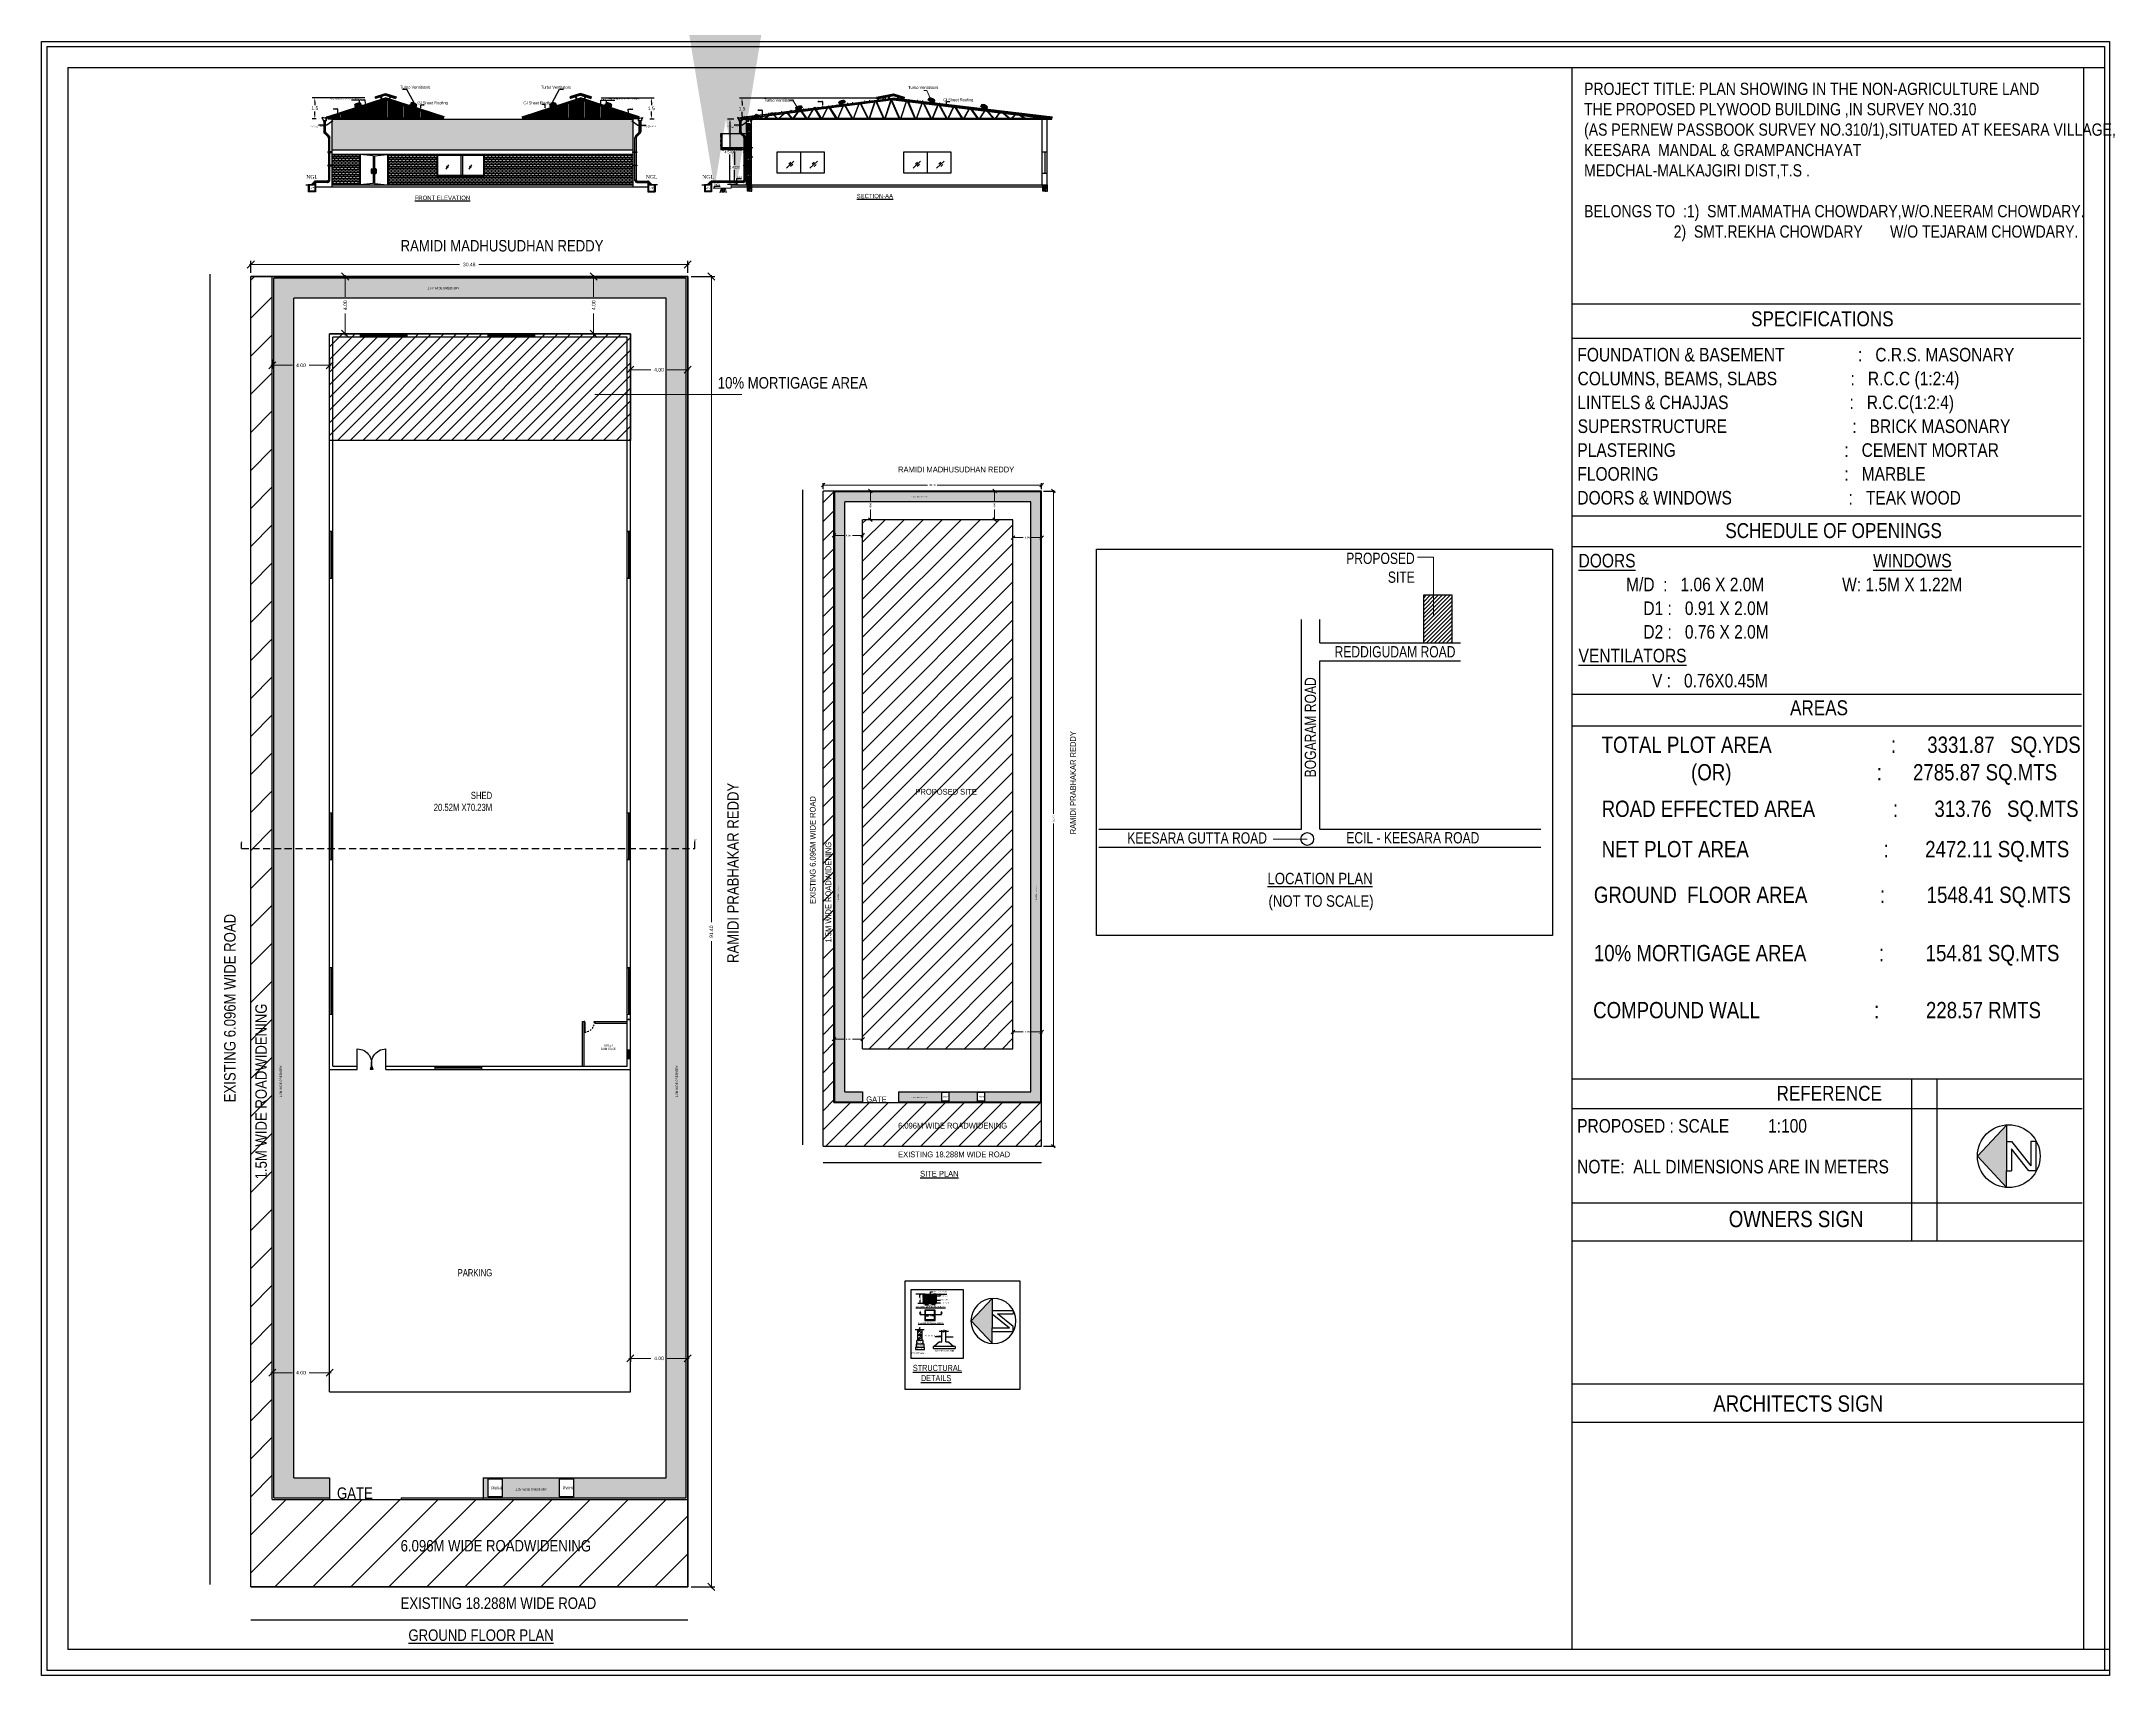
# Model space of a CAD drawing. Header units: metres. Extents: x 25391 to 25818, y 51852 to 52034.
# Drawn here: x 25390.9 to 25535.6, y 51857.8 to 51971.8 of the extents above; entities that cross this region are included whole.
import ezdxf

# ---------------------------------------------------------------- set-up
doc = ezdxf.new("R2010")
doc.units = ezdxf.units.M
doc.header["$MEASUREMENT"] = 0
for name, pattern in [('1', [0]), ('CENTER', [2, 1.25, -0.25, 0.25, -0.25]), ('CENTER2', [28.575, 19.05, -3.175, 3.175, -3.175]), ('DASHED', [0]), ('HIDDEN', [0.375, 0.25, -0.125])]:
    doc.linetypes.add(name, pattern=pattern)
doc.layers.get('0').update_dxf_attribs({"true_color": 0xffffff})
doc.layers.add('__BN_BuildingPlan', color=52, linetype='Continuous', true_color=0xbdbd00)
doc.layers.add('__BN_PrintAdditionalDetails', color=193, linetype='Continuous', true_color=0x9d7ebd)
for name, color, linetype in [('_Room', 72, 'Continuous'), ('CENTER', 1, 'CENTER2'), ('DIM', 4, 'Continuous'), ('h', 7, 'Continuous'), ('legend', 7, 'Continuous'), ('MCH', 7, 'Continuous'), ('pipe', 8, 'Continuous'), ('PLAN', 7, 'Continuous'), ('VENTILATOR', 1, 'Continuous')]:
    doc.layers.add(name, color=color, linetype=linetype)
for name, color, linetype, lineweight in [('P', 250, 'Continuous', 100), ('TEXT', 7, '1', 13), ('WINDOWS', 1, 'Continuous', 15)]:
    doc.layers.add(name, color=color, linetype=linetype, lineweight=lineweight)
doc.styles.add('arial', font='ARIALN.TTF')
doc.styles.add('K', font='calibri.ttf')
doc.styles.add('PreDCRFont', font='arial.ttf', dxfattribs={"height": 0.25})
doc.styles.add('ROMANC', font='BKANT.TTF', dxfattribs={"width": 0.8})
doc.styles.get("Standard").update_dxf_attribs({"font": 'swissc.ttf'})
doc.styles.add('STYLE2', font='GARA.TTF', dxfattribs={"width": 1.1, "height": 7.5})
doc.dimstyles.new('asn', dxfattribs={"dimscale": 0.5, "dimtxt": 1, "dimasz": 1, "dimexe": 0.1, "dimexo": 0.1, "dimgap": 0.09, "dimtad": 0, "dimtoh": 1, "dimzin": 0, "dimdsep": 46, "dimtxsty": 'arial', "dimcen": 0.09, "dimadec": 0, "dimazin": 0, "dimtfac": 1, "dimtofl": 0, "dimtmove": 2, "dimatfit": 3, "dimfxl": 1, "dimfxlon": 1, "dimtolj": 1, "dimtzin": 0, "dimarcsym": 0})
doc.dimstyles.new('PDCR-BLDG-INT', dxfattribs={"dimtxt": 0.18, "dimasz": 0.18, "dimexe": 0.18, "dimexo": 0.0625, "dimgap": 0.09, "dimtad": 0, "dimtih": 1, "dimtoh": 1, "dimdec": 4, "dimzin": 0, "dimdsep": 46, "dimtxsty": 'Standard', "dimcen": 0.09, "dimadec": 0, "dimazin": 0, "dimtfac": 1, "dimtdec": 4, "dimtofl": 0, "dimtmove": 0, "dimatfit": 3, "dimfxl": 1, "dimtolj": 1, "dimtzin": 0, "dimarcsym": 0})
doc.dimstyles.new('PDCR-PLOT-INT', dxfattribs={"dimtxt": 0.25, "dimasz": 0.23, "dimexe": 0.25, "dimexo": 0.25, "dimgap": 0.25, "dimtad": 0, "dimzin": 0, "dimdsep": 46, "dimtxsty": 'PreDCRFont', "dimblk": 'OBLIQUE', "dimcen": 0.5, "dimdle": 0.1, "dimadec": 0, "dimazin": 0, "dimtfac": 1, "dimtix": 1, "dimtofl": 0, "dimtmove": 1, "dimatfit": 1, "dimfxl": 1, "dimtolj": 1, "dimtzin": 0, "dimlwd": 15, "dimarcsym": 0})
doc.dimstyles.get("Standard").update_dxf_attribs({"dimtxt": 0.18, "dimasz": 0.18, "dimexe": 0.18, "dimexo": 0.0625, "dimgap": 0.09, "dimtad": 0, "dimtih": 1, "dimtoh": 1, "dimzin": 0, "dimdsep": 46, "dimtxsty": 'Standard', "dimcen": 0.09, "dimadec": 0, "dimazin": 0, "dimtfac": 1, "dimtofl": 0, "dimtmove": 0, "dimatfit": 3, "dimfxl": 1, "dimtolj": 1, "dimtzin": 0, "dimarcsym": 0})
doc.dimstyles.new('STANDARD$0', dxfattribs={"dimscale": 0, "dimtxt": 1, "dimasz": 2.5, "dimexe": 1, "dimexo": 1, "dimgap": 1, "dimtad": 1, "dimdec": 4, "dimzin": 0, "dimdsep": 46, "dimtxsty": 'K', "dimcen": 10, "dimclrd": 7, "dimclre": 7, "dimclrt": 256, "dimadec": 0, "dimazin": 0, "dimtfac": 1, "dimtdec": 4, "dimtofl": 0, "dimtmove": 2, "dimatfit": 3, "dimfxl": 1, "dimtolj": 2, "dimtzin": 0, "dimarcsym": 0})
doc.dimstyles.new('STANDARD$7', dxfattribs={"dimtxt": 75, "dimasz": 60, "dimexe": 0.18, "dimexo": 0.0625, "dimgap": 0.09, "dimtad": 0, "dimtih": 1, "dimtoh": 1, "dimdec": 0, "dimzin": 0, "dimdsep": 46, "dimtxsty": 'Standard', "dimcen": 0.09, "dimadec": 0, "dimazin": 0, "dimtfac": 1, "dimtdec": 0, "dimtofl": 0, "dimtmove": 0, "dimatfit": 3, "dimfxl": 1, "dimtolj": 1, "dimtzin": 0, "dimarcsym": 0})
pattern_1 = [(0, (102.10251, 5.72815), (0, 0.125), []), (90, (102.1025, 5.72815), (-0.25, 2e-17), [0.125, -0.125]), (90, (102.2275, 5.72815), (-0.25, 2e-17), [-0.125, 0.125])]
pattern_2 = [(90, (101.93812, 13.0772), (-0.3535533905, 0.3535533905), [0.09375, -0.6133567815]), (45, (101.9381, 13.0772), (-0.3535533906, 0.3535533906), [0.09375, -0.40625]), (135, (101.9381, 13.0772), (-0.3535533906, -0.3535533906), [0.09375, -0.40625])]
pattern_3 = [(90, (-25300.77082, -51848.6513), (-0.3535533905, 0.3535533905), [0.09375, -0.6133567815]), (45, (-25300.7708, -51848.6513), (-0.3535533906, 0.3535533906), [0.09375, -0.40625]), (135, (-25300.7708, -51848.6513), (-0.3535533906, -0.3535533906), [0.09375, -0.40625])]

# ---------------------------------------------------------------- blocks, each defined once
blk = doc.blocks.new('_Oblique')
at = {"color": 0, "linetype": 'ByBlock', "lineweight": -2}
blk.add_line((-0.5, -0.5), (0.5, 0.5), dxfattribs=at)
blk = doc.blocks.new('*D17')
at = {"color": 0, "lineweight": 15, "ltscale": 2, "transparency": 16777216}
for p, q in [((25406.94, 51878.96), (25408.46, 51878.96)), ((25411.14, 51878.96), (25409.62, 51878.96))]:
    blk.add_line(p, q, dxfattribs=at)
at = {"layer": 'Defpoints', "color": 0, "ltscale": 2, "transparency": 16777216}
for p in [(25407.04, 51878.96), (25407.04, 51878.96), (25411.04, 51878.96)]:
    blk.add_point(p, dxfattribs=at)
at = {"color": 0, "lineweight": 15, "ltscale": 2, "transparency": 16777216, "xscale": 0.5, "yscale": 0.5, "zscale": 0.5, "rotation": 180}
blk.add_blockref('_Oblique', (25407.04, 51878.96), dxfattribs=at)
at = {"color": 0, "lineweight": 15, "ltscale": 2, "transparency": 16777216, "xscale": 0.5, "yscale": 0.5, "zscale": 0.5}
blk.add_blockref('_Oblique', (25411.04, 51878.96), dxfattribs=at)
at = {"color": 0, "ltscale": 2, "transparency": 16777216, "insert": (25409.04, 51878.96), "char_height": 0.25, "attachment_point": 5, "style": 'PreDCRFont'}
blk.add_mtext('\\A1;4.00', dxfattribs=at)
blk = doc.blocks.new('*D18')
at = {"color": 0, "lineweight": 15, "ltscale": 2, "transparency": 16777216}
for p, q in [((25406.94, 51949.23), (25408.46, 51949.23)), ((25411.14, 51949.23), (25409.62, 51949.23))]:
    blk.add_line(p, q, dxfattribs=at)
at = {"color": 0, "lineweight": -2, "ltscale": 2, "transparency": 16777216}
for p, q in [((25407.04, 51949.63), (25407.04, 51948.98)), ((25411.04, 51949.63), (25411.04, 51948.98))]:
    blk.add_line(p, q, dxfattribs=at)
at = {"layer": 'Defpoints', "color": 0, "ltscale": 2, "transparency": 16777216}
for p in [(25407.04, 51949.88), (25407.04, 51949.23), (25411.04, 51949.88)]:
    blk.add_point(p, dxfattribs=at)
at = {"color": 0, "lineweight": 15, "ltscale": 2, "transparency": 16777216, "xscale": 0.5, "yscale": 0.5, "zscale": 0.5, "rotation": 180}
blk.add_blockref('_Oblique', (25407.04, 51949.23), dxfattribs=at)
at = {"color": 0, "lineweight": 15, "ltscale": 2, "transparency": 16777216, "xscale": 0.5, "yscale": 0.5, "zscale": 0.5}
blk.add_blockref('_Oblique', (25411.04, 51949.23), dxfattribs=at)
at = {"color": 0, "ltscale": 2, "transparency": 16777216, "insert": (25409.04, 51949.23), "char_height": 0.25, "attachment_point": 5, "style": 'PreDCRFont'}
blk.add_mtext('\\A1;4.00', dxfattribs=at)
blk = doc.blocks.new('*D19')
at = {"color": 0, "lineweight": 15, "ltscale": 2, "transparency": 16777216}
for p, q in [((25412.13, 51955.52), (25412.13, 51954)), ((25412.13, 51951.32), (25412.13, 51952.84))]:
    blk.add_line(p, q, dxfattribs=at)
at = {"color": 0, "lineweight": -2, "ltscale": 2, "transparency": 16777216}
for p, q in [((25412.17, 51955.42), (25412.38, 51955.42)), ((25412.17, 51951.42), (25412.38, 51951.42))]:
    blk.add_line(p, q, dxfattribs=at)
at = {"layer": 'Defpoints', "color": 0, "ltscale": 2, "transparency": 16777216}
for p in [(25411.92, 51955.42), (25412.13, 51955.42), (25411.92, 51951.42)]:
    blk.add_point(p, dxfattribs=at)
at = {"color": 0, "lineweight": 15, "ltscale": 2, "transparency": 16777216, "xscale": 0.5, "yscale": 0.5, "zscale": 0.5}
for p, rotation in [((25412.13, 51955.42), 90), ((25412.13, 51951.42), 270)]:
    blk.add_blockref('_Oblique', p, dxfattribs=dict(at, rotation=rotation))
at = {"color": 0, "ltscale": 2, "transparency": 16777216, "insert": (25412.13, 51953.42), "char_height": 0.25, "attachment_point": 5, "rotation": 90, "style": 'PreDCRFont'}
blk.add_mtext('\\A1;4.00', dxfattribs=at)
blk = doc.blocks.new('*D20')
at = {"color": 0, "lineweight": -2, "ltscale": 2, "transparency": 16777216}
for p, q in [((25429.41, 51955.42), (25429.21, 51955.42)), ((25429.41, 51951.42), (25429.21, 51951.42))]:
    blk.add_line(p, q, dxfattribs=at)
at = {"color": 0, "lineweight": 15, "ltscale": 2, "transparency": 16777216}
for p, q in [((25429.46, 51955.52), (25429.46, 51954)), ((25429.46, 51951.32), (25429.46, 51952.84))]:
    blk.add_line(p, q, dxfattribs=at)
at = {"layer": 'Defpoints', "color": 0, "ltscale": 2, "transparency": 16777216}
for p in [(25429.46, 51955.42), (25429.66, 51955.42), (25429.66, 51951.42)]:
    blk.add_point(p, dxfattribs=at)
at = {"color": 0, "lineweight": 15, "ltscale": 2, "transparency": 16777216, "xscale": 0.5, "yscale": 0.5, "zscale": 0.5}
for p, rotation in [((25429.46, 51955.42), 90), ((25429.46, 51951.42), 270)]:
    blk.add_blockref('_Oblique', p, dxfattribs=dict(at, rotation=rotation))
at = {"color": 0, "ltscale": 2, "transparency": 16777216, "insert": (25429.46, 51953.42), "char_height": 0.25, "attachment_point": 5, "rotation": 90, "style": 'PreDCRFont'}
blk.add_mtext('\\A1;4.00', dxfattribs=at)
blk = doc.blocks.new('*D21')
at = {"color": 0, "lineweight": -2, "ltscale": 2, "transparency": 16777216}
for p, q in [((25432.02, 51949.13), (25432.02, 51949.17)), ((25436.02, 51949.13), (25436.02, 51949.17))]:
    blk.add_line(p, q, dxfattribs=at)
at = {"color": 0, "lineweight": 15, "ltscale": 2, "transparency": 16777216}
for p, q in [((25431.92, 51948.92), (25433.44, 51948.92)), ((25436.12, 51948.92), (25434.6, 51948.92))]:
    blk.add_line(p, q, dxfattribs=at)
at = {"layer": 'Defpoints', "color": 0, "ltscale": 2, "transparency": 16777216}
for p in [(25432.02, 51948.88), (25436.02, 51948.92), (25436.02, 51948.88)]:
    blk.add_point(p, dxfattribs=at)
at = {"color": 0, "lineweight": 15, "ltscale": 2, "transparency": 16777216, "xscale": 0.5, "yscale": 0.5, "zscale": 0.5, "rotation": 180}
blk.add_blockref('_Oblique', (25432.02, 51948.92), dxfattribs=at)
at = {"color": 0, "lineweight": 15, "ltscale": 2, "transparency": 16777216, "xscale": 0.5, "yscale": 0.5, "zscale": 0.5}
blk.add_blockref('_Oblique', (25436.02, 51948.92), dxfattribs=at)
at = {"color": 0, "ltscale": 2, "transparency": 16777216, "insert": (25434.02, 51948.92), "char_height": 0.25, "attachment_point": 5, "style": 'PreDCRFont'}
blk.add_mtext('\\A1;4.00', dxfattribs=at)
blk = doc.blocks.new('*D22')
at = {"color": 0, "lineweight": 15, "ltscale": 2, "transparency": 16777216}
for p, q in [((25431.92, 51879.96), (25433.44, 51879.96)), ((25436.12, 51879.96), (25434.6, 51879.96))]:
    blk.add_line(p, q, dxfattribs=at)
at = {"color": 0, "lineweight": -2, "ltscale": 2, "transparency": 16777216}
for p, q in [((25432.02, 51879.92), (25432.02, 51879.71)), ((25436.02, 51879.92), (25436.02, 51879.71))]:
    blk.add_line(p, q, dxfattribs=at)
at = {"layer": 'Defpoints', "color": 0, "ltscale": 2, "transparency": 16777216}
for p in [(25432.02, 51880.17), (25432.02, 51879.96), (25436.02, 51880.17)]:
    blk.add_point(p, dxfattribs=at)
at = {"color": 0, "lineweight": 15, "ltscale": 2, "transparency": 16777216, "xscale": 0.5, "yscale": 0.5, "zscale": 0.5, "rotation": 180}
blk.add_blockref('_Oblique', (25432.02, 51879.96), dxfattribs=at)
at = {"color": 0, "lineweight": 15, "ltscale": 2, "transparency": 16777216, "xscale": 0.5, "yscale": 0.5, "zscale": 0.5}
blk.add_blockref('_Oblique', (25436.02, 51879.96), dxfattribs=at)
at = {"color": 0, "ltscale": 2, "transparency": 16777216, "insert": (25434.02, 51879.96), "char_height": 0.25, "attachment_point": 5, "style": 'PreDCRFont'}
blk.add_mtext('\\A1;4.00', dxfattribs=at)
blk = doc.blocks.new('*D23')
at = {"color": 0, "lineweight": -2, "ltscale": 2, "transparency": 16777216}
for p, q in [((25436.27, 51955.42), (25437.92, 51955.42)), ((25436.27, 51864.02), (25437.92, 51864.02))]:
    blk.add_line(p, q, dxfattribs=at)
at = {"color": 0, "lineweight": 15, "ltscale": 2, "transparency": 16777216}
for p, q in [((25437.67, 51955.52), (25437.67, 51910.39)), ((25437.67, 51863.92), (25437.67, 51909.05))]:
    blk.add_line(p, q, dxfattribs=at)
at = {"layer": 'Defpoints', "color": 0, "ltscale": 2, "transparency": 16777216}
for p in [(25436.02, 51955.42), (25437.67, 51955.42), (25436.02, 51864.02)]:
    blk.add_point(p, dxfattribs=at)
at = {"color": 0, "lineweight": 15, "ltscale": 2, "transparency": 16777216, "xscale": 0.5, "yscale": 0.5, "zscale": 0.5}
for p, rotation in [((25437.67, 51955.42), 90), ((25437.67, 51864.02), 270)]:
    blk.add_blockref('_Oblique', p, dxfattribs=dict(at, rotation=rotation))
at = {"color": 0, "ltscale": 2, "transparency": 16777216, "insert": (25437.67, 51909.72), "char_height": 0.25, "attachment_point": 5, "rotation": 90, "style": 'PreDCRFont'}
blk.add_mtext('\\A1;91.40', dxfattribs=at)
blk = doc.blocks.new('*D24')
at = {"color": 0, "lineweight": -2, "ltscale": 2, "transparency": 16777216}
for p, q in [((25405.54, 51955.67), (25405.54, 51956.51)), ((25436.02, 51955.67), (25436.02, 51956.51))]:
    blk.add_line(p, q, dxfattribs=at)
at = {"color": 0, "lineweight": 15, "ltscale": 2, "transparency": 16777216}
for p, q in [((25405.44, 51956.26), (25420.11, 51956.26)), ((25436.12, 51956.26), (25421.45, 51956.26))]:
    blk.add_line(p, q, dxfattribs=at)
at = {"layer": 'Defpoints', "color": 0, "ltscale": 2, "transparency": 16777216}
for p in [(25405.54, 51956.26), (25405.54, 51955.42), (25436.02, 51955.42)]:
    blk.add_point(p, dxfattribs=at)
at = {"color": 0, "lineweight": 15, "ltscale": 2, "transparency": 16777216, "xscale": 0.5, "yscale": 0.5, "zscale": 0.5, "rotation": 180}
blk.add_blockref('_Oblique', (25405.54, 51956.26), dxfattribs=at)
at = {"color": 0, "lineweight": 15, "ltscale": 2, "transparency": 16777216, "xscale": 0.5, "yscale": 0.5, "zscale": 0.5}
blk.add_blockref('_Oblique', (25436.02, 51956.26), dxfattribs=at)
at = {"color": 0, "ltscale": 2, "transparency": 16777216, "insert": (25420.78, 51956.26), "char_height": 0.25, "attachment_point": 5, "style": 'PreDCRFont'}
blk.add_mtext('\\A1;30.48', dxfattribs=at)
blk = doc.blocks.new('bbd')
at = {"layer": 'PLAN', "color": 40, "ltscale": 0.5}
for p, q in [((-39, 4), (-37.5, 4)), ((-39, 0), (-39, 4)), ((-36.5, 0), (-39, 0)), ((-37.5, 4), (-37.5, 3)), ((-37.5, 3), (-36.5, 3)), ((-36.5, 3), (-36.5, 0)), ((-1.5, 3), (-2.5, 3)), ((-2.5, 3), (-2.5, 0)), ((-2.5, 0), (0, 0)), ((-1.5, 4), (-1.5, 3)), ((0, 4), (-1.5, 4)), ((0, 0), (0, 4))]:
    blk.add_line(p, q, dxfattribs=at)
at = {"layer": 'PLAN', "color": 40, "linetype": 'Continuous'}
for p, q in [((-1.5, 39), (-2.3, 39)), ((-2.3, 3), (-2.3, 39)), ((-1.5, 3), (-2.3, 3)), ((-1.5, 3), (-1.5, 39))]:
    blk.add_line(p, q, dxfattribs=at)
at = {"layer": 'PLAN', "color": 40, "ltscale": 0.5}
for centre, start, end in [((-38, 3.5), 0, 0), ((-1, 3.5), 180, 180)]:
    blk.add_arc(centre, 0.5, start, end, dxfattribs=at)
at = {"layer": 'PLAN', "color": 143, "linetype": 'HIDDEN'}
blk.add_arc((-1.5, 3), 36, 91.28749, 180, dxfattribs=at)
blk = doc.blocks.new('TREFSD')
at = {"layer": 'VENTILATOR'}
for p, q in [((264051.36, 12889.32), (264051.36, 12888.72)), ((264051.36, 12889.32), (264051.59, 12889.32)), ((264051.36, 12888.72), (264051.59, 12888.72)), ((264051.59, 12888.72), (264051.59, 12889.32))]:
    blk.add_line(p, q, dxfattribs=at)
at = {"layer": 'VENTILATOR', "color": 252}
for p, q in [((264051.42, 12889.28), (264051.42, 12889.32)), ((264051.52, 12889.28), (264051.42, 12889.28)), ((264051.42, 12888.76), (264051.42, 12888.72)), ((264051.52, 12888.76), (264051.42, 12888.76)), ((264051.45, 12889.26), (264051.45, 12889.28)), ((264051.45, 12889.28), (264051.5, 12889.28)), ((264051.5, 12889.26), (264051.45, 12889.26)), ((264051.45, 12888.78), (264051.45, 12888.76)), ((264051.5, 12888.78), (264051.45, 12888.78)), ((264051.45, 12888.76), (264051.5, 12888.76)), ((264051.5, 12889.28), (264051.5, 12889.26)), ((264051.5, 12888.76), (264051.5, 12888.78)), ((264051.52, 12889.32), (264051.52, 12889.28)), ((264051.52, 12888.72), (264051.52, 12888.76))]:
    blk.add_line(p, q, dxfattribs=at)
at = {"layer": 'VENTILATOR', "color": 252, "linetype": 'DASHED', "ltscale": 5}
for p, q in [((264051.45, 12888.78), (264051.45, 12889.26)), ((264051.47, 12888.78), (264051.47, 12889.26)), ((264051.5, 12888.78), (264051.5, 12889.26))]:
    blk.add_line(p, q, dxfattribs=at)
blk = doc.blocks.new('A$C08D83F8C')
for p, q in [((0.531, 0.3), (0.531, 1.06)), ((1.598, 0.3), (1.598, 1.06)), ((1.007, 0.3), (1.113, 0.3)), ((1.06, 0.3), (1.06, 0.53))]:
    blk.add_line(p, q)
at = {"color": 7, "ltscale": 2}
blk.add_line((1.007, 0.3), (1.113, 0.3), dxfattribs=at)
blk.add_line((1.007, 0.3), (1.113, 0.3), dxfattribs=at)
for centre, start, end in [((0.53, 0.53), 334.28072, 89.90665), ((1.59, 0.53), 89.1715, 205.71928)]:
    blk.add_arc(centre, 0.53, start, end)
blk = doc.blocks.new('A$C4118134A')
for points in [[(0, 0), (30, 95), (-17, 110), (-17, 109, 0.4142136), (-15, 104), (15, 91, -0.3541186), (21, 80), (1, 19, -0.4142136), (-10, 13), (-42, 19, 0.3541186), (-47, 16), (-48, 15)], [(0, 0), (30, 95), (78, 80), (78, 79, -0.4142136), (72, 76), (41, 83, 0.3541186), (29, 77), (10, 16, 0.4142136), (16, 4), (45, -9, -0.3541186), (48, -14), (48, -15)]]:
    blk.add_lwpolyline(points, format="xyb", close=True)
blk = doc.blocks.new('*D37')
at = {"color": 0, "lineweight": -2, "transparency": 16777216}
for p, q in [((25449.84, 51967.87), (25439.63, 51967.87)), ((25439.81, 51967.57), (25439.81, 51967.35)), ((25439.81, 51966.7), (25439.81, 51966.91)), ((25439.91, 51966.4), (25439.63, 51966.4))]:
    blk.add_line(p, q, dxfattribs=at)
at = {"color": 0, "transparency": 16777216}
for points in [[(25439.76, 51967.57), (25439.86, 51967.57), (25439.81, 51967.87)], [(25439.76, 51966.7), (25439.86, 51966.7), (25439.81, 51966.4)]]:
    blk.add_solid(points, dxfattribs=at)
at = {"layer": 'Defpoints', "color": 0, "transparency": 16777216}
for p in [(25439.81, 51967.87), (25449.91, 51967.87, -45.11), (25439.97, 51966.4, -45.11)]:
    blk.add_point(p, dxfattribs=at)
at = {"color": 0, "transparency": 16777216, "insert": (25439.81, 51967.13), "char_height": 0.25, "attachment_point": 5}
blk.add_mtext('\\A1;1.5', dxfattribs=at)
blk = doc.blocks.new('*D38')
at = {"color": 0, "lineweight": -2, "ltscale": 2, "transparency": 16777216}
for p, q in [((25439.24, 51966.4), (25438.79, 51966.4)), ((25438.97, 51966.22), (25438.97, 51964.3)), ((25438.97, 51962.01), (25438.97, 51963.93)), ((25439.24, 51961.83), (25438.79, 51961.83))]:
    blk.add_line(p, q, dxfattribs=at)
at = {"color": 0, "ltscale": 2, "transparency": 16777216}
for points in [[(25438.94, 51966.22), (25439, 51966.22), (25438.97, 51966.4)], [(25438.94, 51962.01), (25439, 51962.01), (25438.97, 51961.83)]]:
    blk.add_solid(points, dxfattribs=at)
at = {"layer": 'Defpoints', "color": 0, "ltscale": 2, "transparency": 16777216}
for p in [(25439.3, 51966.4), (25438.97, 51961.83), (25439.3, 51961.83)]:
    blk.add_point(p, dxfattribs=at)
at = {"color": 0, "ltscale": 2, "transparency": 16777216, "insert": (25438.97, 51964.11), "char_height": 0.18, "attachment_point": 5}
blk.add_mtext('\\A1;4.5700', dxfattribs=at)
blk = doc.blocks.new('*D39')
at = {"color": 0, "lineweight": -2, "ltscale": 2, "transparency": 16777216}
for p, q in [((25439.51, 51964.25), (25439.11, 51964.25)), ((25439.29, 51964.07), (25439.29, 51963.22)), ((25439.29, 51962.01), (25439.29, 51962.86)), ((25439.51, 51961.83), (25439.11, 51961.83))]:
    blk.add_line(p, q, dxfattribs=at)
at = {"color": 0, "ltscale": 2, "transparency": 16777216}
for points in [[(25439.26, 51964.07), (25439.32, 51964.07), (25439.29, 51964.25)], [(25439.26, 51962.01), (25439.32, 51962.01), (25439.29, 51961.83)]]:
    blk.add_solid(points, dxfattribs=at)
at = {"layer": 'Defpoints', "color": 0, "ltscale": 2, "transparency": 16777216}
for p in [(25439.57, 51964.25), (25439.29, 51961.83), (25439.57, 51961.83)]:
    blk.add_point(p, dxfattribs=at)
at = {"color": 0, "ltscale": 2, "transparency": 16777216, "insert": (25439.29, 51963.04), "char_height": 0.18, "attachment_point": 5}
blk.add_mtext('\\A1;2.4220', dxfattribs=at)
blk = doc.blocks.new('GRTS')
at = {"color": 240, "true_color": 0xed1f24}
for p, q in [((1877.96, 850.88), (1877.96, 850.48)), ((1879.74, 850.88), (1879.74, 850.48))]:
    blk.add_line(p, q, dxfattribs=at)
for centre, start, end in [((1878.35, 850.82), 136.20156, 216.26191), ((1878.35, 850.54), 143.73809, 223.79844), ((1878.51, 850.88), 138.05292, 216.26191), ((1878.51, 850.48), 143.73809, 221.94708), ((1878.66, 850.92), 138.65827, 216.26191), ((1878.66, 850.44), 143.73809, 221.34173), ((1878.81, 850.94), 139.00765, 216.26191), ((1878.81, 850.42), 143.73809, 220.99235), ((1878.99, 850.96), 139.28422, 216.26191), ((1878.99, 850.41), 143.73809, 220.71578), ((1878.63, 850.96), 323.73809, 41.1911), ((1878.63, 850.41), 318.8089, 36.26191), ((1878.81, 850.94), 323.73809, 43.79844), ((1878.81, 850.42), 316.20156, 36.26191), ((1878.96, 850.92), 323.73809, 43.79844), ((1878.96, 850.44), 316.20156, 36.26191), ((1879.12, 850.9), 323.73809, 43.79844), ((1879.12, 850.47), 316.20156, 36.26191), ((1879.33, 850.83), 323.73809, 43.79844), ((1879.33, 850.53), 316.20156, 36.26191)]:
    blk.add_arc(centre, 0.321, start, end, dxfattribs=at)
for centre in [(1878.85, 850.88), (1878.85, 850.48)]:
    blk.add_ellipse(centre, major_axis=(0.891, 0), ratio=0.322668, dxfattribs=at)
blk = doc.blocks.new('A$C6EE64318')
at = {"layer": 'TEXT', "color": 142, "lineweight": -3, "ltscale": 0.1}
for points in [[(-9300, -2917), (0, 105), (0, 0), (-9300, -3022)], [(9300, -2917), (0, 105), (0, 0), (9300, -3022)]]:
    blk.add_lwpolyline(points, close=True, dxfattribs=at)
for points in [[(-9300, -2923), (0, 99)], [(9300, -2923), (0, 99)]]:
    blk.add_lwpolyline(points, dxfattribs=at)
blk = doc.blocks.new('*D35')
at = {"color": 0, "lineweight": -2, "transparency": 16777216}
for p, q in [((23010.09, 53434.62), (23006.42, 53434.62)), ((23006.69, 53433.15), (23006.42, 53433.15)), ((23006.6, 53434.32), (23006.6, 53434.11)), ((23006.6, 53433.45), (23006.6, 53433.67))]:
    blk.add_line(p, q, dxfattribs=at)
at = {"color": 0, "transparency": 16777216}
for points in [[(23006.55, 53434.32), (23006.65, 53434.32), (23006.6, 53434.62)], [(23006.55, 53433.45), (23006.65, 53433.45), (23006.6, 53433.15)]]:
    blk.add_solid(points, dxfattribs=at)
at = {"layer": 'Defpoints', "color": 0, "transparency": 16777216}
for p in [(23006.6, 53434.62), (23010.16, 53434.62, -45.11), (23006.76, 53433.15, -45.11)]:
    blk.add_point(p, dxfattribs=at)
at = {"color": 0, "transparency": 16777216, "insert": (23006.6, 53433.89), "char_height": 0.25, "attachment_point": 5}
blk.add_mtext('\\A1;1.5', dxfattribs=at)
blk = doc.blocks.new('*D40')
at = {"color": 0, "lineweight": -2, "transparency": 16777216}
for p, q in [((25429.99, 51967.89), (25433.67, 51967.89)), ((25433.49, 51967.59), (25433.49, 51967.37)), ((25433.49, 51966.72), (25433.49, 51966.93)), ((25433.39, 51966.42), (25433.67, 51966.42))]:
    blk.add_line(p, q, dxfattribs=at)
at = {"color": 0, "transparency": 16777216}
for points in [[(25433.44, 51967.59), (25433.54, 51967.59), (25433.49, 51967.89)], [(25433.44, 51966.72), (25433.54, 51966.72), (25433.49, 51966.42)]]:
    blk.add_solid(points, dxfattribs=at)
at = {"layer": 'Defpoints', "color": 0, "transparency": 16777216}
for p in [(25429.93, 51967.89, -45.11), (25433.49, 51967.89), (25433.33, 51966.42, -45.11)]:
    blk.add_point(p, dxfattribs=at)
at = {"color": 0, "transparency": 16777216, "insert": (25433.49, 51967.15), "char_height": 0.25, "attachment_point": 5}
blk.add_mtext('\\A1;1.5', dxfattribs=at)
blk = doc.blocks.new('*D48')
at = {"color": 0, "lineweight": 15, "ltscale": 2, "transparency": 16777216}
for p, q in [((4.23, 17.23), (5.75, 17.23)), ((8.43, 17.23), (6.91, 17.23))]:
    blk.add_line(p, q, dxfattribs=at)
at = {"layer": 'Defpoints', "color": 0, "ltscale": 2, "transparency": 16777216}
for p in [(4.33, 17.23), (4.33, 17.23), (8.33, 17.23)]:
    blk.add_point(p, dxfattribs=at)
at = {"color": 0, "lineweight": 15, "ltscale": 2, "transparency": 16777216, "xscale": 0.5, "yscale": 0.5, "zscale": 0.5, "rotation": 180}
blk.add_blockref('_Oblique', (4.33, 17.23), dxfattribs=at)
at = {"color": 0, "lineweight": 15, "ltscale": 2, "transparency": 16777216, "xscale": 0.5, "yscale": 0.5, "zscale": 0.5}
blk.add_blockref('_Oblique', (8.33, 17.23), dxfattribs=at)
at = {"color": 0, "ltscale": 2, "transparency": 16777216, "insert": (6.33, 17.23), "char_height": 0.25, "attachment_point": 5, "style": 'PreDCRFont'}
blk.add_mtext('\\A1;4.00', dxfattribs=at)
blk = doc.blocks.new('*D49')
at = {"color": 0, "lineweight": 15, "ltscale": 2, "transparency": 16777216}
for p, q in [((4.23, 87.5), (5.75, 87.5)), ((8.43, 87.5), (6.91, 87.5))]:
    blk.add_line(p, q, dxfattribs=at)
at = {"color": 0, "lineweight": -2, "ltscale": 2, "transparency": 16777216}
for p, q in [((4.33, 87.91), (4.33, 87.25)), ((8.33, 87.91), (8.33, 87.25))]:
    blk.add_line(p, q, dxfattribs=at)
at = {"layer": 'Defpoints', "color": 0, "ltscale": 2, "transparency": 16777216}
for p in [(4.33, 88.16), (4.33, 87.5), (8.33, 88.16)]:
    blk.add_point(p, dxfattribs=at)
at = {"color": 0, "lineweight": 15, "ltscale": 2, "transparency": 16777216, "xscale": 0.5, "yscale": 0.5, "zscale": 0.5, "rotation": 180}
blk.add_blockref('_Oblique', (4.33, 87.5), dxfattribs=at)
at = {"color": 0, "lineweight": 15, "ltscale": 2, "transparency": 16777216, "xscale": 0.5, "yscale": 0.5, "zscale": 0.5}
blk.add_blockref('_Oblique', (8.33, 87.5), dxfattribs=at)
at = {"color": 0, "ltscale": 2, "transparency": 16777216, "insert": (6.33, 87.5), "char_height": 0.25, "attachment_point": 5, "style": 'PreDCRFont'}
blk.add_mtext('\\A1;4.00', dxfattribs=at)
blk = doc.blocks.new('*D41')
at = {"color": 0, "lineweight": 15, "ltscale": 2, "transparency": 16777216}
for p, q in [((25408.97, 52033.75), (25408.97, 52032.23)), ((25408.97, 52029.55), (25408.97, 52031.07))]:
    blk.add_line(p, q, dxfattribs=at)
at = {"color": 0, "lineweight": -2, "ltscale": 2, "transparency": 16777216}
for p, q in [((25409.02, 52033.65), (25409.22, 52033.65)), ((25409.02, 52029.65), (25409.22, 52029.65))]:
    blk.add_line(p, q, dxfattribs=at)
at = {"layer": 'Defpoints', "color": 0, "ltscale": 2, "transparency": 16777216}
for p in [(25408.77, 52033.65), (25408.97, 52033.65), (25408.77, 52029.65)]:
    blk.add_point(p, dxfattribs=at)
at = {"color": 0, "lineweight": 15, "ltscale": 2, "transparency": 16777216, "xscale": 0.5, "yscale": 0.5, "zscale": 0.5}
for p, rotation in [((25408.97, 52033.65), 90), ((25408.97, 52029.65), 270)]:
    blk.add_blockref('_Oblique', p, dxfattribs=dict(at, rotation=rotation))
at = {"color": 0, "ltscale": 2, "transparency": 16777216, "insert": (25408.97, 52031.65), "char_height": 0.25, "attachment_point": 5, "rotation": 90, "style": 'PreDCRFont'}
blk.add_mtext('\\A1;4.00', dxfattribs=at)
blk = doc.blocks.new('*D42')
at = {"color": 0, "lineweight": -2, "ltscale": 2, "transparency": 16777216}
for p, q in [((25426.26, 52033.65), (25426.05, 52033.65)), ((25426.26, 52029.65), (25426.05, 52029.65))]:
    blk.add_line(p, q, dxfattribs=at)
at = {"color": 0, "lineweight": 15, "ltscale": 2, "transparency": 16777216}
for p, q in [((25426.3, 52033.75), (25426.3, 52032.23)), ((25426.3, 52029.55), (25426.3, 52031.07))]:
    blk.add_line(p, q, dxfattribs=at)
at = {"layer": 'Defpoints', "color": 0, "ltscale": 2, "transparency": 16777216}
for p in [(25426.3, 52033.65), (25426.51, 52033.65), (25426.51, 52029.65)]:
    blk.add_point(p, dxfattribs=at)
at = {"color": 0, "lineweight": 15, "ltscale": 2, "transparency": 16777216, "xscale": 0.5, "yscale": 0.5, "zscale": 0.5}
for p, rotation in [((25426.3, 52033.65), 90), ((25426.3, 52029.65), 270)]:
    blk.add_blockref('_Oblique', p, dxfattribs=dict(at, rotation=rotation))
at = {"color": 0, "ltscale": 2, "transparency": 16777216, "insert": (25426.3, 52031.65), "char_height": 0.25, "attachment_point": 5, "rotation": 90, "style": 'PreDCRFont'}
blk.add_mtext('\\A1;4.00', dxfattribs=at)
blk = doc.blocks.new('*D43')
at = {"color": 0, "lineweight": 15, "ltscale": 2, "transparency": 16777216}
for p, q in [((25428.76, 52027.15), (25430.28, 52027.15)), ((25432.96, 52027.15), (25431.44, 52027.15))]:
    blk.add_line(p, q, dxfattribs=at)
at = {"color": 0, "lineweight": -2, "ltscale": 2, "transparency": 16777216}
for p, q in [((25428.86, 52027.36), (25428.86, 52027.4)), ((25432.86, 52027.36), (25432.86, 52027.4))]:
    blk.add_line(p, q, dxfattribs=at)
at = {"layer": 'Defpoints', "color": 0, "ltscale": 2, "transparency": 16777216}
for p in [(25428.86, 52027.11), (25432.86, 52027.15), (25432.86, 52027.11)]:
    blk.add_point(p, dxfattribs=at)
at = {"color": 0, "lineweight": 15, "ltscale": 2, "transparency": 16777216, "xscale": 0.5, "yscale": 0.5, "zscale": 0.5, "rotation": 180}
blk.add_blockref('_Oblique', (25428.86, 52027.15), dxfattribs=at)
at = {"color": 0, "lineweight": 15, "ltscale": 2, "transparency": 16777216, "xscale": 0.5, "yscale": 0.5, "zscale": 0.5}
blk.add_blockref('_Oblique', (25432.86, 52027.15), dxfattribs=at)
at = {"color": 0, "ltscale": 2, "transparency": 16777216, "insert": (25430.86, 52027.15), "char_height": 0.25, "attachment_point": 5, "style": 'PreDCRFont'}
blk.add_mtext('\\A1;4.00', dxfattribs=at)
blk = doc.blocks.new('*D44')
at = {"color": 0, "lineweight": 15, "ltscale": 2, "transparency": 16777216}
for p, q in [((25428.76, 51958.19), (25430.28, 51958.19)), ((25432.96, 51958.19), (25431.44, 51958.19))]:
    blk.add_line(p, q, dxfattribs=at)
at = {"color": 0, "lineweight": -2, "ltscale": 2, "transparency": 16777216}
for p, q in [((25428.86, 51958.15), (25428.86, 51957.94)), ((25432.86, 51958.15), (25432.86, 51957.94))]:
    blk.add_line(p, q, dxfattribs=at)
at = {"layer": 'Defpoints', "color": 0, "ltscale": 2, "transparency": 16777216}
for p in [(25428.86, 51958.4), (25428.86, 51958.19), (25432.86, 51958.4)]:
    blk.add_point(p, dxfattribs=at)
at = {"color": 0, "lineweight": 15, "ltscale": 2, "transparency": 16777216, "xscale": 0.5, "yscale": 0.5, "zscale": 0.5, "rotation": 180}
blk.add_blockref('_Oblique', (25428.86, 51958.19), dxfattribs=at)
at = {"color": 0, "lineweight": 15, "ltscale": 2, "transparency": 16777216, "xscale": 0.5, "yscale": 0.5, "zscale": 0.5}
blk.add_blockref('_Oblique', (25432.86, 51958.19), dxfattribs=at)
at = {"color": 0, "ltscale": 2, "transparency": 16777216, "insert": (25430.86, 51958.19), "char_height": 0.25, "attachment_point": 5, "style": 'PreDCRFont'}
blk.add_mtext('\\A1;4.00', dxfattribs=at)
blk = doc.blocks.new('*D45')
at = {"color": 0, "lineweight": -2, "ltscale": 2, "transparency": 16777216}
for p, q in [((25433.11, 52033.65), (25434.76, 52033.65)), ((25433.11, 51942.25), (25434.76, 51942.25))]:
    blk.add_line(p, q, dxfattribs=at)
at = {"color": 0, "lineweight": 15, "ltscale": 2, "transparency": 16777216}
for p, q in [((25434.51, 52033.75), (25434.51, 51988.62)), ((25434.51, 51942.15), (25434.51, 51987.28))]:
    blk.add_line(p, q, dxfattribs=at)
at = {"layer": 'Defpoints', "color": 0, "ltscale": 2, "transparency": 16777216}
for p in [(25432.86, 52033.65), (25434.51, 52033.65), (25432.86, 51942.25)]:
    blk.add_point(p, dxfattribs=at)
at = {"color": 0, "lineweight": 15, "ltscale": 2, "transparency": 16777216, "xscale": 0.5, "yscale": 0.5, "zscale": 0.5}
for p, rotation in [((25434.51, 52033.65), 90), ((25434.51, 51942.25), 270)]:
    blk.add_blockref('_Oblique', p, dxfattribs=dict(at, rotation=rotation))
at = {"color": 0, "ltscale": 2, "transparency": 16777216, "insert": (25434.51, 51987.95), "char_height": 0.25, "attachment_point": 5, "rotation": 90, "style": 'PreDCRFont'}
blk.add_mtext('\\A1;91.40', dxfattribs=at)
blk = doc.blocks.new('*D46')
at = {"color": 0, "lineweight": 15, "ltscale": 2, "transparency": 16777216}
for p, q in [((25402.28, 52034.49), (25416.95, 52034.49)), ((25432.96, 52034.49), (25418.3, 52034.49))]:
    blk.add_line(p, q, dxfattribs=at)
at = {"color": 0, "lineweight": -2, "ltscale": 2, "transparency": 16777216}
for p, q in [((25402.38, 52033.9), (25402.38, 52034.74)), ((25432.86, 52033.9), (25432.86, 52034.74))]:
    blk.add_line(p, q, dxfattribs=at)
at = {"layer": 'Defpoints', "color": 0, "ltscale": 2, "transparency": 16777216}
for p in [(25402.38, 52034.49), (25402.38, 52033.65), (25432.86, 52033.65)]:
    blk.add_point(p, dxfattribs=at)
at = {"color": 0, "lineweight": 15, "ltscale": 2, "transparency": 16777216, "xscale": 0.5, "yscale": 0.5, "zscale": 0.5, "rotation": 180}
blk.add_blockref('_Oblique', (25402.38, 52034.49), dxfattribs=at)
at = {"color": 0, "lineweight": 15, "ltscale": 2, "transparency": 16777216, "xscale": 0.5, "yscale": 0.5, "zscale": 0.5}
blk.add_blockref('_Oblique', (25432.86, 52034.49), dxfattribs=at)
at = {"color": 0, "ltscale": 2, "transparency": 16777216, "insert": (25417.62, 52034.49), "char_height": 0.25, "attachment_point": 5, "style": 'PreDCRFont'}
blk.add_mtext('\\A1;30.48', dxfattribs=at)
blk = doc.blocks.new('North Arrow')
for p, q in [((0, 0), (-12.86, -11.999)), ((0, 0), (12.782, -11.999)), ((-12.86, -11.999), (-6, -11.999)), ((-6, -11.999), (-6, -23.999)), ((-6, -11.999), (-4, -11.999)), ((-4, -11.999), (4, -21.999)), ((3.195, -23.996), (-4, -15.002)), ((-4, -15.002), (-4, -23.999)), ((4, -11.999), (4, -21.999)), ((6, -11.999), (4, -11.999)), ((12.782, -11.999), (6, -11.999)), ((6, -11.999), (6, -23.999)), ((-6, -23.999), (-4, -23.999)), ((6, -23.999), (3.195, -23.999))]:
    blk.add_line(p, q)
blk.add_circle((-0.013, -12.745), 12.885)
blk = doc.blocks.new('A$C59e66fb1')
h = blk.add_hatch()
h.set_pattern_fill('ANSI32', color=0, scale=0.38, angle=45)
h.set_pattern_definition([(90, (-17367.21049, -15562.79766), (-0.1425, 0), []), (90, (-17367.16299, -15562.75016), (-0.1425, 0), [])])
h.paths.add_polyline_path([(-1.67, 0.7), (-1.77, 0.73), (-2.68, 1.03), (-2.68, 1.03), (-2.78, 1.06), (-3.66, 1.35), (-3.66, 1.34), (-3.67, 1.32), (-3.72, 1.32), (-3.77, 1.32), (-3.79, 1.34), (-3.79, 1.35), (-4.67, 1.07), (-4.67, 1.06), (-4.77, 1.03), (-5.68, 0.74), (-5.68, 0.73), (-5.78, 0.7), (-6.2, 0.56), (-6.2, 0.56), (-6.28, 0.54), (-6.69, 0.41), (-6.69, 0.41), (-6.79, 0.37), (-7.21, 0.24), (-7.21, 0.24), (-7.29, 0.21), (-7.41, 0.17), (-7.41, 0.17), (-7.48, 0.15), (-7.76, 0.06), (0.32, 0.06), (0.04, 0.15), (0.04, 0.15), (-0.04, 0.17), (-0.66, 0.37), (-0.66, 0.37), (-0.76, 0.41), (-1.67, 0.7)])
at = {"color": 0}
for p, q in [((-4.46, 1.55), (-4.43, 1.44)), ((-7.05, 0.71), (-7.38, 0.71)), ((-7.06, 0.44), (-7.05, 0.71)), ((-5.14, 1.32), (-5.48, 1.32)), ((-5.13, 1.1), (-5.14, 1.32)), ((-1.26, 0.79), (-1.26, 1.01)), ((-1.26, 1.01), (-1.02, 1.01))]:
    blk.add_line(p, q, dxfattribs=at)
at = {"color": 0, "lineweight": 40}
for p, q in [((-5.85, 0.91), (-5.8, 0.79)), ((-5.45, 1.03), (-5.41, 0.92)), ((-1.99, 1.03), (-2.04, 0.92)), ((-1.6, 0.91), (-1.64, 0.79))]:
    blk.add_line(p, q, dxfattribs=at)
at = {"color": 0}
for points in [[(-7.8, 0.14), (-7.8, 0.16), (-3.72, 1.49)], [(-4.46, 1.55), (-3.72, 1.79), (-2.98, 1.55), (-3.02, 1.44)], [(0.36, 0.16), (-3.72, 1.49)], [(-7.47, 0.17), (-7.45, 0.19)], [(-7.27, 0.25), (-7.24, 0.25)], [(-6.76, 0.42), (-6.74, 0.42)], [(-6.26, 0.58), (-6.23, 0.58)], [(-5.75, 0.74), (-5.73, 0.74)], [(0.36, 0.14), (0.36, 0.16)]]:
    blk.add_lwpolyline(points, dxfattribs=at)
at = {"color": 0, "lineweight": 40}
for points in [[(-3.72, 1.46), (-7.8, 0.14)], [(-3.72, 1.76), (-4.45, 1.53)], [(-3.72, 1.76), (-2.99, 1.53)], [(-3.72, 1.46), (0.36, 0.14)]]:
    blk.add_lwpolyline(points, dxfattribs=at)
at = {"color": 0}
for points in [[(-7.09, 0.54), (-7.02, 0.54), (-7.06, 0.33)], [(-5.17, 1.2), (-5.1, 1.2), (-5.13, 0.99)], [(-1.29, 0.89), (-1.22, 0.89), (-1.26, 0.69)]]:
    blk.add_solid(points, dxfattribs=at)
at = {"layer": 'DIM', "color": 0}
for p, q in [((-7.78, 0.16), (-7.73, 0.17)), ((-7.73, 0.16), (-7.78, 0.16)), ((-7.72, 0.16), (-7.71, 0.15)), ((-7.72, 0.15), (-7.72, 0.16)), ((-7.71, 0.15), (-7.72, 0.15))]:
    blk.add_line(p, q, dxfattribs=at)
for radius in [0.0095, 0.005]:
    blk.add_arc((-7.73, 0.16), radius, 10, 100, dxfattribs=at)
at = {"layer": 'TEXT', "color": 0, "lineweight": -3, "ltscale": 0.1}
for points in [[(-4.44, 1.48), (-3.72, 1.72)], [(-4.44, 1.49), (-3.72, 1.72)], [(-3.72, 1.67), (-4.43, 1.44)], [(-3.99, 1.33), (-4.08, 1.6)], [(-4, 1.33), (-4.08, 1.6)], [(-4.04, 1.61), (-3.96, 1.34)], [(-3.01, 1.48), (-3.72, 1.72)], [(-3, 1.49), (-3.72, 1.72), (-3.72, 1.67), (-3.02, 1.44)], [(-3.4, 1.61), (-3.49, 1.34)], [(-3.45, 1.33), (-3.36, 1.6)], [(-3.45, 1.33), (-3.36, 1.6)], [(0.32, 0.02), (0.32, 0.06), (-7.76, 0.06), (-7.76, 0.02), (0.32, 0.02)], [(-7.76, 0.02), (0.32, 0.02)], [(-3.79, 1.39), (-3.79, 1.34), (-3.77, 1.32), (-3.67, 1.32)], [(-3.66, 1.39), (-3.66, 1.34), (-3.67, 1.32)]]:
    blk.add_lwpolyline(points, dxfattribs=at)
for points in [[(-7.49, 0.19), (-7.42, 0.21), (-7.41, 0.17), (-7.48, 0.15)], [(-7.3, 0.25), (-7.23, 0.28), (-7.21, 0.24), (-7.29, 0.21)], [(-6.8, 0.42), (-6.7, 0.45), (-6.69, 0.41), (-6.79, 0.37)], [(-6.29, 0.58), (-6.22, 0.61), (-6.2, 0.56), (-6.28, 0.54)], [(-5.79, 0.74), (-5.69, 0.78), (-5.68, 0.73), (-5.78, 0.7)], [(-4.78, 1.07), (-4.68, 1.1), (-4.67, 1.06), (-4.77, 1.03)], [(-2.66, 1.07), (-2.76, 1.1), (-2.78, 1.06), (-2.68, 1.03)], [(-1.65, 0.74), (-1.75, 0.78), (-1.77, 0.73), (-1.67, 0.7)]]:
    blk.add_lwpolyline(points, close=True, dxfattribs=at)
at = {"color": 0, "yscale": 0.2332729217050742, "zscale": 0.2332729217050742}
for p, xscale, rotation in [((-361.7, -322.58), 0.2332729217050742, 17.90715649156085), ((354.26, -322.58), -0.2332729217050742, 342.0928435084391)]:
    blk.add_blockref('GRTS', p, dxfattribs=dict(at, xscale=xscale, rotation=rotation))
at = {"layer": 'TEXT', "color": 0, "lineweight": -3, "ltscale": 0.1}
for p, xscale, yscale, zscale, rotation in [((-4.29, 1.53), -0.0004341836610984669, 0.0004341836610984669, 0.0004341836610984669, 0.2553283756931091), ((-3.15, 1.53), 0.0004341836610984669, 0.0004341836610984669, 0.0004341836610984669, 359.7446716243069), ((-7.74, 0.11), -0.0004341836610984669, 0.0004341836610984672, 0.0004341836610984672, 0.2553283756931091), ((-7.18, 0.29), -0.0004341836610984669, 0.0004341836610984672, 0.0004341836610984672, 0.2553283756931091), ((-6.77, 0.43), -0.0004341836610984669, 0.0004341836610984672, 0.0004341836610984672, 0.2553283756931091), ((-6.36, 0.56), -0.0004341836610984669, 0.0004341836610984672, 0.0004341836610984672, 0.2553283756931091), ((-5.94, 0.7), -0.0004341836610984669, 0.0004341836610984672, 0.0004341836610984672, 0.2553283756931091), ((-5.53, 0.83), -0.0004341836610984669, 0.0004341836610984672, 0.0004341836610984672, 0.2553283756931091), ((-5.12, 0.97), -0.0004341836610984669, 0.0004341836610984672, 0.0004341836610984672, 0.2553283756931091), ((-4.7, 1.1), -0.0004341836610984669, 0.0004341836610984672, 0.0004341836610984672, 0.2553283756931091), ((-4.29, 1.23), -0.0004341836610984669, 0.0004341836610984672, 0.0004341836610984672, 0.2553283756931091), ((-3.15, 1.23), 0.0004341836610984669, 0.0004341836610984669, 0.0004341836610984669, 359.7446716243069), ((-2.74, 1.1), 0.0004341836610984669, 0.0004341836610984669, 0.0004341836610984669, 359.7446716243069), ((-2.33, 0.97), 0.0004341836610984669, 0.0004341836610984669, 0.0004341836610984669, 359.7446716243069), ((-1.91, 0.83), 0.0004341836610984669, 0.0004341836610984669, 0.0004341836610984669, 359.7446716243069), ((-1.5, 0.7), 0.0004341836610984669, 0.0004341836610984669, 0.0004341836610984669, 359.7446716243069), ((-1.09, 0.56), 0.0004341836610984669, 0.0004341836610984669, 0.0004341836610984669, 359.7446716243069)]:
    blk.add_blockref('A$C4118134A', p, dxfattribs=dict(at, xscale=xscale, yscale=yscale, zscale=zscale, rotation=rotation))
at = {"layer": 'TEXT', "color": 0, "lineweight": -3, "ltscale": 0.1, "xscale": -0.0004341836610984672, "yscale": 0.0004341836610984672, "zscale": 0.0004341836610984672}
blk.add_blockref('A$C6EE64318', (-3.72, 1.37), dxfattribs=at)
at = {"color": 0, "style": 'arial'}
for s, p in [('Turbo Ventilators', (-2.71, 2.13)), ('GI Sheet Roofing ', (-1.5, 1.04))]:
    blk.add_text(s, height=0.2015, dxfattribs=at).set_placement(p)
at = {"layer": 'legend', "color": 0, "lineweight": 0, "style": 'STYLE2'}
for s, p in [('TURBO VENTILATOR IS REQUIRED FOR EVERY 3M.', (-7.58, 1.36)), ('TRUSS ', (-7.35, 0.73)), ('PURLIN ', (-5.48, 1.35))]:
    blk.add_text(s, height=0.0598, dxfattribs=at).set_placement(p)
at = {"color": 0}
dim = blk.add_linear_dim(base=(-8.66, 1.49), p1=(-8.5, 0.02, -45.11), p2=(-5.1, 1.49, -45.11), angle=90, dimstyle='STANDARD$0', override={"dimscale": 1, "dimtxt": 0.25, "dimasz": 0.3, "dimexe": 0.18, "dimexo": 0.0625, "dimgap": 0.09, "dimtad": 0, "dimtih": 1, "dimdec": 1, "dimtxsty": 'Standard', "dimcen": 0.09, "dimclrd": 0, "dimclre": 0, "dimclrt": 0, "dimtdec": 3, "dimtolj": 1}, dxfattribs=at)
dim.commit()
dim.dimension.update_dxf_attribs({"geometry": '*D35', "text_midpoint": (-8.66, 0.75), "insert": (-23015.26, -53433.13)})
for points, dimstyle, override in [([(-1.74, 1.13), (-2.25, 2.08), (-2.54, 2.08)], 'asn', {"dimscale": 0.4, "dimasz": 0.6, "dimexe": 0.01, "dimexo": 0.01, "dimgap": 0.05, "dimdec": 2}), ([(-5.54, 1.14), (-5.54, 1.33), (-6.11, 1.33)], 'Standard', {"dimgap": 0.09, "dimtad": 0})]:
    blk.add_leader(points, dimstyle=dimstyle, override=override, dxfattribs=at)
blk = doc.blocks.new('A$Cd19a0185')
at = {"ltscale": 2}
h = blk.add_hatch(dxfattribs=at)
h.set_pattern_fill('GRASS', color=256, scale=0.5)
h.set_pattern_definition(pattern_3)
h.paths.add_polyline_path([(33.196, 93.579), (4.446, 93.579), (4.446, 53.8), (5.831, 53.801), (5.831, 92.194), (31.811, 92.194), (31.811, 53.807), (33.196, 53.807)])
h.paths.add_polyline_path([(15.124, 92.708), (17.067, 92.708), (17.067, 93.05), (15.124, 93.05)], flags=24)
h = blk.add_hatch(dxfattribs=at)
h.set_pattern_fill('GRASS', color=256, scale=0.5)
h.set_pattern_definition(pattern_3)
h.paths.add_polyline_path([(5.831, 53.801), (4.446, 53.8), (4.446, 8.505), (8.331, 8.505), (8.331, 9.89), (5.831, 9.89)])
h.paths.add_polyline_path([(33.196, 53.807), (31.811, 53.807), (31.811, 9.89), (13.331, 9.89), (13.331, 8.505), (33.196, 8.505)])
h.paths.add_polyline_path([(25.344, 9.825), (25.344, 8.579), (24.363, 8.579), (24.363, 9.825)], flags=16)
h.paths.add_polyline_path([(20.379, 9.818), (20.379, 8.571), (19.398, 8.571), (19.398, 9.818)], flags=16)
h.paths.add_polyline_path([(32.724, 36.412), (32.724, 38.355), (32.382, 38.355), (32.382, 36.412)], flags=24)
h.paths.add_polyline_path([(15.124, 8.911), (17.067, 8.911), (17.067, 9.254), (15.124, 9.254)], flags=24)
h.paths.add_polyline_path([(19.547, 8.97), (20.31, 8.97), (20.31, 9.388), (19.547, 9.388)], flags=8)
h.paths.add_polyline_path([(24.512, 8.977), (25.275, 8.977), (25.275, 9.396), (24.512, 9.396)], flags=8)
at = {"layer": 'h', "ltscale": 2, "transparency": 33554687}
h = blk.add_hatch(dxfattribs=at)
h.set_pattern_fill('ANSI31', color=8, scale=15)
h.set_pattern_definition([(45, (-25300.7708, -51848.6513), (-1.325825215, 1.325825215), [])])
h.paths.add_polyline_path([(4.331, 93.694), (2.831, 93.694), (2.831, 2.294), (33.311, 2.294), (33.311, 8.39), (4.331, 8.39)])
h.paths.add_polyline_path([(4.42, 30.433), (4.42, 42.455), (2.745, 42.455), (2.745, 30.433)], flags=9)
h.paths.add_polyline_path([(13.034, 4.291), (26.116, 4.291), (26.116, 5.966), (13.034, 5.966)], flags=24)
h = blk.add_hatch(dxfattribs=at)
h.set_pattern_fill('ANSI31', color=1, scale=15)
h.paths.add_polyline_path([(8.331, 15.89), (29.311, 15.89), (29.311, 89.694), (8.331, 89.694)])
h.paths.add_polyline_path([(15.433, 50.876), (22.648, 50.876), (22.648, 52.551), (15.433, 52.551)], flags=24)
at = {"color": 7, "ltscale": 2}
for p, q in [((0, 2.468), (0, 93.868)), ((33.311, 93.694), (2.831, 93.694)), ((2.831, 2.294), (2.831, 93.694)), ((4.331, 8.39), (4.331, 93.694)), ((33.196, 93.579), (4.446, 93.579)), ((4.446, 8.505), (4.446, 93.579)), ((33.196, 8.505), (33.196, 93.579)), ((33.311, 2.294), (33.311, 93.694)), ((31.811, 92.194), (5.831, 92.194)), ((5.831, 9.89), (5.831, 92.194)), ((29.311, 89.694), (8.331, 89.694)), ((8.331, 15.89), (8.331, 89.694)), ((29.311, 15.89), (29.311, 89.694)), ((31.811, 9.89), (31.811, 92.194)), ((8.331, 15.89), (29.311, 15.89)), ((5.831, 9.89), (8.331, 9.89)), ((8.331, 9.89), (8.331, 8.39)), ((13.331, 9.89), (31.811, 9.89)), ((13.331, 9.89), (13.331, 8.39)), ((4.331, 8.39), (33.311, 8.39)), ((4.446, 8.505), (8.331, 8.505)), ((13.331, 8.505), (33.196, 8.505)), ((2.831, 2.294), (33.311, 2.294)), ((2.831, 0), (33.311, 0))]:
    blk.add_line(p, q, dxfattribs=at)
for points in [[(19.398, 9.818), (20.379, 9.818), (20.379, 8.571), (19.398, 8.571)], [(24.363, 9.825), (25.344, 9.825), (25.344, 8.579), (24.363, 8.579)]]:
    blk.add_lwpolyline(points, close=True, dxfattribs=at)
at = {"char_height": 0.2, "attachment_point": 1}
for insert in [(19.615, 9.282), (24.58, 9.289)]:
    blk.add_mtext_dynamic_manual_height_columns('RWHP', width=0.73218, gutter_width=1, heights=[0], dxfattribs=dict(at, insert=insert))
at = {"layer": '_Room', "color": 0, "char_height": 0.8, "attachment_point": 1}
for s, insert in [('RAMIDI MADHUSUDHAN REDDY', (13.284, 97.097)), ('PROPOSED SITE', (15.704, 52.146)), ('GATE', (8.846, 9.228)), ('6.096M WIDE ROADWIDENING', (13.284, 5.561)), ('EXISTING 18.288M WIDE ROAD', (13.284, 1.555)), ('{\\LSITE PLAN}', (16.356, -1.144))]:
    blk.add_mtext_dynamic_manual_height_columns(s, width=14.22684, gutter_width=1.41, heights=[0], dxfattribs=dict(at, insert=insert))
at = {"layer": '_Room', "color": 0, "char_height": 0.15, "attachment_point": 1, "style": 'ROMANC'}
for insert in [(15.167, 92.957), (15.167, 9.161)]:
    blk.add_mtext_dynamic_manual_height_columns('1.5M WIDE GREENERY', width=2.54824, gutter_width=1.41, heights=[0], dxfattribs=dict(at, insert=insert))
at = {"layer": '_Room', "color": 0, "char_height": 0.8, "attachment_point": 1, "rotation": 90}
for s, width, insert in [('RAMIDI PRABHAKAR REDDY', 14.22684, (37.285, 45.81)), ('EXISTING 6.096M WIDE ROAD', 15.6291, (0.972, 36.095)), ('1.5M WIDE ROADWIDENING', 14.22684, (3.15, 30.713))]:
    blk.add_mtext_dynamic_manual_height_columns(s, width=width, gutter_width=1.41, heights=[0], dxfattribs=dict(at, insert=insert))
at = {"layer": '_Room', "color": 0, "char_height": 0.15, "attachment_point": 1, "rotation": 90, "style": 'ROMANC'}
for insert in [(4.853, 36.455), (32.475, 36.455)]:
    blk.add_mtext_dynamic_manual_height_columns('1.5M WIDE GREENERY', width=2.54824, gutter_width=1.41, heights=[0], dxfattribs=dict(at, insert=insert))
at = {"color": 7, "ltscale": 2}
for base, p1, p2, picture, middle in [((2.831, 94.532), (33.311, 93.694), (2.831, 93.694), '*D46', (18.071, 94.532)), ((33.311, 87.196), (29.311, 87.155), (33.311, 87.155), '*D43', (31.311, 87.196)), ((29.311, 18.235), (33.311, 18.445), (29.311, 18.445), '*D44', (31.311, 18.235))]:
    dim = blk.add_linear_dim(base=base, p1=p1, p2=p2, dimstyle='PDCR-PLOT-INT', override={"dimtxt": 0.9, "dimasz": 0.5}, dxfattribs=at)
    dim.commit()
    dim.dimension.update_dxf_attribs({"geometry": picture, "text_midpoint": middle, "insert": (-25399.553, -51939.953)})
for base, p1, p2, picture, middle in [((9.421, 93.694), (9.216, 89.694), (9.216, 93.694), '*D41', (9.421, 91.694)), ((26.748, 93.694), (26.954, 89.694), (26.954, 93.694), '*D42', (26.748, 91.694)), ((34.959, 93.694), (33.311, 2.294), (33.311, 93.694), '*D45', (34.959, 47.994))]:
    dim = blk.add_linear_dim(base=base, p1=p1, p2=p2, angle=90, dimstyle='PDCR-PLOT-INT', override={"dimtxt": 0.9, "dimasz": 0.5}, dxfattribs=at)
    dim.commit()
    dim.dimension.update_dxf_attribs({"geometry": picture, "text_midpoint": middle, "insert": (-25399.553, -51939.953)})
for base, p1, p2, picture, middle in [((4.331, 87.501), (8.331, 88.155), (4.331, 88.155), '*D49', (6.331, 87.501)), ((4.331, 17.229), (8.331, 17.229), (4.331, 17.229), '*D48', (6.331, 17.229))]:
    dim = blk.add_linear_dim(base=base, p1=p1, p2=p2, dimstyle='PDCR-PLOT-INT', override={"dimtxt": 0.9, "dimasz": 0.5}, dxfattribs=at)
    dim.commit()
    dim.dimension.update_dxf_attribs({"geometry": picture, "text_midpoint": middle})

msp = doc.modelspace()

# ---------------------------------------------------------------- hatches: boundary and pattern name
h = msp.add_hatch()
h.set_pattern_fill('ANSI32', color=0, scale=0.38, angle=45)
h.set_pattern_definition([(90, (-14925.97942, -17028.88095), (-0.1425, 0), []), (90, (-14925.93192, -17028.83345), (-0.1425, 0), [])])
h.paths.add_polyline_path([(25426.49306, 51967.10284), (25426.59216, 51967.13504), (25427.50218, 51967.43193), (25427.50254, 51967.43083), (25427.60164, 51967.46304), (25428.4823, 51967.7516), (25428.4823, 51967.7359), (25428.49588, 51967.71771), (25428.54764, 51967.71771), (25428.59939, 51967.71771), (25428.61298, 51967.7359), (25428.61298, 51967.75178), (25429.4944, 51967.46539), (25429.49363, 51967.46304), (25429.59274, 51967.43083), (25430.50334, 51967.13575), (25430.50311, 51967.13504), (25430.60221, 51967.10284), (25431.02858, 51966.96486), (25431.02841, 51966.96436), (25431.10274, 51966.94021), (25431.51331, 51966.80752), (25431.5131, 51966.80687), (25431.6122, 51966.77467), (25432.03832, 51966.63736), (25432.03798, 51966.63633), (25432.11231, 51966.61218), (25432.23131, 51966.57416), (25432.23112, 51966.57357), (25432.30545, 51966.54942), (25432.58554, 51966.46102), (25424.50973, 51966.46102), (25424.78906, 51966.55178), (25424.78982, 51966.54942), (25424.86415, 51966.57357), (25425.48294, 51966.77507), (25425.48307, 51966.77467), (25425.58217, 51966.80687), (25426.49282, 51967.10356)])
h = msp.add_hatch()
h.set_pattern_fill('BRICK', color=8, scale=0.5)
h.set_pattern_definition(pattern_1)
h.paths.add_polyline_path([(25418.90782, 51966.39763), (25411.20482, 51966.39763), (25411.20482, 51964.22821), (25418.90782, 51964.22821)])
h.paths.add_polyline_path([(25432.18482, 51966.39763), (25418.90782, 51966.39763), (25418.90782, 51964.22821), (25432.18482, 51964.22821)])
h = msp.add_hatch()
h.set_pattern_fill('AR-CONC', color=0, scale=0.027)
h.set_pattern_definition([(50, (8194.39876, 36469.45547), (0.1936602493, -0.0169430764), [0.02025, -0.22275]), (355, (8194.39876, 36469.45547), (-0.03746286, 0.2030918761), [0.0162, -0.1782]), (100.4514445, (8194.4149, 36469.45406), (0.1561973886, 0.1861487976), [0.0172098518, -0.1893083702]), (46.1842, (8194.39876, 36469.50947), (0.2881551593, -0.0446902058), [0.030375, -0.334125]), (96.6356355, (8194.42277, 36469.50575), (0.2523587253, 0.2630120222), [0.0258147923, -0.2839627152]), (351.184164, (8194.39876, 36469.50947), (0.252358725, 0.263012022), [0.0243, -0.2673000003]), (21, (8194.42576, 36469.49597), (0.1611649041, -0.1087071005), [0.02025, -0.22275]), (326, (8194.42576, 36469.49597), (0.0656951396, 0.1957905122), [0.0162, -0.1782]), (71.4514447, (8194.43919, 36469.48691), (0.2268600417, 0.0870834113), [0.0172098513, -0.1893083702]), (37.5, (8194.39876, 36469.45547), (0.00328316094, 0.08988134053), [0, -0.17604, 0, -0.1809, 0, -0.178875]), (7.5, (8194.39876, 36469.45547), (0.0710287751, 0.1064911622), [0, -0.10314, 0, -0.17199, 0, -0.068175]), (327.5, (8194.33855, 36469.45547), (0.14413205777, -0.00608981537), [0, -0.0675, 0, -0.2106, 0, -0.27945]), (317.5, (8194.31155, 36469.45547), (0.1574602657, 0.0270283452), [0, -0.08775, 0, -0.13986, 0, -0.19845])])
h.paths.add_polyline_path([(25439.94752, 51964.40021), (25438.42262, 51964.40021), (25438.42262, 51965.40021), (25438.32262, 51965.40021), (25438.32262, 51964.25021), (25439.94752, 51964.25021)])
h = msp.add_hatch()
h.set_pattern_fill('BRICK', color=0, scale=0.38)
h.set_pattern_definition([(0, (24931.25666, 52020.85723), (0, 0.095), []), (90, (24931.25666, 52020.85723), (-0.19, 1e-17), [0.095, -0.095]), (90, (24931.35166, 52020.85723), (-0.19, 1e-17), [-0.095, 0.095])])
h.paths.add_polyline_path([(25440.24912, 51966.40021), (25440.34762, 51966.40021), (25440.34762, 51966.41758), (25440.24912, 51966.41758)])
h.paths.add_polyline_path([(25440.19562, 51966.40021), (25440.19562, 51966.26715), (25440.1875, 51966.24626), (25440.1933, 51966.24626), (25440.20026, 51966.26135), (25440.20954, 51966.24626), (25440.21535, 51966.24626), (25440.20722, 51966.26831), (25440.20722, 51966.40021)])
h.paths.add_polyline_path([(25440.48268, 51964.40021), (25440.12262, 51964.40021), (25440.12262, 51961.82821), (25440.48268, 51961.82821)])
h = msp.add_hatch()
h.set_pattern_fill('BRICK', color=0, scale=0.38)
h.set_pattern_definition([(0, (24749.56466, 52010.12973), (0, 0.095), []), (90, (24749.56466, 52010.12973), (-0.19, 1e-17), [0.095, -0.095]), (90, (24749.65966, 52010.12973), (-0.19, 1e-17), [-0.095, 0.095])])
h.paths.add_polyline_path([(25440.48268, 51966.10021), (25440.12262, 51966.10021), (25440.12262, 51964.40021), (25440.48268, 51964.40021)])
h = msp.add_hatch()
h.set_pattern_fill('BRICK', color=8, scale=0.5)
h.set_pattern_definition([(0, (2437.52907, -1466.08329), (0, 0.125), []), (90, (2437.52907, -1466.0833), (-0.25, 2e-17), [0.125, -0.125]), (90, (2437.65407, -1466.0833), (-0.25, 2e-17), [-0.125, 0.125])])
h.paths.add_polyline_path([(25413.12793, 51963.92821), (25411.20482, 51963.92821), (25411.20482, 51961.82821), (25413.12793, 51961.82821)])
h = msp.add_hatch()
h.set_pattern_fill('BRICK', color=8, scale=0.5)
h.set_pattern_definition(pattern_1)
h.paths.add_polyline_path([(25432.18482, 51961.82821), (25432.18482, 51963.92821), (25421.82187, 51963.92821), (25421.82187, 51962.42821), (25418.54017, 51962.42821), (25418.54017, 51963.92821), (25415.12741, 51963.92821), (25415.12741, 51961.82821)])
h = msp.add_hatch()
h.set_pattern_fill('AR-CONC', color=0, scale=0.053)
h.set_pattern_definition([(50, (24931.9261, 52021.58523), (0.3801479, -0.03325863), [0.03975, -0.43725]), (355, (24931.9261, 52021.58523), (-0.0735382, 0.39866183), [0.0318, -0.3498]), (100.451444, (24931.95778, 52021.58246), (0.3066097, 0.3654032), [0.0337823, -0.37160532]), (46.1842, (24931.9261, 52021.69123), (0.5656379, -0.0877252), [0.059625, -0.655875]), (96.63564, (24931.97324, 52021.6839), (0.49537083, 0.51628286), [0.0506735, -0.5574083]), (351.18416, (24931.9261, 52021.6912), (0.4953708, 0.51628286), [0.0477, -0.5247]), (21, (24931.9791, 52021.66473), (0.31636074, -0.21338801), [0.03975, -0.43725]), (326, (24931.9791, 52021.66473), (0.12895713, 0.38432952), [0.0318, -0.3498]), (71.451445, (24932.00546, 52021.64694), (0.44531786, 0.1709415), [0.0337823, -0.37160532]), (37.5, (24931.9261, 52021.58523), (0.006444723, 0.176433743), [0, -0.34556, 0, -0.3551, 0, -0.351125]), (7.5, (24931.9261, 52021.58523), (0.139426855, 0.20903821), [0, -0.20246, 0, -0.33761, 0, -0.133825]), (327.5, (24931.80791, 52021.58523), (0.28292589, -0.011954082), [0, -0.1325, 0, -0.4134, 0, -0.54855]), (317.5, (24931.7549, 52021.58523), (0.30908867, 0.05305564), [0, -0.17225, 0, -0.27454, 0, -0.38955])])
h.paths.add_polyline_path([(25460.80262, 51961.82821), (25439.49795, 51961.82821), (25439.49795, 51961.67821), (25460.80262, 51961.67821)])
h = msp.add_hatch()
h.set_pattern_fill('AR-CONC', color=0, scale=0.024)
h.set_pattern_definition([(50, (-31037.21858, 25476.48065), (0.17214244382, -0.0150605124), [0.018, -0.198]), (355, (-31037.21858, 25476.48065), (-0.03330032007, 0.1805261121), [0.0144, -0.1584]), (100.45144446, (-31037.20424, 25476.4794), (0.1388421232, 0.16546559783), [0.0152976461, -0.1682741069]), (46.1842, (-31037.21858, 25476.52865), (0.25613791936, -0.0397246274), [0.027, -0.297]), (96.6356355, (-31037.19724, 25476.52534), (0.224318867, 0.2337884642), [0.0229464821, -0.2524113024]), (351.184164, (-31037.21858, 25476.52865), (0.2243188668, 0.2337884641), [0.0216, -0.2376000002]), (21, (-31037.19458, 25476.51665), (0.1432576925, -0.09662853376), [0.018, -0.198]), (326, (-31037.19458, 25476.51665), (0.05839567966, 0.1740360108), [0.0144, -0.1584]), (71.45144474, (-31037.18264, 25476.5086), (0.2016533704, 0.07740747667), [0.0152976456, -0.1682741069]), (37.5, (-31037.21858, 25476.48065), (0.002918365276, 0.07989452492), [0, -0.15648, 0, -0.1608, 0, -0.159]), (7.5, (-31037.21858, 25476.48065), (0.06313668899, 0.09465881085), [0, -0.09168, 0, -0.15288, 0, -0.0606]), (327.5, (-31037.2721, 25476.48065), (0.12811738468, -0.005413169216), [0, -0.06, 0, -0.1872, 0, -0.2484]), (317.5, (-31037.2961, 25476.48065), (0.13996468064, 0.02402519576), [0, -0.078, 0, -0.12432, 0, -0.1764])])
h.paths.add_polyline_path([(25440.18268, 51961.82821), (25440.48268, 51961.82821), (25440.48268, 51961.37821), (25440.18268, 51961.37821)])
h = msp.add_hatch()
h.set_pattern_fill('AR-CONC', color=0, scale=0.024)
h.set_pattern_definition([(50, (-31016.59864, 25476.48065), (0.17214244382, -0.0150605124), [0.018, -0.198]), (355, (-31016.59864, 25476.48065), (-0.03330032007, 0.1805261121), [0.0144, -0.1584]), (100.45144446, (-31016.5843, 25476.4794), (0.1388421232, 0.16546559783), [0.0152976461, -0.1682741069]), (46.1842, (-31016.59864, 25476.52865), (0.25613791936, -0.0397246274), [0.027, -0.297]), (96.6356355, (-31016.5773, 25476.52534), (0.224318867, 0.2337884642), [0.0229464821, -0.2524113024]), (351.184164, (-31016.59864, 25476.52865), (0.2243188668, 0.2337884641), [0.0216, -0.2376000002]), (21, (-31016.57464, 25476.51665), (0.1432576925, -0.09662853376), [0.018, -0.198]), (326, (-31016.57464, 25476.51665), (0.05839567966, 0.1740360108), [0.0144, -0.1584]), (71.45144474, (-31016.5627, 25476.5086), (0.2016533704, 0.07740747667), [0.0152976456, -0.1682741069]), (37.5, (-31016.598644, 25476.48065), (0.002918365276, 0.07989452492), [0, -0.15648, 0, -0.1608, 0, -0.159]), (7.5, (-31016.59864, 25476.48065), (0.06313668899, 0.09465881085), [0, -0.09168, 0, -0.15288, 0, -0.0606]), (327.5, (-31016.652164, 25476.48065), (0.12811738468, -0.005413169216), [0, -0.06, 0, -0.1872, 0, -0.2484]), (317.5, (-31016.67616, 25476.48065), (0.13996468064, 0.02402519576), [0, -0.078, 0, -0.12432, 0, -0.1764])])
h.paths.add_polyline_path([(25460.80262, 51961.82821), (25461.10262, 51961.82821), (25461.10262, 51961.37821), (25460.80262, 51961.37821)])
at = {"ltscale": 2}
h = msp.add_hatch(dxfattribs=at)
h.set_pattern_fill('GRASS', color=256, scale=0.5)
h.set_pattern_definition(pattern_2)
h.paths.add_polyline_path([(25407.15544, 51955.30734), (25407.15544, 51915.52869), (25408.54044, 51915.52901), (25408.54044, 51953.92234), (25434.52044, 51953.92234), (25434.52044, 51915.53511), (25435.90544, 51915.53543), (25435.90544, 51955.30734)])
h.paths.add_polyline_path([(25417.83324, 51954.43646), (25419.77635, 51954.43646), (25419.77635, 51954.77898), (25417.83324, 51954.77898)], flags=24)
h = msp.add_hatch(dxfattribs=at)
h.set_pattern_fill('GRASS', color=256, scale=0.5)
h.set_pattern_definition(pattern_2)
h.paths.add_polyline_path([(25408.54044, 51915.52901), (25407.15544, 51915.52869), (25407.15544, 51870.23334), (25411.04044, 51870.23334), (25411.04044, 51871.61834), (25408.54044, 51871.61834)])
h.paths.add_polyline_path([(25421.74334, 51871.61834), (25421.74334, 51870.23334), (25435.90544, 51870.23334), (25435.90544, 51915.53543), (25434.52044, 51915.53511), (25434.52044, 51871.61834)])
h.paths.add_polyline_path([(25428.05322, 51871.5537), (25428.05322, 51870.30704), (25427.07227, 51870.30704), (25427.07227, 51871.5537)], flags=16)
h.paths.add_polyline_path([(25423.08823, 51871.54657), (25423.08823, 51870.29991), (25422.10729, 51870.29991), (25422.10729, 51871.54657)], flags=16)
h.paths.add_polyline_path([(25435.43303, 51898.14029), (25435.43303, 51900.08341), (25435.09051, 51900.08341), (25435.09051, 51898.14029)], flags=24)
h.paths.add_polyline_path([(25423.94838, 51870.63998), (25425.8915, 51870.63998), (25425.8915, 51870.9825), (25423.94838, 51870.9825)], flags=24)
h.paths.add_polyline_path([(25422.25624, 51870.69807), (25423.01871, 51870.69807), (25423.01871, 51871.1169), (25422.25624, 51871.1169)], flags=8)
h.paths.add_polyline_path([(25427.22122, 51870.7052), (25427.98369, 51870.7052), (25427.98369, 51871.12403), (25427.22122, 51871.12403)], flags=8)
at = {"true_color": 0x2776bb}
h = msp.add_hatch(color=152, dxfattribs=at)
h.dxf.hatch_style = 1
h.paths.add_polyline_path([(25528.02891, 51894.74282), (25528.02891, 51895.08236), (25528.02891, 51896.23372), (25525.99188, 51894.06375), (25528.02891, 51891.88055), (25528.02891, 51893.04515), (25528.02891, 51893.38469)])
h = msp.add_hatch(color=152, dxfattribs=at)
h.dxf.hatch_style = 1
h.paths.add_polyline_path([(25457.253, 51882.07308), (25457.25249, 51881.00219), (25455.79005, 51882.56154), (25457.25398, 51884.12902), (25457.25358, 51883.2925), (25457.25346, 51883.04861)])
at = {"layer": 'h', "ltscale": 2, "transparency": 33554687}
h = msp.add_hatch(dxfattribs=at)
h.set_pattern_fill('ANSI31', color=8, scale=15)
h.set_pattern_definition([(45, (101.9381, 13.0772), (-1.325825215, 1.325825215), [])])
h.paths.add_polyline_path([(25407.04044, 51955.42234), (25405.54044, 51955.42234), (25405.54044, 51864.02234), (25436.02044, 51864.02234), (25436.02044, 51870.11834), (25407.04044, 51870.11834)])
h.paths.add_polyline_path([(25407.12889, 51892.16164), (25407.12889, 51904.18346), (25405.45356, 51904.18346), (25405.45356, 51892.16164)], flags=9)
h.paths.add_polyline_path([(25415.74338, 51866.01914), (25428.82494, 51866.01914), (25428.82494, 51867.69446), (25415.74338, 51867.69446)], flags=24)
h = msp.add_hatch(dxfattribs=at)
h.set_pattern_fill('ANSI31', scale=5)
h.paths.add_polyline_path([(25411.04044, 51951.42234), (25432.02044, 51951.42234), (25432.02044, 51943.9936), (25411.04044, 51943.9936)])
h = msp.add_hatch(dxfattribs=at)
h.set_pattern_fill('ANSI31', scale=1.576406)
h.set_pattern_definition([(45, (-14695.29105, -29924.44628), (-0.139335884, 0.139335884), [])])
h.paths.add_polyline_path([(25487.34615, 51929.87275), (25489.36175, 51929.87275), (25489.36175, 51933.1862), (25487.34615, 51933.1862)])

# ---------------------------------------------------------------- linework, layer by layer
at = {"color": 11, "ltscale": 2, "true_color": 0xf27172}
for p, q in [((25390.93849, 51857.83547), (25390.93849, 51971.81852)), ((25391.32186, 51971.46068), (25391.32186, 51858.1933)), ((25392.76661, 51969.99681), (25392.76661, 51859.65717))]:
    msp.add_line(p, q, dxfattribs=at)
at = {"color": 11, "true_color": 0xf27172}
for p, q in [((25392.76661, 51969.99681), (25534.85041, 51969.99681)), ((25533.38323, 51969.99681), (25533.38351, 51859.65717)), ((25535.20522, 51859.65717), (25392.76661, 51859.65717))]:
    msp.add_line(p, q, dxfattribs=at)
for p, q in [((25497.69932, 51969.99681), (25497.69932, 51859.65717)), ((25497.69932, 51953.52074), (25533.19423, 51953.52074)), ((25497.69932, 51951.11325), (25533.19843, 51951.11325)), ((25497.70594, 51938.73656), (25533.22896, 51938.73656)), ((25497.70594, 51936.59909), (25533.23269, 51936.59909)), ((25497.69073, 51926.29133), (25533.25743, 51926.29133)), ((25497.69073, 51924.0878), (25533.26128, 51924.0878)), ((25497.69932, 51899.46579), (25533.29155, 51899.46579)), ((25521.39044, 51899.46579), (25521.39044, 51888.14729)), ((25523.15806, 51899.46579), (25523.15806, 51888.14729)), ((25497.69932, 51897.39706), (25533.30341, 51897.39706)), ((25525.99188, 51894.06375), (25528.02891, 51896.23372)), ((25528.02891, 51896.23372), (25528.02891, 51895.08236)), ((25528.02891, 51895.08236), (25528.02891, 51893.04515)), ((25528.02891, 51895.08236), (25528.36845, 51895.08236)), ((25528.36845, 51895.08236), (25529.72658, 51893.38469)), ((25529.58992, 51893.04566), (25528.36845, 51894.57255)), ((25528.36845, 51894.57255), (25528.36845, 51893.04515)), ((25529.72658, 51895.08236), (25529.72658, 51893.38469)), ((25530.06612, 51895.08236), (25529.72658, 51895.08236)), ((25530.06612, 51895.08236), (25530.06612, 51893.04515)), ((25525.99188, 51894.06375), (25528.02891, 51891.88055)), ((25528.02891, 51891.88055), (25528.02891, 51893.04515)), ((25528.02891, 51893.04515), (25528.36845, 51893.04515)), ((25530.06612, 51893.04515), (25529.58992, 51893.04515)), ((25497.69438, 51890.80385), (25533.30185, 51890.80385)), ((25497.69438, 51888.14729), (25533.3149, 51888.14729)), ((25451.91507, 51880.71487), (25451.91507, 51880.56853)), ((25451.94758, 51880.95583), (25451.94758, 51880.71487)), ((25497.69932, 51878.17641), (25533.34654, 51878.17641)), ((25497.69932, 51875.51984), (25533.35958, 51875.51984))]:
    msp.add_line(p, q)
at = {"color": 0}
for p, q in [((25429.28556, 51967.94738), (25429.25202, 51967.84414)), ((25410.6982, 51966.47313), (25410.52777, 51966.52273)), ((25410.7982, 51966.47313), (25410.6982, 51966.47313)), ((25426.08634, 51967.414), (25425.84772, 51967.414)), ((25426.08246, 51967.19066), (25426.08634, 51967.414)), ((25429.95782, 51967.49524), (25429.9617, 51967.71859)), ((25429.9617, 51967.71859), (25430.30844, 51967.71859)), ((25431.87708, 51967.1077), (25432.20167, 51967.1077)), ((25431.88451, 51966.83634), (25431.87708, 51967.1077)), ((25432.59145, 51966.47313), (25432.69145, 51966.47313)), ((25432.69145, 51966.47313), (25432.86188, 51966.52273)), ((25439.6909, 51966.47313), (25439.52047, 51966.52273)), ((25439.7909, 51966.47313), (25439.6909, 51966.47313)), ((25441.2353, 51966.99499), (25440.91072, 51966.99499)), ((25441.22788, 51966.72364), (25441.2353, 51966.99499)), ((25445.44676, 51967.60777), (25445.10003, 51967.60777)), ((25445.45065, 51967.38442), (25445.44676, 51967.60777)), ((25454.08038, 51967.39942), (25454.0765, 51967.62277)), ((25454.0765, 51967.62277), (25454.31511, 51967.62277)), ((25410.5982, 51966.35412), (25410.5982, 51966.27904)), ((25410.7982, 51966.27904), (25410.5982, 51966.27904)), ((25410.64782, 51966.27904), (25410.6513, 51966.2442)), ((25410.74722, 51966.27904), (25410.74373, 51966.2442)), ((25432.59145, 51966.27904), (25432.79145, 51966.27904)), ((25432.64243, 51966.27904), (25432.64592, 51966.2442)), ((25432.74183, 51966.27904), (25432.73835, 51966.2442)), ((25432.79145, 51966.35412), (25432.79145, 51966.27904)), ((25438.32262, 51965.40021), (25438.32262, 51964.25021)), ((25438.32262, 51965.40021), (25440.12262, 51965.40021)), ((25438.42262, 51964.40021), (25438.42262, 51965.40021)), ((25439.5909, 51966.35412), (25439.5909, 51966.27904)), ((25439.7909, 51966.27904), (25439.5909, 51966.27904)), ((25439.64052, 51966.27904), (25439.644, 51966.2442)), ((25439.73992, 51966.27904), (25439.73643, 51966.2442)), ((25440.12262, 51961.82821), (25440.12262, 51966.38026)), ((25440.12262, 51966.38026), (25440.57262, 51966.38026)), ((25440.12262, 51966.10021), (25440.34762, 51966.10021)), ((25440.23963, 51966.38026), (25440.44955, 51966.38026)), ((25440.48268, 51961.82821), (25440.48268, 51966.38026)), ((25460.76019, 51961.82821), (25460.76019, 51966.38026)), ((25461.10262, 51961.82821), (25461.10262, 51966.38026)), ((25461.10262, 51961.82821), (25461.10262, 51966.38026)), ((25413.12793, 51963.92821), (25413.12793, 51961.82821)), ((25413.18246, 51963.92821), (25413.18246, 51961.82821)), ((25414.07494, 51963.837), (25413.18246, 51963.92821)), ((25414.07494, 51963.837), (25414.07494, 51961.91943)), ((25414.17494, 51963.83928), (25415.07288, 51963.92821)), ((25414.17494, 51963.83928), (25414.17494, 51961.91715)), ((25415.07288, 51963.92821), (25415.07288, 51961.82821)), ((25415.12741, 51963.92821), (25415.12741, 51961.82821)), ((25440.12262, 51964.25021), (25438.32262, 51964.25021)), ((25440.57262, 51964.40021), (25438.42262, 51964.40021)), ((25414.07494, 51961.91943), (25413.18246, 51961.82821)), ((25414.17494, 51961.91715), (25415.07288, 51961.82821)), ((25437.88921, 51961.57821), (25437.84727, 51961.62444)), ((25437.88921, 51961.57821), (25437.93115, 51961.62444)), ((25439.05351, 51961.82821), (25461.10262, 51961.82821)), ((25439.05351, 51961.67821), (25461.10262, 51961.67821)), ((25439.43954, 51961.82821), (25439.35566, 51961.92066)), ((25439.43954, 51961.82821), (25439.52342, 51961.92066))]:
    msp.add_line(p, q, dxfattribs=at)
at = {"color": 0, "lineweight": 40}
for p, q in [((25426.42063, 51967.3059), (25426.46552, 51967.1878)), ((25426.81592, 51967.43363), (25426.86081, 51967.31553)), ((25430.27936, 51967.43363), (25430.23446, 51967.31553)), ((25430.67464, 51967.3059), (25430.62975, 51967.1878)), ((25443.61451, 51967.15251), (25443.6594, 51967.03441)), ((25443.9503, 51967.29174), (25443.9952, 51967.17364)), ((25446.62088, 51967.54136), (25446.66578, 51967.42326)), ((25446.95668, 51967.68059), (25447.00157, 51967.56249)), ((25452.84195, 51967.81704), (25452.79705, 51967.69894)), ((25453.23723, 51967.68931), (25453.19234, 51967.57121)), ((25456.50517, 51967.36257), (25456.46027, 51967.24447)), ((25456.90046, 51967.23484), (25456.85556, 51967.11674))]:
    msp.add_line(p, q, dxfattribs=at)
at = {"ltscale": 2}
for p, q in [((25449.23037, 51967.82297), (25449.22232, 51967.86311)), ((25411.20482, 51966.39763), (25411.20482, 51961.67821)), ((25411.20482, 51966.39763), (25432.18482, 51966.39763)), ((25432.18482, 51966.39763), (25432.18482, 51961.67821)), ((25432.18482, 51964.22821), (25411.20482, 51964.22821)), ((25432.18482, 51963.92821), (25411.20482, 51963.92821)), ((25418.59017, 51962.47821), (25418.59017, 51963.87821)), ((25418.59017, 51963.87821), (25421.77187, 51963.87821)), ((25420.20309, 51963.87821), (25420.20309, 51962.47821)), ((25420.30309, 51963.87821), (25420.30309, 51962.47821)), ((25421.77187, 51963.87821), (25421.77187, 51962.47821)), ((25421.77187, 51962.47821), (25418.59017, 51962.47821)), ((25419.33821, 51963.20167), (25419.14469, 51962.91276)), ((25419.24616, 51963.11436), (25419.20009, 51963.04592)), ((25419.28273, 51963.0816), (25419.23666, 51963.01316)), ((25420.93721, 51963.20167), (25420.74368, 51962.91276)), ((25420.84516, 51963.11436), (25420.79909, 51963.04592)), ((25420.88173, 51963.0816), (25420.83566, 51963.01316)), ((25410.05362, 51961.67821), (25433.2418, 51961.67821)), ((25411.20482, 51961.82821), (25432.18482, 51961.82821)), ((25457.25863, 51883.05645), (25457.25816, 51882.08092))]:
    msp.add_line(p, q, dxfattribs=at)
at = {"color": 7, "ltscale": 2}
for p, q in [((25443.89493, 51964.12629), (25443.89493, 51962.62629)), ((25452.73131, 51964.12629), (25452.73131, 51962.62629)), ((25460.76019, 51964.12629), (25461.10262, 51964.12629)), ((25460.9314, 51964.12629), (25460.9314, 51962.62629)), ((25443.43573, 51963.47852), (25442.90642, 51962.98263)), ((25443.21263, 51963.38595), (25443.07054, 51963.25875)), ((25443.34585, 51963.23117), (25443.20376, 51963.10397)), ((25445.07657, 51963.47852), (25444.54726, 51962.98263)), ((25444.85347, 51963.38595), (25444.71138, 51963.25875)), ((25444.98669, 51963.23117), (25444.8446, 51963.10397)), ((25452.2721, 51963.47852), (25451.74279, 51962.98263)), ((25452.049, 51963.38595), (25451.90691, 51963.25875)), ((25452.18222, 51963.23117), (25452.04013, 51963.10397)), ((25453.91295, 51963.47852), (25453.38364, 51962.98263)), ((25453.68985, 51963.38595), (25453.54776, 51963.25875)), ((25453.82307, 51963.23117), (25453.68098, 51963.10397)), ((25460.76019, 51962.62629), (25461.10262, 51962.62629)), ((25402.70894, 51864.19601), (25402.70894, 51955.59601)), ((25436.02044, 51955.42234), (25405.54044, 51955.42234)), ((25405.54044, 51864.02234), (25405.54044, 51955.42234)), ((25407.04044, 51870.11834), (25407.04044, 51955.42234)), ((25407.15544, 51870.23334), (25407.15544, 51955.30734)), ((25435.90544, 51955.30734), (25407.15544, 51955.30734)), ((25435.90544, 51870.23334), (25435.90544, 51955.30734)), ((25436.02044, 51864.02234), (25436.02044, 51955.42234)), ((25408.54044, 51871.61834), (25408.54044, 51953.92234)), ((25434.52044, 51953.92234), (25408.54044, 51953.92234)), ((25434.52044, 51871.61834), (25434.52044, 51953.92234)), ((25411.04044, 51877.61834), (25411.04044, 51951.42234)), ((25432.02044, 51951.42234), (25411.04044, 51951.42234)), ((25431.79044, 51951.19234), (25411.27044, 51951.19234)), ((25411.27044, 51900.34834), (25411.27044, 51951.19234)), ((25431.79044, 51900.34834), (25431.79044, 51951.19234)), ((25432.02044, 51877.61834), (25432.02044, 51951.42234)), ((25478.85178, 51916.8698), (25478.85178, 51931.5015)), ((25480.1129, 51929.87275), (25480.1129, 51931.5015)), ((25480.1129, 51929.87275), (25489.93414, 51929.87275)), ((25480.1129, 51916.8698), (25480.1129, 51928.61162)), ((25480.1129, 51928.61162), (25489.93414, 51928.61162)), ((25464.69199, 51916.8698), (25478.85178, 51916.8698)), ((25480.1129, 51916.8698), (25495.53382, 51916.8698)), ((25464.69199, 51915.60867), (25495.53382, 51915.60867)), ((25428.67544, 51900.34834), (25428.67544, 51903.46334)), ((25428.67544, 51903.46334), (25428.79044, 51903.46334)), ((25428.79044, 51900.34834), (25428.79044, 51903.46334)), ((25429.54044, 51903.34834), (25429.54044, 51903.46334)), ((25429.54044, 51903.46334), (25431.79044, 51903.46334)), ((25429.54044, 51903.34834), (25431.79044, 51903.34834)), ((25431.79044, 51900.34834), (25431.79044, 51903.34834)), ((25411.04044, 51900.11834), (25412.96354, 51900.11834)), ((25411.27044, 51900.34834), (25412.96354, 51900.34834)), ((25414.96354, 51900.34834), (25431.79044, 51900.34834)), ((25414.96354, 51900.11834), (25432.02044, 51900.11834)), ((25428.79044, 51900.34834), (25431.79044, 51900.34834)), ((25411.04044, 51877.61834), (25432.02044, 51877.61834)), ((25408.54044, 51871.61834), (25411.04044, 51871.61834)), ((25411.04044, 51871.61834), (25411.04044, 51870.11834)), ((25421.74334, 51871.61834), (25421.74334, 51870.11834)), ((25421.74334, 51871.61834), (25434.52044, 51871.61834)), ((25421.74334, 51871.61834), (25421.74334, 51870.11834)), ((25407.04044, 51870.11834), (25436.02044, 51870.11834)), ((25407.15544, 51870.23334), (25411.04044, 51870.23334)), ((25416.04044, 51870.23334), (25435.90544, 51870.23334)), ((25416.04044, 51870.23334), (25416.04044, 51870.11834)), ((25405.54044, 51864.02234), (25436.02044, 51864.02234)), ((25405.54044, 51861.7285), (25436.02044, 51861.7285))]:
    msp.add_line(p, q, dxfattribs=at)
at = {"color": 0, "lineweight": 0}
for p, q in [((25439.05351, 51961.57821), (25437.80784, 51961.57821)), ((25438.26483, 51961.28559), (25438.3792, 51961.57821)), ((25438.3406, 51961.28559), (25438.45497, 51961.57821)), ((25438.3792, 51961.57821), (25438.47676, 51961.28559)), ((25438.42825, 51961.28559), (25438.54262, 51961.57821)), ((25438.45497, 51961.57821), (25438.55253, 51961.28559)), ((25438.52008, 51961.28559), (25438.63445, 51961.57821)), ((25438.54262, 51961.57821), (25438.64017, 51961.28559)), ((25438.63445, 51961.57821), (25438.732, 51961.28559)), ((25439.05351, 51961.82821), (25439.05351, 51961.57821))]:
    msp.add_line(p, q, dxfattribs=at)
at = {"color": 2, "linetype": 'HIDDEN', "ltscale": 2}
for p, q in [((25404.90179, 51915.52816), (25404.90179, 51915.90903)), ((25436.52361, 51915.53558), (25436.52361, 51916.0148)), ((25404.90179, 51915.52816), (25436.52361, 51915.53558))]:
    msp.add_line(p, q, dxfattribs=at)
at = {"color": 0}
for points in [[(25429.28556, 51967.94738), (25428.54764, 51968.18715), (25427.80971, 51967.94738), (25427.84325, 51967.84414)], [(25449.20143, 51967.92741), (25450.38379, 51968.16717), (25451.12172, 51967.92741), (25451.08818, 51967.82417)], [(25410.52777, 51966.52273), (25410.52777, 51966.48163)], [(25424.46631, 51966.56104), (25428.54764, 51967.88715)], [(25424.46631, 51966.53822), (25424.46631, 51966.56104)], [(25432.62896, 51966.53822), (25432.62896, 51966.56104), (25428.54764, 51967.88715)], [(25430.57744, 51967.14391), (25430.55574, 51967.14391)], [(25431.08218, 51966.97576), (25431.06047, 51966.97576)], [(25431.58692, 51966.81868), (25431.56521, 51966.81868)], [(25432.09166, 51966.6497), (25432.06995, 51966.6497)], [(25432.29582, 51966.57208), (25432.27684, 51966.59519)], [(25432.86188, 51966.52273), (25432.86188, 51966.48163)], [(25439.52047, 51966.52273), (25439.52047, 51966.48163)], [(25439.76922, 51966.51824), (25439.76922, 51966.54107), (25450.32901, 51967.86717)], [(25440.10236, 51966.55211), (25440.12134, 51966.57522)], [(25440.8247, 51966.69162), (25440.84641, 51966.69162)], [(25441.87675, 51966.82087), (25441.89846, 51966.82087)], [(25442.87066, 51966.90539), (25442.89237, 51966.90539)], [(25443.84363, 51967.06787), (25443.86534, 51967.06787)], [(25444.84277, 51967.19334), (25444.86447, 51967.19334)], [(25445.83164, 51967.29099), (25445.85335, 51967.29099)], [(25446.92576, 51967.41563), (25446.94747, 51967.41563)], [(25448.01988, 51967.55283), (25448.04159, 51967.55283)], [(25449.11933, 51967.69368), (25449.14103, 51967.69368)], [(25450.21877, 51967.70707), (25450.24048, 51967.70707)], [(25450.22078, 51967.70707), (25450.24249, 51967.70707)], [(25461.46187, 51966.54107), (25450.32901, 51967.86717)], [(25451.3149, 51967.71298), (25451.33661, 51967.71298)], [(25452.41434, 51967.57272), (25452.43605, 51967.57272)], [(25453.51379, 51967.44938), (25453.5355, 51967.44938)], [(25454.61323, 51967.31571), (25454.63494, 51967.31571)], [(25455.70735, 51967.18734), (25455.72906, 51967.18734)], [(25456.80881, 51967.0546), (25456.83052, 51967.0546)], [(25457.85309, 51966.93265), (25457.8748, 51966.93265)], [(25458.95454, 51966.79919), (25458.97625, 51966.79919)], [(25410.59229, 51966.35404), (25410.59229, 51966.27313), (25410.80411, 51966.27313)], [(25432.79736, 51966.35404), (25432.79736, 51966.27313), (25432.58554, 51966.27313)], [(25439.58499, 51966.35404), (25439.58499, 51966.27313), (25439.7968, 51966.27313)], [(25440.30652, 51966.41159), (25440.32823, 51966.41159)], [(25440.34387, 51966.41109), (25440.36557, 51966.41109)], [(25441.31599, 51966.41184), (25441.3377, 51966.41184)], [(25442.32547, 51966.41184), (25442.34718, 51966.41184)], [(25443.33495, 51966.41184), (25443.35666, 51966.41184)], [(25444.34443, 51966.41184), (25444.36613, 51966.41184)], [(25445.3539, 51966.41184), (25445.37561, 51966.41184)], [(25446.44802, 51966.40923), (25446.46973, 51966.40923)], [(25447.54214, 51966.40923), (25447.56385, 51966.40923)], [(25448.63627, 51966.40923), (25448.65797, 51966.40923)], [(25449.73571, 51966.40923), (25449.75742, 51966.40923)], [(25450.83516, 51966.40923), (25450.85686, 51966.40923)], [(25450.83716, 51966.40923), (25450.85887, 51966.40923)], [(25451.93128, 51966.40923), (25451.95299, 51966.40923)], [(25453.03073, 51966.40923), (25453.05244, 51966.40923)], [(25454.13017, 51966.40923), (25454.15188, 51966.40923)], [(25455.22962, 51966.40923), (25455.25133, 51966.40923)], [(25456.32374, 51966.40663), (25456.34545, 51966.40663)], [(25457.42519, 51966.40663), (25457.4469, 51966.40663)], [(25458.52464, 51966.40663), (25458.54635, 51966.40663)], [(25459.62609, 51966.40663), (25459.6478, 51966.40663)], [(25440.57262, 51963.75021), (25440.12262, 51963.75021)], [(25413.97244, 51962.62483), (25413.97244, 51962.91085)], [(25414.00547, 51962.91085), (25414.00547, 51962.62483)], [(25414.24626, 51962.62483), (25414.24626, 51962.91085)], [(25414.27928, 51962.91085), (25414.27928, 51962.62483)], [(25440.48268, 51961.82821), (25440.48268, 51961.37821), (25440.18268, 51961.37821), (25440.18268, 51961.82821)], [(25461.10262, 51961.82821), (25461.10262, 51961.37821), (25460.80262, 51961.37821), (25460.80262, 51961.82821)]]:
    msp.add_lwpolyline(points, dxfattribs=at)
at = {"color": 0, "lineweight": 40}
for points in [[(25428.54764, 51968.16432), (25427.81642, 51967.92673)], [(25428.54764, 51968.16432), (25429.27886, 51967.92673)], [(25450.38379, 51968.14435), (25449.20814, 51967.90676)], [(25450.38379, 51968.14435), (25451.11501, 51967.90676)], [(25428.54764, 51967.86432), (25424.46631, 51966.53822)], [(25428.54764, 51967.86432), (25432.62896, 51966.53822)], [(25450.32901, 51967.84435), (25439.76922, 51966.51824)], [(25450.32901, 51967.84435), (25461.46187, 51966.51824)]]:
    msp.add_lwpolyline(points, dxfattribs=at)
at = {"color": 0, "linetype": 'DASHED', "ltscale": 25}
for points in [[(25440.25703, 51966.39763), (25440.25703, 51966.38894)], [(25440.28091, 51966.39763), (25440.28091, 51966.38894)], [(25440.34278, 51966.39763), (25440.34278, 51966.38894)], [(25440.36666, 51966.39763), (25440.36666, 51966.38894)], [(25440.42853, 51966.39763), (25440.42853, 51966.38894)], [(25440.45241, 51966.39763), (25440.45241, 51966.38894)]]:
    msp.add_lwpolyline(points, dxfattribs=at)
at = {"ltscale": 2}
msp.add_lwpolyline([(25418.54017, 51963.92821), (25421.82187, 51963.92821), (25421.82187, 51962.42821), (25418.54017, 51962.42821)], close=True, dxfattribs=at)
at = {"color": 7, "ltscale": 2}
for points in [[(25442.25408, 51964.12629), (25445.53577, 51964.12629), (25445.53577, 51962.62629), (25442.25408, 51962.62629)], [(25451.09046, 51964.12629), (25454.37215, 51964.12629), (25454.37215, 51962.62629), (25451.09046, 51962.62629)], [(25405.54044, 51955.42234), (25436.02044, 51955.42234), (25436.02044, 51864.02234), (25405.54044, 51864.02234)], [(25411.04044, 51951.42234), (25432.02044, 51951.42234), (25432.02044, 51943.9936), (25411.04044, 51943.9936)], [(25464.52929, 51936.40449), (25496.36078, 51936.40449), (25496.36078, 51909.45103), (25464.52929, 51909.45103)], [(25487.34615, 51929.87275), (25489.36175, 51929.87275), (25489.36175, 51933.1862), (25487.34615, 51933.1862)], [(25422.10729, 51871.54657), (25423.08823, 51871.54657), (25423.08823, 51870.29991), (25422.10729, 51870.29991)], [(25427.07227, 51871.5537), (25428.05322, 51871.5537), (25428.05322, 51870.30704), (25427.07227, 51870.30704)]]:
    msp.add_lwpolyline(points, close=True, dxfattribs=at)
msp.add_lwpolyline([(25451.61994, 51884.76352), (25455.24827, 51884.76352), (25455.24827, 51879.94446), (25451.61994, 51879.94446)], close=True)
msp.add_circle((25479.24225, 51916.18583), 0.44541, dxfattribs=at)
msp.add_circle((25528.17926, 51894.06375), 2.18738)
at = {"color": 0}
for centre, radius, start, end in [((25410.43798, 51966.34883), 0.16031, 1.8897427, 55.9328996), ((25432.95167, 51966.34883), 0.16031, 124.0671004, 178.1102573), ((25439.43067, 51966.34883), 0.16031, 1.8897427, 55.9328996), ((25413.98895, 51962.91085), 0.01651, 0, 180), ((25413.98895, 51962.62483), 0.01651, 180, 0), ((25414.26277, 51962.91085), 0.01651, 0, 180), ((25414.26277, 51962.62483), 0.01651, 180, 0)]:
    msp.add_arc(centre, radius, start, end, dxfattribs=at)
for points in [[(25426.11729, 51967.29515), (25426.04762, 51967.29515), (25426.08246, 51967.08616)], [(25429.99265, 51967.59974), (25429.92299, 51967.59974), (25429.95782, 51967.39075)], [(25431.91934, 51966.94084), (25431.84968, 51966.94084), (25431.88451, 51966.73185)], [(25441.19305, 51966.82814), (25441.26271, 51966.82814), (25441.22788, 51966.61914)], [(25445.41581, 51967.48892), (25445.48548, 51967.48892), (25445.45065, 51967.27992)], [(25454.04555, 51967.50392), (25454.11521, 51967.50392), (25454.08038, 51967.29492)]]:
    msp.add_solid(points, dxfattribs=at)
at = {"layer": '__BN_BuildingPlan'}
for p, q in [((25390.93849, 51971.81852), (25535.20898, 51971.81852)), ((25391.32186, 51971.46068), (25534.85041, 51971.46068)), ((25534.85041, 51971.46068), (25534.85041, 51858.1933)), ((25535.20898, 51971.81852), (25535.20898, 51857.83547)), ((25535.20824, 51858.1933), (25391.32186, 51858.1933)), ((25535.20898, 51857.83547), (25390.93849, 51857.83547))]:
    msp.add_line(p, q, dxfattribs=at)
at = {"layer": '__BN_PrintAdditionalDetails'}
msp.add_lwpolyline([(25451.20193, 51885.36071), (25459.20203, 51885.36071), (25459.20203, 51877.79809), (25451.20193, 51877.79809)], close=True, dxfattribs=at)
at = {"layer": 'CENTER', "color": 0, "ltscale": 750}
for p, q in [((25410.69752, 51965.46253, 0.19882), (25410.69752, 51966.29193, 0.63918)), ((25411.00482, 51965.15522), (25410.69766, 51965.46239)), ((25432.38482, 51965.15522), (25432.69199, 51965.46239)), ((25432.69213, 51965.46253, 0.19882), (25432.69213, 51966.29193, 0.63918)), ((25439.69022, 51965.46253, 0.19882), (25439.69022, 51966.29193, 0.63918)), ((25439.99752, 51965.15522), (25439.69036, 51965.46239)), ((25409.37041, 51961.82821), (25409.91497, 51961.82821, 0.31959)), ((25410.01013, 51962.01132, -0.73437), (25409.82702, 51961.82821, -0.60906)), ((25410.90046, 51962.03321), (25410.0836, 51962.03321)), ((25432.48919, 51962.03321), (25433.21182, 51962.03321)), ((25433.28528, 51962.01132, -0.73437), (25433.46839, 51961.82821, -0.60906)), ((25433.925, 51961.82821), (25433.38045, 51961.82821, 0.31959)), ((25437.00354, 51961.82821), (25437.5481, 51961.82821, 0.31959)), ((25437.64326, 51962.01132, -0.73437), (25437.46015, 51961.82821, -0.60906)), ((25439.89316, 51962.03321), (25437.71673, 51962.03321))]:
    msp.add_line(p, q, dxfattribs=at)
for centre, start, end in [((25410.91516, 51962.12301, 0.31959), 270, 0), ((25432.47449, 51962.12301, 0.31959), 180, 270), ((25439.90785, 51962.12301, 0.31959), 270, 0), ((25410.06889, 51961.94342), 90, 135), ((25433.22653, 51961.94342), 45, 90), ((25437.70202, 51961.94342), 90, 135)]:
    msp.add_arc(centre, 0.0898, start, end, dxfattribs=at)
at = {"layer": 'DIM', "color": 0}
for p, q in [((25410.52187, 51966.47845), (25410.52187, 51966.52313)), ((25410.52187, 51966.52313), (25410.52637, 51966.52313)), ((25410.52637, 51966.52313), (25410.52637, 51966.48088)), ((25410.79961, 51966.53926), (25410.85256, 51966.54859)), ((25410.79961, 51966.27763), (25410.79961, 51966.53926)), ((25410.85335, 51966.54416), (25410.80411, 51966.53548)), ((25410.80411, 51966.53548), (25410.80411, 51966.27313)), ((25432.54191, 51966.56086), (25432.5393, 51966.54609)), ((25432.5393, 51966.54609), (25432.54374, 51966.54531)), ((25432.54374, 51966.54531), (25432.54634, 51966.56008)), ((25432.55213, 51966.56414), (25432.60137, 51966.55545)), ((25432.60587, 51966.55923), (25432.55291, 51966.56857)), ((25432.58554, 51966.53548), (25432.58554, 51966.27313)), ((25432.59004, 51966.27763), (25432.59004, 51966.53926)), ((25432.86778, 51966.52313), (25432.86328, 51966.52313)), ((25432.86328, 51966.52313), (25432.86328, 51966.48088)), ((25432.86778, 51966.47845), (25432.86778, 51966.52313)), ((25439.51456, 51966.47845), (25439.51456, 51966.52313)), ((25439.51456, 51966.52313), (25439.51906, 51966.52313)), ((25439.51906, 51966.52313), (25439.51906, 51966.48088)), ((25439.7923, 51966.53926), (25439.84526, 51966.54859)), ((25439.7923, 51966.27763), (25439.7923, 51966.53926)), ((25439.84604, 51966.54416), (25439.7968, 51966.53548)), ((25439.7968, 51966.53548), (25439.7968, 51966.27313)), ((25439.85444, 51966.52533), (25439.85184, 51966.54011)), ((25439.85887, 51966.52612), (25439.85444, 51966.52533)), ((25439.85627, 51966.54089), (25439.85887, 51966.52612)), ((25410.59679, 51966.35412), (25410.59679, 51966.27763)), ((25410.59679, 51966.27763), (25410.79961, 51966.27763)), ((25432.79286, 51966.27763), (25432.59004, 51966.27763)), ((25432.79286, 51966.35412), (25432.79286, 51966.27763)), ((25439.58949, 51966.35412), (25439.58949, 51966.27763)), ((25439.58949, 51966.27763), (25439.7923, 51966.27763))]:
    msp.add_line(p, q, dxfattribs=at)
for centre, radius, start, end in [((25410.43802, 51966.34886), 0.15436, 1.8983514, 57.0983934), ((25410.43802, 51966.34886), 0.15886, 1.8983514, 56.2108568), ((25410.85421, 51966.53924), 0.0095, 10, 100), ((25410.85421, 51966.53924), 0.005, 10, 100), ((25432.55127, 51966.55921), 0.0095, 80, 170), ((25432.55127, 51966.55921), 0.005, 80, 170), ((25432.95163, 51966.34886), 0.15886, 123.7891432, 178.1016486), ((25432.95163, 51966.34886), 0.15436, 122.9016066, 178.1016486), ((25439.43072, 51966.34886), 0.15436, 1.8983514, 57.0983934), ((25439.43072, 51966.34886), 0.15886, 1.8983514, 56.2108568), ((25439.84691, 51966.53924), 0.0095, 10, 100), ((25439.84691, 51966.53924), 0.005, 10, 100)]:
    msp.add_arc(centre, radius, start, end, dxfattribs=at)
at = {"layer": 'MCH', "ltscale": 0.45}
for p, q in [((25452.44102, 51884.42593), (25451.94213, 51884.42593)), ((25452.21157, 51884.21523), (25452.21157, 51884.42593)), ((25452.21998, 51884.02446), (25452.21998, 51883.77748)), ((25452.59256, 51884.14386), (25453.24123, 51884.14386)), ((25452.2395, 51883.19973), (25452.21278, 51883.09955)), ((25452.21278, 51883.09955), (25452.2395, 51883.13234)), ((25452.2395, 51883.02035), (25452.2395, 51883.19973)), ((25452.2395, 51883.19973), (25452.26622, 51883.09955)), ((25452.26622, 51883.09955), (25452.2395, 51883.13234)), ((25452.2395, 51883.02035), (25453.71568, 51883.02035)), ((25452.55267, 51883.32936), (25452.55267, 51882.60091)), ((25453.28112, 51883.32936), (25452.55267, 51883.32936)), ((25453.28112, 51883.28947), (25452.55267, 51883.28947)), ((25452.55267, 51882.6408), (25453.28112, 51882.6408)), ((25453.28112, 51882.6408), (25452.55267, 51882.6408)), ((25452.55267, 51882.60091), (25453.28112, 51882.60091)), ((25452.59256, 51883.94115), (25453.24123, 51883.94115)), ((25452.59256, 51883.77748), (25453.24123, 51883.77748)), ((25452.59256, 51883.32936), (25452.59256, 51882.60091)), ((25453.24123, 51882.60091), (25453.24123, 51883.32936)), ((25453.28112, 51882.60091), (25453.28112, 51883.32936)), ((25453.71568, 51883.19973), (25453.68896, 51883.09955)), ((25453.68896, 51883.09955), (25453.71568, 51883.13234)), ((25453.71568, 51883.02035), (25453.71568, 51883.19973)), ((25453.71568, 51883.19973), (25453.7424, 51883.09955)), ((25453.7424, 51883.09955), (25453.71568, 51883.13234)), ((25451.88609, 51881.97208), (25452.1622, 51881.97208)), ((25452.44035, 51881.19685), (25452.01586, 51881.19685)), ((25452.01586, 51880.95583), (25452.01586, 51881.19685)), ((25452.07417, 51881.86597), (25452.21206, 51882.00386)), ((25452.07417, 51881.19685), (25452.07417, 51881.97621)), ((25452.07417, 51881.7406), (25452.21206, 51881.87849)), ((25452.07417, 51881.5407), (25452.38205, 51881.84858)), ((25452.07417, 51881.62978), (25452.38205, 51881.62978)), ((25452.07417, 51881.28995), (25452.38205, 51881.59784)), ((25452.07417, 51881.56614), (25452.38205, 51881.56614)), ((25452.10643, 51881.19685), (25452.38205, 51881.47247)), ((25452.10944, 51882.3455), (25453.87939, 51882.3455)), ((25452.21815, 51882.10518), (25452.1622, 51881.97208)), ((25452.21206, 51881.81962), (25452.26499, 51881.9752)), ((25452.21815, 51881.83753), (25452.21815, 51882.10518)), ((25452.24241, 51881.90884), (25452.30877, 51881.9752)), ((25452.26499, 51881.9752), (25452.52763, 51881.9752)), ((25452.35717, 51881.19685), (25452.38205, 51881.22172)), ((25452.38205, 51881.19685), (25452.38205, 51881.97621)), ((25452.44035, 51880.95583), (25452.44035, 51881.19685)), ((25453.74578, 51881.45149), (25453.28348, 51881.45149)), ((25453.56707, 51881.85625), (25453.84318, 51881.85625)), ((25453.74578, 51881.11504), (25453.74578, 51881.93186)), ((25453.88861, 51881.79566), (25453.84318, 51881.85625)), ((25453.88861, 51881.79566), (25453.91835, 51881.93988)), ((25453.94609, 51881.85937), (25453.91835, 51881.93988)), ((25453.94609, 51881.85937), (25454.20861, 51881.85937)), ((25454.03539, 51881.11504), (25454.03539, 51881.93186)), ((25454.03539, 51881.45149), (25454.54018, 51881.45149)), ((25452.54115, 51880.71487), (25451.91507, 51880.71487)), ((25451.91507, 51880.56853), (25452.54115, 51880.56853)), ((25452.50863, 51880.95583), (25451.94758, 51880.95583)), ((25452.50863, 51880.71487), (25452.50863, 51880.95583)), ((25452.54115, 51880.56853), (25452.54115, 51880.71487)), ((25454.67977, 51880.77652), (25453.16333, 51880.77652)), ((25453.16333, 51880.65553), (25453.16333, 51880.77652)), ((25453.16333, 51880.65553), (25454.67977, 51880.65553)), ((25453.16333, 51880.65553), (25453.16333, 51880.65553)), ((25453.58485, 51881.11504), (25453.22532, 51880.77652)), ((25453.58485, 51881.11504), (25453.74578, 51881.11504)), ((25454.03539, 51881.11504), (25454.21694, 51881.11504)), ((25454.21694, 51881.11504), (25454.57648, 51880.77652)), ((25454.67977, 51880.77652), (25454.67977, 51880.65553))]:
    msp.add_line(p, q, dxfattribs=at)
at = {"layer": 'MCH'}
for p, q in [((25452.21675, 51884.42593), (25452.08565, 51884.42593)), ((25452.23245, 51884.42593), (25452.17618, 51884.39179)), ((25452.23245, 51884.42593), (25452.17907, 51884.42593)), ((25452.24548, 51884.42593), (25452.17968, 51884.38602)), ((25452.2585, 51884.42593), (25452.18319, 51884.38024)), ((25452.20676, 51884.42593), (25452.24975, 51884.37069)), ((25452.21533, 51884.42593), (25452.25509, 51884.37484)), ((25452.22389, 51884.42593), (25452.26042, 51884.37899)), ((25452.23245, 51884.42593), (25452.26575, 51884.38314)), ((25452.24101, 51884.42593), (25452.27109, 51884.38729)), ((25452.44102, 51884.42593), (25452.44102, 51883.77748)), ((25452.59256, 51884.42593), (25452.44102, 51884.42593)), ((25452.44102, 51884.42593), (25452.44102, 51883.77748)), ((25452.44102, 51884.38999), (25452.47697, 51884.42593)), ((25452.44102, 51884.34221), (25452.52475, 51884.42593)), ((25452.44102, 51884.29443), (25452.48081, 51884.42593)), ((25452.44102, 51884.24665), (25452.52859, 51884.42593)), ((25452.44102, 51884.19887), (25452.57637, 51884.42593)), ((25452.44102, 51884.15109), (25452.59256, 51884.39434)), ((25452.44102, 51884.10331), (25452.59256, 51884.34656)), ((25452.44102, 51884.05554), (25452.59256, 51884.29879)), ((25452.44102, 51884.00776), (25452.59256, 51884.25101)), ((25452.44102, 51883.95998), (25452.59256, 51884.20323)), ((25452.44102, 51883.9122), (25452.59256, 51884.15545)), ((25452.44102, 51883.86442), (25452.59256, 51884.10767)), ((25452.44102, 51883.81664), (25452.59256, 51884.05989)), ((25452.59256, 51884.42593), (25452.59256, 51884.39932)), ((25452.59256, 51884.42593), (25453.24123, 51884.42593)), ((25452.59256, 51884.42593), (25452.59256, 51883.77748)), ((25452.59256, 51883.77748), (25452.59256, 51884.42593)), ((25452.59256, 51884.39932), (25453.23095, 51884.39932)), ((25452.59759, 51884.39932), (25452.59759, 51884.42593)), ((25452.61154, 51884.13609), (25452.61154, 51884.13609)), ((25452.61723, 51884.13245), (25452.61723, 51884.13245)), ((25452.61877, 51884.39932), (25453.24123, 51884.39932)), ((25452.63775, 51884.11938), (25452.63775, 51884.11938)), ((25452.64077, 51884.14007), (25452.64077, 51884.14007)), ((25452.64326, 51884.13779), (25452.64326, 51884.13779)), ((25452.64608, 51884.42593), (25452.64608, 51884.39932)), ((25452.64608, 51884.42593), (25452.64608, 51884.39932)), ((25452.65362, 51884.13616), (25452.65362, 51884.13616)), ((25452.65502, 51884.12701), (25452.65502, 51884.12701)), ((25452.65932, 51884.13253), (25452.65932, 51884.13253)), ((25452.66453, 51884.10232), (25452.66453, 51884.10232)), ((25452.66847, 51884.11469), (25452.66847, 51884.11469)), ((25452.67023, 51884.09869), (25452.67023, 51884.09869)), ((25452.67096, 51884.11241), (25452.67096, 51884.11241)), ((25452.67311, 51884.42593), (25452.67311, 51884.39932)), ((25452.67983, 51884.11946), (25452.67983, 51884.11946)), ((25452.68271, 51884.10163), (25452.68271, 51884.10163)), ((25452.69075, 51884.08562), (25452.69075, 51884.08562)), ((25452.69564, 51884.13887), (25452.69564, 51884.13887)), ((25452.6957, 51884.13624), (25452.6957, 51884.13624)), ((25452.69617, 51884.08931), (25452.69617, 51884.08931)), ((25452.69866, 51884.08702), (25452.69866, 51884.08702)), ((25452.7014, 51884.13261), (25452.7014, 51884.13261)), ((25452.70662, 51884.1024), (25452.70662, 51884.1024)), ((25452.70909, 51884.12655), (25452.70909, 51884.12655)), ((25452.71041, 51884.07625), (25452.71041, 51884.07625)), ((25452.71158, 51884.12427), (25452.71158, 51884.12427)), ((25452.71221, 51884.01706), (25452.71221, 51884.01706)), ((25452.71232, 51884.09877), (25452.71232, 51884.09877)), ((25452.71753, 51884.06856), (25452.71753, 51884.06856)), ((25452.72192, 51884.11954), (25452.72192, 51884.11954)), ((25452.72323, 51884.06493), (25452.72323, 51884.06493)), ((25452.72334, 51884.11349), (25452.72334, 51884.11349)), ((25452.72386, 51884.06393), (25452.72386, 51884.06393)), ((25452.72635, 51884.06164), (25452.72635, 51884.06164)), ((25452.72662, 51884.42593), (25452.72662, 51884.39932)), ((25452.72851, 51884.02957), (25452.72851, 51884.02957)), ((25452.73283, 51884.0857), (25452.73283, 51884.0857)), ((25452.73679, 51884.10117), (25452.73679, 51884.10117)), ((25452.73779, 51884.13631), (25452.73779, 51884.13631)), ((25452.73811, 51884.05087), (25452.73811, 51884.05087)), ((25452.73928, 51884.09889), (25452.73928, 51884.09889)), ((25452.74349, 51884.13268), (25452.74349, 51884.13268)), ((25452.74375, 51884.05186), (25452.74375, 51884.05186)), ((25452.74673, 51884.04355), (25452.74673, 51884.04355)), ((25452.74758, 51884.01751), (25452.74758, 51884.01751)), ((25452.7487, 51884.10247), (25452.7487, 51884.10247)), ((25452.74972, 51884.13841), (25452.74972, 51884.13841)), ((25452.75104, 51884.08811), (25452.75104, 51884.08811)), ((25452.75156, 51884.03855), (25452.75156, 51884.03855)), ((25452.75221, 51884.13613), (25452.75221, 51884.13613)), ((25452.75365, 51884.42593), (25452.75365, 51884.39932)), ((25452.75365, 51884.42593), (25452.75365, 51884.39932)), ((25452.75405, 51884.03626), (25452.75405, 51884.03626)), ((25452.7544, 51884.09884), (25452.7544, 51884.09884)), ((25452.75962, 51884.06863), (25452.75962, 51884.06863)), ((25452.76396, 51884.12535), (25452.76396, 51884.12535)), ((25452.764, 51884.11961), (25452.764, 51884.11961)), ((25452.76415, 51884.05692), (25452.76415, 51884.05692)), ((25452.76449, 51884.07579), (25452.76449, 51884.07579)), ((25452.76501, 51884.03088), (25452.76501, 51884.03088)), ((25452.76531, 51884.065), (25452.76531, 51884.065)), ((25452.76581, 51884.02549), (25452.76581, 51884.02549)), ((25452.76698, 51884.0735), (25452.76698, 51884.0735)), ((25452.77053, 51884.03479), (25452.77053, 51884.03479)), ((25452.77492, 51884.08577), (25452.77492, 51884.08577)), ((25452.77623, 51884.03116), (25452.77623, 51884.03116)), ((25452.77741, 51884.11303), (25452.77741, 51884.11303)), ((25452.77874, 51884.06273), (25452.77874, 51884.06273)), ((25452.77987, 51884.13639), (25452.77987, 51884.13639)), ((25452.7799, 51884.11075), (25452.7799, 51884.11075)), ((25452.78045, 51884.06942), (25452.78045, 51884.06942)), ((25452.7813, 51884.04339), (25452.7813, 51884.04339)), ((25452.78215, 51884.01735), (25452.78215, 51884.01735)), ((25452.78557, 51884.13276), (25452.78557, 51884.13276)), ((25452.78583, 51884.05193), (25452.78583, 51884.05193)), ((25452.79079, 51884.10255), (25452.79079, 51884.10255)), ((25452.79166, 51884.09997), (25452.79166, 51884.09997)), ((25452.79219, 51884.05041), (25452.79219, 51884.05041)), ((25452.79468, 51884.04812), (25452.79468, 51884.04812)), ((25452.79648, 51884.09892), (25452.79648, 51884.09892)), ((25452.79674, 51884.01809), (25452.79674, 51884.01809)), ((25452.79868, 51884.08341), (25452.79868, 51884.08341)), ((25452.79953, 51884.05737), (25452.79953, 51884.05737)), ((25452.80038, 51884.03133), (25452.80038, 51884.03133)), ((25452.8017, 51884.06871), (25452.8017, 51884.06871)), ((25452.80459, 51884.13721), (25452.80459, 51884.13721)), ((25452.80505, 51884.42593), (25452.80505, 51884.39932)), ((25452.80511, 51884.08765), (25452.80511, 51884.08765)), ((25452.80609, 51884.11969), (25452.80609, 51884.11969)), ((25452.80643, 51884.03735), (25452.80643, 51884.03735)), ((25452.80717, 51884.42593), (25452.80717, 51884.39932)), ((25452.8074, 51884.06508), (25452.8074, 51884.06508)), ((25452.8076, 51884.08537), (25452.8076, 51884.08537)), ((25452.81261, 51884.03487), (25452.81261, 51884.03487)), ((25452.8161, 51884.09678), (25452.8161, 51884.09678)), ((25452.81695, 51884.07074), (25452.81695, 51884.07074)), ((25452.817, 51884.08585), (25452.817, 51884.08585)), ((25452.8178, 51884.0447), (25452.8178, 51884.0447)), ((25452.81804, 51884.12489), (25452.81804, 51884.12489)), ((25452.81831, 51884.03124), (25452.81831, 51884.03124)), ((25452.81865, 51884.01866), (25452.81865, 51884.01866)), ((25452.81936, 51884.07459), (25452.81936, 51884.07459)), ((25452.81988, 51884.02502), (25452.81988, 51884.02502)), ((25452.82053, 51884.12261), (25452.82053, 51884.12261)), ((25452.82196, 51884.13647), (25452.82196, 51884.13647)), ((25452.82238, 51884.02274), (25452.82238, 51884.02274)), ((25452.82765, 51884.13284), (25452.82765, 51884.13284)), ((25452.82791, 51884.05201), (25452.82791, 51884.05201)), ((25452.83208, 51884.42593), (25452.83208, 51884.39932)), ((25452.83208, 51884.42593), (25452.83208, 51884.39932)), ((25452.83208, 51884.42593), (25452.83208, 51884.39932)), ((25452.83229, 51884.11183), (25452.83229, 51884.11183)), ((25452.8324, 51884.10928), (25452.8324, 51884.10928)), ((25452.83281, 51884.06227), (25452.83281, 51884.06227)), ((25452.83287, 51884.10263), (25452.83287, 51884.10263)), ((25452.83325, 51884.08324), (25452.83325, 51884.08324)), ((25452.8341, 51884.05721), (25452.8341, 51884.05721)), ((25452.83495, 51884.03117), (25452.83495, 51884.03117)), ((25452.8353, 51884.05998), (25452.8353, 51884.05998)), ((25452.83857, 51884.099), (25452.83857, 51884.099)), ((25452.83883, 51884.01817), (25452.83883, 51884.01817)), ((25452.84378, 51884.06879), (25452.84378, 51884.06879)), ((25452.84574, 51884.09951), (25452.84574, 51884.09951)), ((25452.84706, 51884.04921), (25452.84706, 51884.04921)), ((25452.84817, 51884.11977), (25452.84817, 51884.11977)), ((25452.84823, 51884.09723), (25452.84823, 51884.09723)), ((25452.84948, 51884.06516), (25452.84948, 51884.06516)), ((25452.85062, 51884.12327), (25452.85062, 51884.12327)), ((25452.85147, 51884.09723), (25452.85147, 51884.09723)), ((25452.85232, 51884.07119), (25452.85232, 51884.07119)), ((25452.85318, 51884.04515), (25452.85318, 51884.04515)), ((25452.85403, 51884.01911), (25452.85403, 51884.01911)), ((25452.8547, 51884.03495), (25452.8547, 51884.03495)), ((25452.85866, 51884.13675), (25452.85866, 51884.13675)), ((25452.85908, 51884.08593), (25452.85908, 51884.08593)), ((25452.85998, 51884.08645), (25452.85998, 51884.08645)), ((25452.8604, 51884.03132), (25452.8604, 51884.03132)), ((25452.86051, 51884.03689), (25452.86051, 51884.03689)), ((25452.86115, 51884.13447), (25452.86115, 51884.13447)), ((25452.863, 51884.0346), (25452.863, 51884.0346)), ((25452.86404, 51884.13654), (25452.86404, 51884.13654)), ((25452.86804, 51884.13664), (25452.86804, 51884.13664)), ((25452.86889, 51884.1106), (25452.86889, 51884.1106)), ((25452.86974, 51884.13291), (25452.86974, 51884.13291)), ((25452.86975, 51884.08456), (25452.86975, 51884.08456)), ((25452.87, 51884.05209), (25452.87, 51884.05209)), ((25452.8706, 51884.05852), (25452.8706, 51884.05852)), ((25452.87145, 51884.03248), (25452.87145, 51884.03248)), ((25452.87291, 51884.12369), (25452.87291, 51884.12369)), ((25452.87344, 51884.07413), (25452.87344, 51884.07413)), ((25452.87476, 51884.02383), (25452.87476, 51884.02383)), ((25452.87495, 51884.1027), (25452.87495, 51884.1027)), ((25452.87593, 51884.07185), (25452.87593, 51884.07185)), ((25452.88065, 51884.09907), (25452.88065, 51884.09907)), ((25452.88091, 51884.01825), (25452.88091, 51884.01825)), ((25452.88348, 51884.42593), (25452.88348, 51884.39932)), ((25452.88519, 51884.1231), (25452.88519, 51884.1231)), ((25452.88559, 51884.42593), (25452.88559, 51884.39932)), ((25452.88559, 51884.42593), (25452.88559, 51884.39932)), ((25452.88587, 51884.06886), (25452.88587, 51884.06886)), ((25452.88604, 51884.09706), (25452.88604, 51884.09706)), ((25452.88636, 51884.11137), (25452.88636, 51884.11137)), ((25452.88689, 51884.07103), (25452.88689, 51884.07103)), ((25452.88768, 51884.06107), (25452.88768, 51884.06107)), ((25452.88774, 51884.04499), (25452.88774, 51884.04499)), ((25452.8886, 51884.01895), (25452.8886, 51884.01895)), ((25452.88885, 51884.10909), (25452.88885, 51884.10909)), ((25452.89025, 51884.11984), (25452.89025, 51884.11984)), ((25452.89157, 51884.06523), (25452.89157, 51884.06523)), ((25452.89678, 51884.03502), (25452.89678, 51884.03502)), ((25452.90061, 51884.09831), (25452.90061, 51884.09831)), ((25452.90113, 51884.04875), (25452.90113, 51884.04875)), ((25452.90117, 51884.086), (25452.90117, 51884.086)), ((25452.90248, 51884.03139), (25452.90248, 51884.03139)), ((25452.90342, 51884.13709), (25452.90342, 51884.13709)), ((25452.90362, 51884.04646), (25452.90362, 51884.04646)), ((25452.90427, 51884.11105), (25452.90427, 51884.11105)), ((25452.90512, 51884.08501), (25452.90512, 51884.08501)), ((25452.90597, 51884.05897), (25452.90597, 51884.05897)), ((25452.90612, 51884.13662), (25452.90612, 51884.13662)), ((25452.90682, 51884.03293), (25452.90682, 51884.03293)), ((25452.91182, 51884.13299), (25452.91182, 51884.13299)), ((25452.91208, 51884.05216), (25452.91208, 51884.05216)), ((25452.91262, 51884.42593), (25452.91262, 51884.39932)), ((25452.91262, 51884.42593), (25452.91262, 51884.39932)), ((25452.91262, 51884.42593), (25452.91262, 51884.39932)), ((25452.91262, 51884.42593), (25452.91262, 51884.39932)), ((25452.91354, 51884.13556), (25452.91354, 51884.13556)), ((25452.91406, 51884.08599), (25452.91406, 51884.08599)), ((25452.91538, 51884.03569), (25452.91538, 51884.03569)), ((25452.91655, 51884.08371), (25452.91655, 51884.08371)), ((25452.91704, 51884.10278), (25452.91704, 51884.10278)), ((25452.92169, 51884.12442), (25452.92169, 51884.12442)), ((25452.92254, 51884.09838), (25452.92254, 51884.09838)), ((25452.92274, 51884.09915), (25452.92274, 51884.09915)), ((25452.923, 51884.01832), (25452.923, 51884.01832)), ((25452.92339, 51884.07234), (25452.92339, 51884.07234)), ((25452.92424, 51884.0463), (25452.92424, 51884.0463)), ((25452.9251, 51884.02026), (25452.9251, 51884.02026)), ((25452.92699, 51884.12323), (25452.92699, 51884.12323)), ((25452.92795, 51884.06894), (25452.92795, 51884.06894)), ((25452.92831, 51884.07293), (25452.92831, 51884.07293)), ((25452.92883, 51884.02337), (25452.92883, 51884.02337)), ((25452.92948, 51884.12095), (25452.92948, 51884.12095)), ((25452.93132, 51884.02108), (25452.93132, 51884.02108)), ((25452.93234, 51884.11992), (25452.93234, 51884.11992)), ((25452.93365, 51884.06531), (25452.93365, 51884.06531)), ((25452.93799, 51884.13692), (25452.93799, 51884.13692)), ((25452.93884, 51884.11088), (25452.93884, 51884.11088)), ((25452.93887, 51884.0351), (25452.93887, 51884.0351)), ((25452.93969, 51884.08484), (25452.93969, 51884.08484)), ((25452.94054, 51884.05881), (25452.94054, 51884.05881)), ((25452.94123, 51884.11017), (25452.94123, 51884.11017)), ((25452.94139, 51884.03277), (25452.94139, 51884.03277)), ((25452.94176, 51884.06061), (25452.94176, 51884.06061)), ((25452.94325, 51884.08608), (25452.94325, 51884.08608)), ((25452.94425, 51884.05832), (25452.94425, 51884.05832)), ((25452.94457, 51884.03147), (25452.94457, 51884.03147)), ((25452.95417, 51884.05224), (25452.95417, 51884.05224)), ((25452.95468, 51884.09785), (25452.95468, 51884.09785)), ((25452.95601, 51884.04755), (25452.95601, 51884.04755)), ((25452.95706, 51884.12487), (25452.95706, 51884.12487)), ((25452.95718, 51884.09557), (25452.95718, 51884.09557)), ((25452.95792, 51884.09883), (25452.95792, 51884.09883)), ((25452.95877, 51884.07279), (25452.95877, 51884.07279)), ((25452.95912, 51884.10286), (25452.95912, 51884.10286)), ((25452.95962, 51884.04675), (25452.95962, 51884.04675)), ((25452.96047, 51884.02071), (25452.96047, 51884.02071)), ((25452.96402, 51884.42593), (25452.96402, 51884.39932)), ((25452.96402, 51884.42593), (25452.96402, 51884.39932)), ((25452.96482, 51884.09923), (25452.96482, 51884.09923)), ((25452.96484, 51884.42798), (25452.96484, 51884.59988)), ((25452.96484, 51884.59988), (25453.09077, 51884.59988)), ((25452.96508, 51884.0184), (25452.96508, 51884.0184)), ((25452.96614, 51884.42593), (25452.96614, 51884.39932)), ((25452.96614, 51884.42593), (25452.96614, 51884.39932)), ((25452.96761, 51884.13509), (25452.96761, 51884.13509)), ((25452.96893, 51884.08479), (25452.96893, 51884.08479)), ((25452.96946, 51884.03523), (25452.96946, 51884.03523)), ((25452.97004, 51884.06902), (25452.97004, 51884.06902)), ((25452.9701, 51884.13281), (25452.9701, 51884.13281)), ((25452.97195, 51884.03294), (25452.97195, 51884.03294)), ((25452.97449, 51884.13824), (25452.97449, 51884.13824)), ((25452.97534, 51884.1122), (25452.97534, 51884.1122)), ((25452.97574, 51884.06539), (25452.97574, 51884.06539)), ((25452.97619, 51884.08616), (25452.97619, 51884.08616)), ((25452.97704, 51884.06012), (25452.97704, 51884.06012)), ((25452.97789, 51884.03408), (25452.97789, 51884.03408)), ((25452.98095, 51884.03518), (25452.98095, 51884.03518)), ((25452.98186, 51884.12204), (25452.98186, 51884.12204)), ((25452.98238, 51884.07247), (25452.98238, 51884.07247)), ((25452.9837, 51884.02217), (25452.9837, 51884.02217)), ((25452.98487, 51884.07019), (25452.98487, 51884.07019)), ((25452.98534, 51884.08616), (25452.98534, 51884.08616)), ((25452.98665, 51884.03155), (25452.98665, 51884.03155)), ((25452.99105, 51884.42593), (25452.99105, 51884.39932)), ((25452.99105, 51884.42593), (25452.99105, 51884.39932)), ((25452.99105, 51884.42593), (25452.99105, 51884.39932)), ((25452.99105, 51884.42593), (25452.99105, 51884.39932)), ((25452.99163, 51884.1247), (25452.99163, 51884.1247)), ((25452.99249, 51884.09866), (25452.99249, 51884.09866)), ((25452.99334, 51884.07263), (25452.99334, 51884.07263)), ((25452.99419, 51884.04659), (25452.99419, 51884.04659)), ((25452.99504, 51884.02055), (25452.99504, 51884.02055)), ((25452.99531, 51884.10971), (25452.99531, 51884.10971)), ((25452.99625, 51884.05232), (25452.99625, 51884.05232)), ((25452.99663, 51884.05941), (25452.99663, 51884.05941)), ((25452.9978, 51884.10743), (25452.9978, 51884.10743)), ((25453.00717, 51884.01848), (25453.00717, 51884.01848)), ((25453.00956, 51884.09665), (25453.00956, 51884.09665)), ((25453.00986, 51884.13869), (25453.00986, 51884.13869)), ((25453.01008, 51884.04709), (25453.01008, 51884.04709)), ((25453.01071, 51884.11265), (25453.01071, 51884.11265)), ((25453.01156, 51884.08661), (25453.01156, 51884.08661)), ((25453.01212, 51884.06909), (25453.01212, 51884.06909)), ((25453.01241, 51884.06057), (25453.01241, 51884.06057)), ((25453.01257, 51884.0448), (25453.01257, 51884.0448)), ((25453.01327, 51884.03453), (25453.01327, 51884.03453)), ((25453.01782, 51884.06546), (25453.01782, 51884.06546)), ((25453.02248, 51884.1339), (25453.02248, 51884.1339)), ((25453.02301, 51884.08433), (25453.02301, 51884.08433)), ((25453.02304, 51884.03525), (25453.02304, 51884.03525)), ((25453.02433, 51884.03403), (25453.02433, 51884.03403)), ((25453.0255, 51884.08205), (25453.0255, 51884.08205)), ((25453.02813, 51884.12602), (25453.02813, 51884.12602)), ((25453.02873, 51884.03162), (25453.02873, 51884.03162)), ((25453.02899, 51884.09998), (25453.02899, 51884.09998)), ((25453.02984, 51884.07394), (25453.02984, 51884.07394)), ((25453.03069, 51884.0479), (25453.03069, 51884.0479)), ((25453.03154, 51884.02186), (25453.03154, 51884.02186)), ((25453.03593, 51884.12157), (25453.03593, 51884.12157)), ((25453.03726, 51884.07127), (25453.03726, 51884.07127)), ((25453.03778, 51884.02171), (25453.03778, 51884.02171)), ((25453.03834, 51884.05239), (25453.03834, 51884.05239)), ((25453.03842, 51884.11929), (25453.03842, 51884.11929)), ((25453.04027, 51884.01942), (25453.04027, 51884.01942)), ((25453.04245, 51884.42593), (25453.04245, 51884.39932)), ((25453.04245, 51884.42593), (25453.04245, 51884.39932)), ((25453.04443, 51884.13852), (25453.04443, 51884.13852)), ((25453.04456, 51884.42593), (25453.04456, 51884.39932)), ((25453.04456, 51884.42593), (25453.04456, 51884.39932)), ((25453.04528, 51884.11248), (25453.04528, 51884.11248)), ((25453.04613, 51884.08645), (25453.04613, 51884.08645)), ((25453.04698, 51884.06041), (25453.04698, 51884.06041)), ((25453.04784, 51884.03437), (25453.04784, 51884.03437)), ((25453.04925, 51884.01855), (25453.04925, 51884.01855)), ((25453.05018, 51884.10852), (25453.05018, 51884.10852)), ((25453.05071, 51884.05895), (25453.05071, 51884.05895)), ((25453.0532, 51884.05667), (25453.0532, 51884.05667)), ((25453.06351, 51884.12647), (25453.06351, 51884.12647)), ((25453.06363, 51884.09619), (25453.06363, 51884.09619)), ((25453.06436, 51884.10043), (25453.06436, 51884.10043)), ((25453.06495, 51884.04589), (25453.06495, 51884.04589)), ((25453.06512, 51884.03533), (25453.06512, 51884.03533)), ((25453.06521, 51884.07439), (25453.06521, 51884.07439)), ((25453.06606, 51884.04835), (25453.06606, 51884.04835)), ((25453.06612, 51884.09391), (25453.06612, 51884.09391)), ((25453.06691, 51884.02231), (25453.06691, 51884.02231)), ((25453.06948, 51884.42593), (25453.06948, 51884.39932)), ((25453.06948, 51884.42593), (25453.06948, 51884.39932)), ((25453.06948, 51884.42593), (25453.06948, 51884.39932)), ((25453.06948, 51884.42593), (25453.06948, 51884.39932)), ((25453.07082, 51884.0317), (25453.07082, 51884.0317)), ((25453.07788, 51884.08313), (25453.07788, 51884.08313)), ((25453.0784, 51884.03357), (25453.0784, 51884.03357)), ((25453.0809, 51884.03128), (25453.0809, 51884.03128)), ((25453.08093, 51884.13984), (25453.08093, 51884.13984)), ((25453.08178, 51884.1138), (25453.08178, 51884.1138)), ((25453.08263, 51884.08776), (25453.08263, 51884.08776)), ((25453.08348, 51884.06172), (25453.08348, 51884.06172)), ((25453.08433, 51884.03568), (25453.08433, 51884.03568)), ((25453.09133, 51884.07081), (25453.09133, 51884.07081)), ((25453.09133, 51884.01863), (25453.09133, 51884.01863)), ((25453.09265, 51884.02051), (25453.09265, 51884.02051)), ((25453.09382, 51884.06853), (25453.09382, 51884.06853)), ((25453.09808, 51884.1263), (25453.09808, 51884.1263)), ((25453.09893, 51884.10026), (25453.09893, 51884.10026)), ((25453.09978, 51884.07423), (25453.09978, 51884.07423)), ((25453.10063, 51884.04819), (25453.10063, 51884.04819)), ((25453.10558, 51884.05775), (25453.10558, 51884.05775)), ((25453.1163, 51884.14029), (25453.1163, 51884.14029)), ((25453.11715, 51884.11425), (25453.11715, 51884.11425)), ((25453.11801, 51884.08821), (25453.11801, 51884.08821)), ((25453.11852, 51884.02693), (25453.65459, 51884.02693)), ((25453.11886, 51884.06217), (25453.11886, 51884.06217)), ((25453.11903, 51884.04543), (25453.11903, 51884.04543)), ((25453.12088, 51884.42593), (25453.12088, 51884.39932)), ((25453.12152, 51884.04315), (25453.12152, 51884.04315)), ((25453.12299, 51884.42593), (25453.12299, 51884.39932)), ((25453.12299, 51884.42593), (25453.12299, 51884.39932)), ((25453.12299, 51884.42593), (25453.12299, 51884.39932)), ((25453.13328, 51884.03237), (25453.13328, 51884.03237)), ((25453.13458, 51884.12762), (25453.13458, 51884.12762)), ((25453.13543, 51884.10158), (25453.13543, 51884.10158)), ((25453.13628, 51884.07554), (25453.13628, 51884.07554)), ((25453.14673, 51884.02005), (25453.14673, 51884.02005)), ((25453.14922, 51884.01776), (25453.14922, 51884.01776)), ((25453.15002, 51884.42593), (25453.15002, 51884.39932)), ((25453.15002, 51884.42593), (25453.15002, 51884.39932)), ((25453.15002, 51884.42593), (25453.15002, 51884.39932)), ((25453.15002, 51884.42593), (25453.15002, 51884.39932)), ((25453.15172, 51884.11408), (25453.15172, 51884.11408)), ((25453.15258, 51884.08805), (25453.15258, 51884.08805)), ((25453.16916, 51884.30992), (25453.63877, 51884.30992)), ((25453.16995, 51884.12807), (25453.16995, 51884.12807)), ((25453.1708, 51884.10203), (25453.1708, 51884.10203)), ((25453.23261, 51884.42593), (25453.17923, 51884.42593)), ((25453.18822, 51884.1154), (25453.18822, 51884.1154)), ((25453.19718, 51884.42593), (25453.19718, 51884.39932)), ((25453.20142, 51884.42593), (25453.20142, 51884.39932)), ((25453.20353, 51884.42593), (25453.20353, 51884.39932)), ((25453.20353, 51884.42593), (25453.20353, 51884.39932)), ((25453.20452, 51884.1279), (25453.20452, 51884.1279)), ((25453.23261, 51884.42593), (25453.26591, 51884.38314)), ((25453.24117, 51884.42593), (25453.27124, 51884.38729)), ((25453.24123, 51884.42593), (25453.24123, 51883.77748)), ((25453.24123, 51884.38999), (25453.27717, 51884.42593)), ((25453.24123, 51884.34221), (25453.32495, 51884.42593)), ((25453.24123, 51884.29443), (25453.37273, 51884.42593)), ((25453.24123, 51884.24665), (25453.29641, 51884.42593)), ((25453.24123, 51884.19887), (25453.34419, 51884.42593)), ((25453.36038, 51884.42593), (25453.24123, 51884.42593)), ((25453.24123, 51884.42593), (25453.24123, 51883.77748)), ((25453.24123, 51884.15109), (25453.36038, 51884.39434)), ((25453.24123, 51884.10331), (25453.36038, 51884.34656)), ((25453.24123, 51884.05554), (25453.36038, 51884.29879)), ((25453.24123, 51884.00776), (25453.36038, 51884.25101)), ((25453.24123, 51883.95998), (25453.36038, 51884.20323)), ((25453.24123, 51883.9122), (25453.36038, 51884.15545)), ((25453.24123, 51883.86442), (25453.36038, 51884.10767)), ((25453.24123, 51883.81664), (25453.36038, 51884.05989)), ((25453.36038, 51884.42593), (25454.09481, 51884.42593)), ((25453.36038, 51884.42593), (25453.36038, 51883.77748)), ((25453.36038, 51883.77748), (25453.36038, 51884.42593)), ((25453.36038, 51883.77748), (25453.36038, 51884.42593)), ((25453.6245, 51884.42593), (25453.56823, 51884.39179)), ((25453.63753, 51884.42593), (25453.57174, 51884.38602)), ((25453.65056, 51884.42593), (25453.57524, 51884.38024)), ((25453.59882, 51884.42593), (25453.64181, 51884.37069)), ((25453.60738, 51884.42593), (25453.64714, 51884.37484)), ((25453.61594, 51884.42593), (25453.65247, 51884.37899)), ((25451.93582, 51883.48773), (25454.00605, 51883.48773)), ((25452.4244, 51883.77748), (25452.08565, 51883.77748)), ((25452.44102, 51883.77748), (25452.59256, 51883.77748)), ((25452.44964, 51883.77748), (25452.59256, 51884.01211)), ((25452.49742, 51883.77748), (25452.59256, 51883.96433)), ((25452.50127, 51883.77748), (25452.59256, 51883.86878)), ((25452.5452, 51883.77748), (25452.59256, 51883.91655)), ((25452.54905, 51883.77748), (25452.59256, 51883.821)), ((25452.59256, 51883.76086), (25452.59256, 51883.65369)), ((25452.59256, 51883.70156), (25452.81008, 51883.70156)), ((25452.59256, 51883.04172), (25452.59256, 51882.87752)), ((25452.59256, 51882.92539), (25452.81008, 51882.92539)), ((25452.59843, 51883.91456), (25452.60337, 51883.91892)), ((25452.60449, 51883.91456), (25452.59843, 51883.91456)), ((25452.60026, 51883.8339), (25452.6052, 51883.83826)), ((25452.60632, 51883.8339), (25452.60026, 51883.8339)), ((25452.60337, 51883.91892), (25452.60449, 51883.91456)), ((25452.60337, 51883.88959), (25452.60449, 51883.88522)), ((25452.6052, 51883.83826), (25452.60632, 51883.8339)), ((25452.6052, 51883.80893), (25452.60632, 51883.80456)), ((25452.61495, 51883.90173), (25452.61989, 51883.90609)), ((25452.62101, 51883.90173), (25452.61495, 51883.90173)), ((25452.61678, 51883.82107), (25452.62172, 51883.82543)), ((25452.62284, 51883.82107), (25452.61678, 51883.82107)), ((25452.61805, 51883.86759), (25452.61917, 51883.86322)), ((25452.61989, 51883.90609), (25452.62101, 51883.90173)), ((25452.61989, 51883.78693), (25452.62101, 51883.78256)), ((25452.62045, 51883.93106), (25452.62539, 51883.93542)), ((25452.62651, 51883.93106), (25452.62045, 51883.93106)), ((25452.62172, 51883.82543), (25452.62284, 51883.82107)), ((25452.62462, 51883.94985), (25452.62462, 51883.94985)), ((25452.62539, 51883.93542), (25452.62651, 51883.93106)), ((25452.62722, 51883.84926), (25452.62834, 51883.84489)), ((25452.62963, 51883.87973), (25452.63457, 51883.88409)), ((25452.63569, 51883.87973), (25452.62963, 51883.87973)), ((25452.63146, 51883.79907), (25452.63641, 51883.80343)), ((25452.63752, 51883.79907), (25452.63146, 51883.79907)), ((25452.63457, 51883.88409), (25452.63569, 51883.87973)), ((25452.63513, 51883.90906), (25452.64008, 51883.91342)), ((25452.64119, 51883.90906), (25452.63513, 51883.90906)), ((25452.63641, 51883.80343), (25452.63752, 51883.79907)), ((25452.63697, 51883.91822), (25452.64191, 51883.92259)), ((25452.64303, 51883.91822), (25452.63697, 51883.91822)), ((25452.63697, 51883.8284), (25452.64191, 51883.83276)), ((25452.64303, 51883.8284), (25452.63697, 51883.8284)), ((25452.6388, 51883.8614), (25452.64374, 51883.86576)), ((25452.64486, 51883.8614), (25452.6388, 51883.8614)), ((25452.6388, 51883.83756), (25452.64374, 51883.84193)), ((25452.64486, 51883.83756), (25452.6388, 51883.83756)), ((25452.64008, 51883.91342), (25452.64119, 51883.90906)), ((25452.64064, 51883.78074), (25452.64558, 51883.7851)), ((25452.6467, 51883.78074), (25452.64064, 51883.78074)), ((25452.64191, 51883.92259), (25452.64303, 51883.91822)), ((25452.64191, 51883.85109), (25452.64303, 51883.84672)), ((25452.64191, 51883.83276), (25452.64303, 51883.8284)), ((25452.64191, 51883.82726), (25452.64303, 51883.82289)), ((25452.64284, 51883.96383), (25452.64284, 51883.96383)), ((25452.64374, 51883.86576), (25452.64486, 51883.8614)), ((25452.64374, 51883.84193), (25452.64486, 51883.83756)), ((25452.64558, 51883.7851), (25452.6467, 51883.78074)), ((25452.65165, 51883.89622), (25452.65659, 51883.90059)), ((25452.65771, 51883.89622), (25452.65165, 51883.89622)), ((25452.65293, 51883.90425), (25452.65404, 51883.89989)), ((25452.65349, 51883.92922), (25452.65843, 51883.93358)), ((25452.65955, 51883.92922), (25452.65349, 51883.92922)), ((25452.65349, 51883.86322), (25452.65843, 51883.86759)), ((25452.65955, 51883.86322), (25452.65349, 51883.86322)), ((25452.65349, 51883.8394), (25452.65843, 51883.84376)), ((25452.65955, 51883.8394), (25452.65349, 51883.8394)), ((25452.65349, 51883.81556), (25452.65843, 51883.81993)), ((25452.65955, 51883.81556), (25452.65349, 51883.81556)), ((25452.65532, 51883.78256), (25452.66026, 51883.78693)), ((25452.66138, 51883.78256), (25452.65532, 51883.78256)), ((25452.65659, 51883.90059), (25452.65771, 51883.89622)), ((25452.65659, 51883.82909), (25452.65771, 51883.82472)), ((25452.65843, 51883.93358), (25452.65955, 51883.92922)), ((25452.65843, 51883.86759), (25452.65955, 51883.86322)), ((25452.65843, 51883.84376), (25452.65955, 51883.8394)), ((25452.65843, 51883.81993), (25452.65955, 51883.81556)), ((25452.66026, 51883.9772), (25452.66026, 51883.9772)), ((25452.66026, 51883.78693), (25452.66138, 51883.78256)), ((25452.66083, 51883.87789), (25452.66577, 51883.88226)), ((25452.66689, 51883.87789), (25452.66083, 51883.87789)), ((25452.66112, 51883.95116), (25452.66112, 51883.95116)), ((25452.66266, 51883.79723), (25452.6676, 51883.80159)), ((25452.66872, 51883.79723), (25452.66266, 51883.79723)), ((25452.66267, 51883.87789), (25452.66761, 51883.88226)), ((25452.66873, 51883.87789), (25452.66267, 51883.87789)), ((25452.66577, 51883.88226), (25452.66689, 51883.87789)), ((25452.66577, 51883.81076), (25452.66689, 51883.80639)), ((25452.6676, 51883.80159), (25452.66872, 51883.79723)), ((25452.66761, 51883.88226), (25452.66873, 51883.87789)), ((25452.66817, 51883.90722), (25452.67311, 51883.91159)), ((25452.67423, 51883.90722), (25452.66817, 51883.90722)), ((25452.66817, 51883.84123), (25452.67311, 51883.84559)), ((25452.67423, 51883.84123), (25452.66817, 51883.84123)), ((25452.67001, 51883.91639), (25452.67495, 51883.92075)), ((25452.67607, 51883.91639), (25452.67001, 51883.91639)), ((25452.67311, 51883.91159), (25452.67423, 51883.90722)), ((25452.67311, 51883.84559), (25452.67423, 51883.84123)), ((25452.67495, 51883.92075), (25452.67607, 51883.91639)), ((25452.67551, 51883.87972), (25452.68045, 51883.88408)), ((25452.68157, 51883.87972), (25452.67551, 51883.87972)), ((25452.67551, 51883.85589), (25452.68045, 51883.86026)), ((25452.68157, 51883.85589), (25452.67551, 51883.85589)), ((25452.67656, 51883.98971), (25452.67656, 51883.98971)), ((25452.67734, 51883.82289), (25452.68229, 51883.82726)), ((25452.6834, 51883.82289), (25452.67734, 51883.82289)), ((25452.67734, 51883.79906), (25452.68229, 51883.80342)), ((25452.6834, 51883.79906), (25452.67734, 51883.79906)), ((25452.67741, 51883.96367), (25452.67741, 51883.96367)), ((25452.68045, 51883.88408), (25452.68157, 51883.87972)), ((25452.68045, 51883.86026), (25452.68157, 51883.85589)), ((25452.68045, 51883.78876), (25452.68157, 51883.78439)), ((25452.68229, 51883.82726), (25452.6834, 51883.82289)), ((25452.68229, 51883.80342), (25452.6834, 51883.79906)), ((25452.68286, 51883.92006), (25452.6878, 51883.92442)), ((25452.68892, 51883.92006), (25452.68286, 51883.92006)), ((25452.68469, 51883.89439), (25452.68963, 51883.89875)), ((25452.69075, 51883.89439), (25452.68469, 51883.89439)), ((25452.68469, 51883.8394), (25452.68963, 51883.84376)), ((25452.69075, 51883.8394), (25452.68469, 51883.8394)), ((25452.6878, 51883.92442), (25452.68892, 51883.92006)), ((25452.6878, 51883.89508), (25452.68892, 51883.89072)), ((25452.68963, 51883.89875), (25452.69075, 51883.89439)), ((25452.68963, 51883.84376), (25452.69075, 51883.8394)), ((25452.69019, 51883.85772), (25452.69514, 51883.86209)), ((25452.69625, 51883.85772), (25452.69019, 51883.85772)), ((25452.69203, 51883.8009), (25452.69697, 51883.80526)), ((25452.69809, 51883.8009), (25452.69203, 51883.8009)), ((25452.69386, 51883.87606), (25452.69881, 51883.88042)), ((25452.69992, 51883.87606), (25452.69386, 51883.87606)), ((25452.69479, 51884.00369), (25452.69479, 51884.00369)), ((25452.69514, 51883.86209), (25452.69625, 51883.85772)), ((25452.69564, 51883.97765), (25452.69564, 51883.97765)), ((25452.69649, 51883.95162), (25452.69649, 51883.95162)), ((25452.69697, 51883.80526), (25452.69809, 51883.8009)), ((25452.69881, 51883.88042), (25452.69992, 51883.87606)), ((25452.69937, 51883.83939), (25452.70431, 51883.84375)), ((25452.70543, 51883.83939), (25452.69937, 51883.83939)), ((25452.69938, 51883.90722), (25452.70432, 51883.91159)), ((25452.70544, 51883.90722), (25452.69938, 51883.90722)), ((25452.70121, 51883.82656), (25452.70615, 51883.83093)), ((25452.70727, 51883.82656), (25452.70121, 51883.82656)), ((25452.70248, 51883.87308), (25452.7036, 51883.86872)), ((25452.70431, 51883.84375), (25452.70543, 51883.83939)), ((25452.70432, 51883.91159), (25452.70544, 51883.90722)), ((25452.71094, 51883.93655), (25452.70488, 51883.93655)), ((25452.70615, 51883.83093), (25452.70727, 51883.82656)), ((25452.70855, 51883.87789), (25452.71349, 51883.88225)), ((25452.71461, 51883.87789), (25452.70855, 51883.87789)), ((25452.71039, 51883.80823), (25452.71533, 51883.81259)), ((25452.71645, 51883.80823), (25452.71039, 51883.80823)), ((25452.71039, 51883.7844), (25452.71533, 51883.78876)), ((25452.71645, 51883.7844), (25452.71039, 51883.7844)), ((25452.71166, 51883.85475), (25452.71277, 51883.85039)), ((25452.71306, 51883.99102), (25452.71306, 51883.99102)), ((25452.71349, 51883.88225), (25452.71461, 51883.87789)), ((25452.71391, 51883.96498), (25452.71391, 51883.96498)), ((25452.71405, 51883.81739), (25452.71899, 51883.82176)), ((25452.72011, 51883.81739), (25452.71405, 51883.81739)), ((25452.71406, 51883.88522), (25452.719, 51883.88959)), ((25452.72012, 51883.88522), (25452.71406, 51883.88522)), ((25452.71533, 51883.81259), (25452.71645, 51883.80823)), ((25452.71533, 51883.78876), (25452.71645, 51883.7844)), ((25452.7159, 51883.91822), (25452.72084, 51883.92259)), ((25452.72196, 51883.91822), (25452.7159, 51883.91822)), ((25452.71773, 51883.82289), (25452.72267, 51883.82726)), ((25452.72379, 51883.82289), (25452.71773, 51883.82289)), ((25452.71899, 51883.82176), (25452.72011, 51883.81739)), ((25452.719, 51883.88959), (25452.72012, 51883.88522)), ((25452.71956, 51883.91455), (25452.72451, 51883.91892)), ((25452.72562, 51883.91455), (25452.71956, 51883.91455)), ((25452.71957, 51883.82289), (25452.72451, 51883.82726)), ((25452.72563, 51883.82289), (25452.71957, 51883.82289)), ((25452.72084, 51883.92259), (25452.72196, 51883.91822)), ((25452.72084, 51883.89325), (25452.72196, 51883.88889)), ((25452.7214, 51883.92372), (25452.72634, 51883.92808)), ((25452.72746, 51883.92372), (25452.7214, 51883.92372)), ((25452.7214, 51883.83389), (25452.72634, 51883.83826)), ((25452.72746, 51883.83389), (25452.7214, 51883.83389)), ((25452.72267, 51883.82726), (25452.72379, 51883.82289)), ((25452.72323, 51883.86689), (25452.72817, 51883.87126)), ((25452.72929, 51883.86689), (25452.72323, 51883.86689)), ((25452.72323, 51883.84306), (25452.72817, 51883.84742)), ((25452.72929, 51883.84306), (25452.72323, 51883.84306)), ((25452.72451, 51883.91892), (25452.72562, 51883.91455)), ((25452.72451, 51883.82726), (25452.72563, 51883.82289)), ((25452.72508, 51883.78623), (25452.73002, 51883.79059)), ((25452.73114, 51883.78623), (25452.72508, 51883.78623)), ((25452.72634, 51883.92808), (25452.72746, 51883.92372)), ((25452.72634, 51883.85658), (25452.72746, 51883.85222)), ((25452.72634, 51883.83826), (25452.72746, 51883.83389)), ((25452.72634, 51883.83275), (25452.72746, 51883.82839)), ((25452.72817, 51883.87126), (25452.72929, 51883.86689)), ((25452.72817, 51883.84742), (25452.72929, 51883.84306)), ((25452.72936, 51884.00353), (25452.72936, 51884.00353)), ((25452.73002, 51883.79059), (25452.73114, 51883.78623)), ((25452.73021, 51883.97749), (25452.73021, 51883.97749)), ((25452.73106, 51883.95145), (25452.73106, 51883.95145)), ((25452.73241, 51883.82472), (25452.73736, 51883.82909)), ((25452.73847, 51883.82472), (25452.73241, 51883.82472)), ((25452.73241, 51883.8009), (25452.73736, 51883.80526)), ((25452.73847, 51883.8009), (25452.73241, 51883.8009)), ((25452.73608, 51883.90172), (25452.74102, 51883.90608)), ((25452.74214, 51883.90172), (25452.73608, 51883.90172)), ((25452.73736, 51883.82909), (25452.73847, 51883.82472)), ((25452.73736, 51883.80526), (25452.73847, 51883.8009)), ((25452.73792, 51883.86872), (25452.74286, 51883.87308)), ((25452.74398, 51883.86872), (25452.73792, 51883.86872)), ((25452.73792, 51883.84489), (25452.74286, 51883.84926)), ((25452.74398, 51883.84489), (25452.73792, 51883.84489)), ((25452.73792, 51883.82106), (25452.74286, 51883.82542)), ((25452.74398, 51883.82106), (25452.73792, 51883.82106)), ((25452.74102, 51883.90608), (25452.74214, 51883.90172)), ((25452.74102, 51883.83458), (25452.74214, 51883.83022)), ((25452.7416, 51883.7844), (25452.74654, 51883.78876)), ((25452.74766, 51883.7844), (25452.7416, 51883.7844)), ((25452.74286, 51883.87308), (25452.74398, 51883.86872)), ((25452.74286, 51883.84926), (25452.74398, 51883.84489)), ((25452.74286, 51883.82542), (25452.74398, 51883.82106)), ((25452.74526, 51883.88339), (25452.7502, 51883.88775)), ((25452.75132, 51883.88339), (25452.74526, 51883.88339)), ((25452.74654, 51883.78876), (25452.74766, 51883.7844)), ((25452.7471, 51883.80272), (25452.75204, 51883.80709)), ((25452.75316, 51883.80272), (25452.7471, 51883.80272)), ((25452.74843, 51883.99147), (25452.74843, 51883.99147)), ((25452.74929, 51883.96543), (25452.74929, 51883.96543)), ((25452.7502, 51883.88775), (25452.75132, 51883.88339)), ((25452.7502, 51883.81625), (25452.75132, 51883.81189)), ((25452.75077, 51883.82106), (25452.75571, 51883.82542)), ((25452.75683, 51883.82106), (25452.75077, 51883.82106)), ((25452.75204, 51883.80709), (25452.75316, 51883.80272)), ((25452.7526, 51883.84672), (25452.75754, 51883.85109)), ((25452.75866, 51883.84672), (25452.7526, 51883.84672)), ((25452.75571, 51883.82542), (25452.75683, 51883.82106)), ((25452.75572, 51883.93542), (25452.75684, 51883.93106)), ((25452.75627, 51883.78439), (25452.76121, 51883.78876)), ((25452.76233, 51883.78439), (25452.75627, 51883.78439)), ((25452.75754, 51883.85109), (25452.75866, 51883.84672)), ((25452.75939, 51883.81809), (25452.76051, 51883.81372)), ((25452.75994, 51883.88522), (25452.76488, 51883.88958)), ((25452.766, 51883.88522), (25452.75994, 51883.88522)), ((25452.75994, 51883.86139), (25452.76488, 51883.86575)), ((25452.766, 51883.86139), (25452.75994, 51883.86139)), ((25452.75996, 51883.87973), (25452.7649, 51883.88409)), ((25452.76602, 51883.87973), (25452.75996, 51883.87973)), ((25452.76121, 51883.78876), (25452.76233, 51883.78439)), ((25452.76177, 51883.82839), (25452.76672, 51883.83275)), ((25452.76783, 51883.82839), (25452.76177, 51883.82839)), ((25452.76488, 51883.88958), (25452.766, 51883.88522)), ((25452.76488, 51883.86575), (25452.766, 51883.86139)), ((25452.7649, 51883.88409), (25452.76602, 51883.87973)), ((25452.76545, 51883.82289), (25452.77039, 51883.82725)), ((25452.77151, 51883.82289), (25452.76545, 51883.82289)), ((25452.76546, 51883.90906), (25452.7704, 51883.91342)), ((25452.77152, 51883.90906), (25452.76546, 51883.90906)), ((25452.76586, 51884.00484), (25452.76586, 51884.00484)), ((25452.76671, 51883.9788), (25452.76671, 51883.9788)), ((25452.76672, 51883.83275), (25452.76783, 51883.82839)), ((25452.7673, 51883.91822), (25452.77224, 51883.92259)), ((25452.77336, 51883.91822), (25452.7673, 51883.91822)), ((25452.76756, 51883.95276), (25452.76756, 51883.95276)), ((25452.76856, 51883.79976), (25452.76968, 51883.79539)), ((25452.76913, 51883.8614), (25452.77407, 51883.86576)), ((25452.77519, 51883.8614), (25452.76913, 51883.8614)), ((25452.77039, 51883.82725), (25452.77151, 51883.82289)), ((25452.7704, 51883.91342), (25452.77152, 51883.90906)), ((25452.77703, 51883.83023), (25452.77097, 51883.83023)), ((25452.77224, 51883.92259), (25452.77336, 51883.91822)), ((25452.77407, 51883.86576), (25452.77519, 51883.8614)), ((25452.77463, 51883.86322), (25452.77957, 51883.86758)), ((25452.78068, 51883.86322), (25452.77463, 51883.86322)), ((25452.7783, 51883.7789), (25452.78324, 51883.78326)), ((25452.78436, 51883.7789), (25452.7783, 51883.7789)), ((25452.77926, 51884.01316), (25452.77926, 51884.01316)), ((25452.77957, 51883.86758), (25452.78068, 51883.86322)), ((25452.78014, 51883.81189), (25452.78508, 51883.81626)), ((25452.7862, 51883.81189), (25452.78014, 51883.81189)), ((25452.78014, 51883.78806), (25452.78508, 51883.79242)), ((25452.7862, 51883.78806), (25452.78014, 51883.78806)), ((25452.78175, 51884.01088), (25452.78175, 51884.01088)), ((25452.78198, 51883.89622), (25452.78692, 51883.90059)), ((25452.78804, 51883.89622), (25452.78198, 51883.89622)), ((25452.783, 51883.99131), (25452.783, 51883.99131)), ((25452.78324, 51883.80159), (25452.78436, 51883.79722)), ((25452.78324, 51883.78326), (25452.78436, 51883.7789)), ((25452.78325, 51883.90425), (25452.78437, 51883.89989)), ((25452.7838, 51883.84489), (25452.78874, 51883.84925)), ((25452.78986, 51883.84489), (25452.7838, 51883.84489)), ((25452.78382, 51883.92922), (25452.78876, 51883.93358)), ((25452.78988, 51883.92922), (25452.78382, 51883.92922)), ((25452.78382, 51883.86322), (25452.78876, 51883.86759)), ((25452.78988, 51883.86322), (25452.78382, 51883.86322)), ((25452.78386, 51883.96527), (25452.78386, 51883.96527)), ((25452.78508, 51883.81626), (25452.7862, 51883.81189)), ((25452.78508, 51883.79242), (25452.7862, 51883.78806)), ((25452.78692, 51883.90059), (25452.78804, 51883.89622)), ((25452.78874, 51883.84925), (25452.78986, 51883.84489)), ((25452.78876, 51883.93358), (25452.78988, 51883.92922)), ((25452.78876, 51883.86759), (25452.78988, 51883.86322)), ((25452.79115, 51883.87789), (25452.79609, 51883.88226)), ((25452.79721, 51883.87789), (25452.79115, 51883.87789)), ((25452.793, 51883.87789), (25452.79794, 51883.88226)), ((25452.79906, 51883.87789), (25452.793, 51883.87789)), ((25452.79351, 51884.00011), (25452.79351, 51884.00011)), ((25452.79482, 51883.81372), (25452.79976, 51883.81809)), ((25452.80088, 51883.81372), (25452.79482, 51883.81372)), ((25452.79482, 51883.7899), (25452.79976, 51883.79426)), ((25452.80088, 51883.7899), (25452.79482, 51883.7899)), ((25452.79609, 51883.88226), (25452.79721, 51883.87789)), ((25452.79794, 51883.88226), (25452.79906, 51883.87789)), ((25452.79848, 51883.82289), (25452.80342, 51883.82725)), ((25452.80454, 51883.82289), (25452.79848, 51883.82289)), ((25452.7985, 51883.90722), (25452.80344, 51883.91159)), ((25452.80456, 51883.90722), (25452.7985, 51883.90722)), ((25452.79976, 51883.81809), (25452.80088, 51883.81372)), ((25452.79976, 51883.79426), (25452.80088, 51883.7899)), ((25452.80033, 51883.91639), (25452.80528, 51883.92075)), ((25452.80639, 51883.91639), (25452.80033, 51883.91639)), ((25452.80123, 51884.00529), (25452.80123, 51884.00529)), ((25452.80208, 51883.97925), (25452.80208, 51883.97925)), ((25452.80822, 51883.82839), (25452.80216, 51883.82839)), ((25452.80293, 51883.95322), (25452.80293, 51883.95322)), ((25452.80342, 51883.82725), (25452.80454, 51883.82289)), ((25452.80344, 51883.91159), (25452.80456, 51883.90722)), ((25452.80528, 51883.92075), (25452.80639, 51883.91639)), ((25452.80584, 51883.87972), (25452.81078, 51883.88408)), ((25452.8119, 51883.87972), (25452.80584, 51883.87972)), ((25452.80584, 51883.85589), (25452.81078, 51883.86026)), ((25452.8119, 51883.85589), (25452.80584, 51883.85589)), ((25452.80696, 51883.98778), (25452.80696, 51883.98778)), ((25452.80711, 51883.84926), (25452.80823, 51883.84489)), ((25452.80711, 51883.78326), (25452.80823, 51883.7789)), ((25452.80895, 51883.85842), (25452.81006, 51883.85406)), ((25452.80945, 51883.9855), (25452.80945, 51883.9855)), ((25452.80951, 51883.81739), (25452.81445, 51883.82176)), ((25452.81557, 51883.81739), (25452.80951, 51883.81739)), ((25452.80951, 51883.79356), (25452.81445, 51883.79793)), ((25452.80951, 51883.79172), (25452.81445, 51883.79609)), ((25452.81557, 51883.79356), (25452.80951, 51883.79356)), ((25452.81557, 51883.79172), (25452.80951, 51883.79172)), ((25452.81078, 51883.88408), (25452.8119, 51883.87972)), ((25452.81078, 51883.86026), (25452.8119, 51883.85589)), ((25452.81318, 51883.92006), (25452.81813, 51883.92442)), ((25452.81924, 51883.92006), (25452.81318, 51883.92006)), ((25452.81445, 51883.82176), (25452.81557, 51883.81739)), ((25452.81445, 51883.79793), (25452.81557, 51883.79356)), ((25452.81445, 51883.79609), (25452.81557, 51883.79172)), ((25452.81502, 51883.89439), (25452.81996, 51883.89875)), ((25452.82108, 51883.89439), (25452.81502, 51883.89439)), ((25452.81685, 51883.85773), (25452.8218, 51883.86209)), ((25452.82291, 51883.85773), (25452.81685, 51883.85773)), ((25452.81813, 51883.92442), (25452.81924, 51883.92006)), ((25452.81813, 51883.89508), (25452.81924, 51883.89072)), ((25452.81869, 51883.83206), (25452.82363, 51883.83642)), ((25452.82475, 51883.83206), (25452.81869, 51883.83206)), ((25452.81869, 51883.7791), (25452.82363, 51883.78346)), ((25452.82475, 51883.7791), (25452.81869, 51883.7791)), ((25452.8195, 51883.99262), (25452.8195, 51883.99262)), ((25452.81996, 51883.89875), (25452.82108, 51883.89439)), ((25452.82036, 51883.96658), (25452.82036, 51883.96658)), ((25452.82052, 51883.85772), (25452.82546, 51883.86209)), ((25452.82658, 51883.85772), (25452.82052, 51883.85772)), ((25452.82121, 51883.97473), (25452.82121, 51883.97473)), ((25452.82121, 51883.94055), (25452.82121, 51883.94055)), ((25452.8218, 51883.86209), (25452.82291, 51883.85773)), ((25452.8218, 51883.83275), (25452.82291, 51883.82839)), ((25452.82353, 51884.00103), (25452.82353, 51884.00103)), ((25452.82363, 51883.83642), (25452.82475, 51883.83206)), ((25452.82363, 51883.78346), (25452.82475, 51883.7791)), ((25452.82419, 51883.87606), (25452.82913, 51883.88042)), ((25452.83025, 51883.87606), (25452.82419, 51883.87606)), ((25452.82419, 51883.79539), (25452.82913, 51883.79976)), ((25452.83025, 51883.79539), (25452.82419, 51883.79539)), ((25452.82546, 51883.86209), (25452.82658, 51883.85772)), ((25452.82786, 51883.81373), (25452.8328, 51883.81809)), ((25452.83392, 51883.81373), (25452.82786, 51883.81373)), ((25452.82913, 51883.88042), (25452.83025, 51883.87606)), ((25452.82913, 51883.79976), (25452.83025, 51883.79539)), ((25452.82923, 51883.9974), (25452.82923, 51883.9974)), ((25452.8297, 51883.90722), (25452.83465, 51883.91159)), ((25452.83576, 51883.90722), (25452.8297, 51883.90722)), ((25452.8328, 51883.81809), (25452.83392, 51883.81373)), ((25452.83281, 51883.87308), (25452.83393, 51883.86872)), ((25452.83336, 51883.77909), (25452.83831, 51883.78346)), ((25452.83942, 51883.77909), (25452.83336, 51883.77909)), ((25452.83337, 51883.84489), (25452.83831, 51883.84926)), ((25452.83943, 51883.84489), (25452.83337, 51883.84489)), ((25452.83413, 51884.01197), (25452.83413, 51884.01197)), ((25452.83465, 51883.91159), (25452.83576, 51883.90722)), ((25452.83466, 51883.9624), (25452.83466, 51883.9624)), ((25452.84127, 51883.93655), (25452.83521, 51883.93655)), ((25452.8358, 51884.00513), (25452.8358, 51884.00513)), ((25452.83648, 51883.81076), (25452.8376, 51883.80639)), ((25452.83665, 51883.97909), (25452.83665, 51883.97909)), ((25452.83715, 51883.96012), (25452.83715, 51883.96012)), ((25452.8375, 51883.95305), (25452.8375, 51883.95305)), ((25452.83831, 51883.84926), (25452.83943, 51883.84489)), ((25452.83831, 51883.78346), (25452.83942, 51883.77909)), ((25452.83888, 51883.87789), (25452.84382, 51883.88225)), ((25452.84494, 51883.87789), (25452.83888, 51883.87789)), ((25452.84494, 51883.87422), (25452.83888, 51883.87422)), ((25452.84255, 51883.81556), (25452.84749, 51883.81992)), ((25452.84861, 51883.81556), (25452.84255, 51883.81556)), ((25452.84382, 51883.88225), (25452.84494, 51883.87789)), ((25452.84439, 51883.88522), (25452.84933, 51883.88959)), ((25452.85045, 51883.88522), (25452.84439, 51883.88522)), ((25452.84565, 51883.79242), (25452.84677, 51883.78806)), ((25452.84622, 51883.91822), (25452.85116, 51883.92259)), ((25452.85228, 51883.91822), (25452.84622, 51883.91822)), ((25452.84749, 51883.81992), (25452.84861, 51883.81556)), ((25452.84758, 51883.99964), (25452.84758, 51883.99964)), ((25452.84806, 51883.82289), (25452.853, 51883.82726)), ((25452.85412, 51883.82289), (25452.84806, 51883.82289)), ((25452.84891, 51883.94935), (25452.84891, 51883.94935)), ((25452.84933, 51883.88959), (25452.85045, 51883.88522)), ((25452.84974, 51883.98433), (25452.84974, 51883.98433)), ((25452.84989, 51883.91455), (25452.85483, 51883.91892)), ((25452.85595, 51883.91455), (25452.84989, 51883.91455)), ((25452.84989, 51883.85589), (25452.85483, 51883.86026)), ((25452.85595, 51883.85589), (25452.84989, 51883.85589)), ((25452.85007, 51883.99736), (25452.85007, 51883.99736)), ((25452.85116, 51883.92259), (25452.85228, 51883.91822)), ((25452.85116, 51883.89325), (25452.85228, 51883.88889)), ((25452.85173, 51883.92372), (25452.85667, 51883.92808)), ((25452.85779, 51883.92372), (25452.85173, 51883.92372)), ((25452.853, 51883.82726), (25452.85412, 51883.82289)), ((25452.85356, 51883.86689), (25452.8585, 51883.87126)), ((25452.85962, 51883.86689), (25452.85356, 51883.86689)), ((25452.85356, 51883.85222), (25452.8585, 51883.85659)), ((25452.85962, 51883.85222), (25452.85356, 51883.85222)), ((25452.85483, 51883.91892), (25452.85595, 51883.91455)), ((25452.85483, 51883.86026), (25452.85595, 51883.85589)), ((25452.85483, 51883.83092), (25452.85595, 51883.82656)), ((25452.85488, 51883.99307), (25452.85488, 51883.99307)), ((25452.8554, 51883.86139), (25452.86034, 51883.86575)), ((25452.86146, 51883.86139), (25452.8554, 51883.86139)), ((25452.85573, 51883.96704), (25452.85573, 51883.96704)), ((25452.85658, 51883.941), (25452.85658, 51883.941)), ((25452.85667, 51883.92808), (25452.85779, 51883.92372)), ((25452.85667, 51883.85658), (25452.85779, 51883.85222)), ((25452.85723, 51883.80456), (25452.86217, 51883.80893)), ((25452.86329, 51883.80456), (25452.85723, 51883.80456)), ((25452.85723, 51883.78073), (25452.86217, 51883.78509)), ((25452.86329, 51883.78073), (25452.85723, 51883.78073)), ((25452.8585, 51883.87126), (25452.85962, 51883.86689)), ((25452.8585, 51883.85659), (25452.85962, 51883.85222)), ((25452.86034, 51883.86575), (25452.86146, 51883.86139)), ((25452.86034, 51883.79425), (25452.86146, 51883.78989)), ((25452.86183, 51883.98659), (25452.86183, 51883.98659)), ((25452.86217, 51883.80893), (25452.86329, 51883.80456)), ((25452.86217, 51883.78509), (25452.86329, 51883.78073)), ((25452.86561, 51884.00111), (25452.86561, 51884.00111)), ((25452.86641, 51883.90172), (25452.87135, 51883.90608)), ((25452.87247, 51883.90172), (25452.86641, 51883.90172)), ((25452.86825, 51883.86872), (25452.87319, 51883.87308)), ((25452.87431, 51883.86872), (25452.86825, 51883.86872)), ((25452.87008, 51883.83939), (25452.87502, 51883.84375)), ((25452.87614, 51883.83939), (25452.87008, 51883.83939)), ((25452.87131, 51883.99748), (25452.87131, 51883.99748)), ((25452.87135, 51883.90608), (25452.87247, 51883.90172)), ((25452.87191, 51883.80639), (25452.87686, 51883.81076)), ((25452.87797, 51883.80639), (25452.87191, 51883.80639)), ((25452.87191, 51883.78256), (25452.87686, 51883.78693)), ((25452.87797, 51883.78256), (25452.87191, 51883.78256)), ((25452.8723, 51884.00644), (25452.8723, 51884.00644)), ((25452.87315, 51883.9804), (25452.87315, 51883.9804)), ((25452.87319, 51883.87308), (25452.87431, 51883.86872)), ((25452.874, 51883.95436), (25452.874, 51883.95436)), ((25452.87502, 51883.84375), (25452.87614, 51883.83939)), ((25452.87528, 51883.97426), (25452.87528, 51883.97426)), ((25452.87558, 51883.88339), (25452.88053, 51883.88775)), ((25452.88164, 51883.88339), (25452.87558, 51883.88339)), ((25452.87653, 51883.96727), (25452.87653, 51883.96727)), ((25452.87686, 51883.81076), (25452.87797, 51883.80639)), ((25452.87686, 51883.78693), (25452.87797, 51883.78256)), ((25452.87777, 51883.97198), (25452.87777, 51883.97198)), ((25452.87925, 51883.82106), (25452.88419, 51883.82542)), ((25452.88531, 51883.82106), (25452.87925, 51883.82106)), ((25452.88053, 51883.88775), (25452.88164, 51883.88339)), ((25452.88223, 51883.96364), (25452.88223, 51883.96364)), ((25452.8834, 51883.87971), (25452.88834, 51883.88408)), ((25452.88946, 51883.87971), (25452.8834, 51883.87971)), ((25452.88419, 51883.82542), (25452.88531, 51883.82106)), ((25452.88467, 51883.93174), (25452.88579, 51883.92738)), ((25452.8866, 51883.78439), (25452.89154, 51883.78876)), ((25452.89266, 51883.78439), (25452.8866, 51883.78439)), ((25452.88821, 51884.0115), (25452.88821, 51884.0115)), ((25452.88834, 51883.88408), (25452.88946, 51883.87971)), ((25452.88889, 51883.88154), (25452.89383, 51883.8859)), ((25452.89495, 51883.88154), (25452.88889, 51883.88154)), ((25452.88945, 51883.99291), (25452.88945, 51883.99291)), ((25452.88953, 51883.96121), (25452.88953, 51883.96121)), ((25452.88972, 51883.87309), (25452.89083, 51883.86873)), ((25452.89027, 51883.88522), (25452.89521, 51883.88958)), ((25452.89633, 51883.88522), (25452.89027, 51883.88522)), ((25452.89027, 51883.86139), (25452.89521, 51883.86575)), ((25452.89633, 51883.86139), (25452.89027, 51883.86139)), ((25452.8903, 51883.96687), (25452.8903, 51883.96687)), ((25452.8907, 51884.00922), (25452.8907, 51884.00922)), ((25452.89115, 51883.94083), (25452.89115, 51883.94083)), ((25452.89154, 51883.78876), (25452.89266, 51883.78439)), ((25452.89183, 51883.98441), (25452.89183, 51883.98441)), ((25452.89383, 51883.8859), (25452.89495, 51883.88154)), ((25452.89394, 51883.82289), (25452.89888, 51883.82725)), ((25452.9, 51883.82289), (25452.89394, 51883.82289)), ((25452.89394, 51883.79906), (25452.89888, 51883.80342)), ((25452.9, 51883.79906), (25452.89394, 51883.79906)), ((25452.89396, 51883.8174), (25452.8989, 51883.82176)), ((25452.90002, 51883.8174), (25452.89396, 51883.8174)), ((25452.89521, 51883.88958), (25452.89633, 51883.88522)), ((25452.89521, 51883.86575), (25452.89633, 51883.86139)), ((25452.89625, 51883.91454), (25452.90119, 51883.91891)), ((25452.90231, 51883.91454), (25452.89625, 51883.91454)), ((25452.89752, 51883.92257), (25452.89864, 51883.91821)), ((25452.89808, 51883.88154), (25452.90302, 51883.88591)), ((25452.90414, 51883.88154), (25452.89808, 51883.88154)), ((25452.89888, 51883.82725), (25452.9, 51883.82289)), ((25452.89888, 51883.80342), (25452.9, 51883.79906)), ((25452.8989, 51883.82176), (25452.90002, 51883.8174)), ((25452.89946, 51883.84673), (25452.9044, 51883.85109)), ((25452.90552, 51883.84673), (25452.89946, 51883.84673)), ((25452.90119, 51883.91891), (25452.90231, 51883.91454)), ((25452.90129, 51883.85589), (25452.90623, 51883.86026)), ((25452.90735, 51883.85589), (25452.90129, 51883.85589)), ((25452.90246, 51883.99845), (25452.90246, 51883.99845)), ((25452.90274, 51883.95057), (25452.90274, 51883.95057)), ((25452.90298, 51883.94888), (25452.90298, 51883.94888)), ((25452.90302, 51883.88591), (25452.90414, 51883.88154)), ((25452.90313, 51883.79907), (25452.90807, 51883.80343)), ((25452.90919, 51883.79907), (25452.90313, 51883.79907)), ((25452.9044, 51883.85109), (25452.90552, 51883.84673)), ((25452.90495, 51883.86322), (25452.90989, 51883.86758)), ((25452.91101, 51883.86322), (25452.90495, 51883.86322)), ((25452.90542, 51883.89621), (25452.91036, 51883.90057)), ((25452.91148, 51883.89621), (25452.90542, 51883.89621)), ((25452.90547, 51883.9466), (25452.90547, 51883.9466)), ((25452.90623, 51883.86026), (25452.90735, 51883.85589)), ((25452.90726, 51883.89621), (25452.91221, 51883.90057)), ((25452.91332, 51883.89621), (25452.90726, 51883.89621)), ((25452.90767, 51884.00689), (25452.90767, 51884.00689)), ((25452.9077, 51884.00118), (25452.9077, 51884.00118)), ((25452.90807, 51883.80343), (25452.90919, 51883.79907)), ((25452.90852, 51883.98086), (25452.90852, 51883.98086)), ((25452.90862, 51883.80089), (25452.91356, 51883.80525)), ((25452.91468, 51883.80089), (25452.90862, 51883.80089)), ((25452.90938, 51883.95482), (25452.90938, 51883.95482)), ((25452.90989, 51883.86758), (25452.91101, 51883.86322)), ((25452.91036, 51883.90057), (25452.91148, 51883.89621)), ((25452.91221, 51883.90057), (25452.91332, 51883.89621)), ((25452.91277, 51883.92554), (25452.91771, 51883.9299)), ((25452.91883, 51883.92554), (25452.91277, 51883.92554)), ((25452.9134, 51883.99755), (25452.9134, 51883.99755)), ((25452.91356, 51883.80525), (25452.91468, 51883.80089)), ((25452.91591, 51883.98612), (25452.91591, 51883.98612)), ((25452.91598, 51883.83389), (25452.92092, 51883.83826)), ((25452.92204, 51883.83389), (25452.91598, 51883.83389)), ((25452.91725, 51883.84193), (25452.91837, 51883.83756)), ((25452.91771, 51883.9299), (25452.91883, 51883.92554)), ((25452.91779, 51883.78256), (25452.92274, 51883.78692)), ((25452.92385, 51883.78256), (25452.91779, 51883.78256)), ((25452.91781, 51883.86689), (25452.92275, 51883.87126)), ((25452.92387, 51883.86689), (25452.91781, 51883.86689)), ((25452.91781, 51883.8009), (25452.92275, 51883.80526)), ((25452.92387, 51883.8009), (25452.91781, 51883.8009)), ((25452.9184, 51883.98384), (25452.9184, 51883.98384)), ((25452.91861, 51883.96734), (25452.91861, 51883.96734)), ((25452.9201, 51883.89804), (25452.92505, 51883.9024)), ((25452.92616, 51883.89804), (25452.9201, 51883.89804)), ((25452.9201, 51883.87421), (25452.92505, 51883.87858)), ((25452.92616, 51883.87421), (25452.9201, 51883.87421)), ((25452.92092, 51883.83826), (25452.92204, 51883.83389)), ((25452.92274, 51883.78692), (25452.92385, 51883.78256)), ((25452.92275, 51883.87126), (25452.92387, 51883.86689)), ((25452.92275, 51883.80526), (25452.92387, 51883.8009)), ((25452.92431, 51883.96371), (25452.92431, 51883.96371)), ((25452.92505, 51883.9024), (25452.92616, 51883.89804)), ((25452.92505, 51883.87858), (25452.92616, 51883.87421)), ((25452.92515, 51883.81556), (25452.93009, 51883.81993)), ((25452.93121, 51883.81556), (25452.92515, 51883.81556)), ((25452.92595, 51883.99422), (25452.92595, 51883.99422)), ((25452.9268, 51883.96818), (25452.9268, 51883.96818)), ((25452.92699, 51883.81556), (25452.93194, 51883.81993)), ((25452.93305, 51883.81556), (25452.92699, 51883.81556)), ((25452.92765, 51883.94215), (25452.92765, 51883.94215)), ((25452.92929, 51883.91271), (25452.93423, 51883.91707)), ((25452.93535, 51883.91271), (25452.92929, 51883.91271)), ((25452.93009, 51883.81993), (25452.93121, 51883.81556)), ((25452.93015, 51883.97307), (25452.93015, 51883.97307)), ((25452.93194, 51883.81993), (25452.93305, 51883.81556)), ((25452.93239, 51883.9134), (25452.93351, 51883.90904)), ((25452.9325, 51883.84489), (25452.93744, 51883.84926)), ((25452.93856, 51883.84489), (25452.9325, 51883.84489)), ((25452.93391, 51883.98448), (25452.93391, 51883.98448)), ((25452.93423, 51883.91707), (25452.93535, 51883.91271)), ((25452.93433, 51883.85406), (25452.93927, 51883.85842)), ((25452.94039, 51883.85406), (25452.93433, 51883.85406)), ((25452.93479, 51883.87604), (25452.93973, 51883.8804)), ((25452.94085, 51883.87604), (25452.93479, 51883.87604)), ((25452.93744, 51883.84926), (25452.93856, 51883.84489)), ((25452.93846, 51883.89438), (25452.9434, 51883.89874)), ((25452.94452, 51883.89438), (25452.93846, 51883.89438)), ((25452.93927, 51883.85842), (25452.94039, 51883.85406)), ((25452.93973, 51883.8804), (25452.94085, 51883.87604)), ((25452.93984, 51883.81739), (25452.94478, 51883.82176)), ((25452.94589, 51883.81739), (25452.93984, 51883.81739)), ((25452.93984, 51883.79356), (25452.94478, 51883.79793)), ((25452.94589, 51883.79356), (25452.93984, 51883.79356)), ((25452.94224, 51884.00673), (25452.94224, 51884.00673)), ((25452.94308, 51884.01031), (25452.94308, 51884.01031)), ((25452.94309, 51883.98069), (25452.94309, 51883.98069)), ((25452.9434, 51883.89874), (25452.94452, 51883.89438)), ((25452.9436, 51883.96074), (25452.9436, 51883.96074)), ((25452.94395, 51883.95465), (25452.94395, 51883.95465)), ((25452.94397, 51883.92554), (25452.94891, 51883.9299)), ((25452.95003, 51883.92554), (25452.94397, 51883.92554)), ((25452.94478, 51883.82176), (25452.94589, 51883.81739)), ((25452.94478, 51883.79793), (25452.94589, 51883.79356)), ((25452.94483, 51883.95064), (25452.94483, 51883.95064)), ((25452.9461, 51883.95846), (25452.9461, 51883.95846)), ((25452.94708, 51883.8914), (25452.9482, 51883.88704)), ((25452.94718, 51883.85773), (25452.95212, 51883.86209)), ((25452.95324, 51883.85773), (25452.94718, 51883.85773)), ((25452.94891, 51883.9299), (25452.95003, 51883.92554)), ((25452.94902, 51883.83206), (25452.95396, 51883.83642)), ((25452.95508, 51883.83206), (25452.94902, 51883.83206)), ((25452.94978, 51884.00126), (25452.94978, 51884.00126)), ((25452.95212, 51883.86209), (25452.95324, 51883.85773)), ((25452.95212, 51883.83275), (25452.95324, 51883.82839)), ((25452.95314, 51883.89621), (25452.95808, 51883.90057)), ((25452.9592, 51883.89621), (25452.95314, 51883.89621)), ((25452.95396, 51883.83642), (25452.95508, 51883.83206)), ((25452.95452, 51883.79539), (25452.95946, 51883.79976)), ((25452.96058, 51883.79539), (25452.95452, 51883.79539)), ((25452.95548, 51883.99763), (25452.95548, 51883.99763)), ((25452.95653, 51883.99798), (25452.95653, 51883.99798)), ((25452.95785, 51883.94769), (25452.95785, 51883.94769)), ((25452.95808, 51883.90057), (25452.9592, 51883.89621)), ((25452.95819, 51883.81373), (25452.96313, 51883.81809)), ((25452.96425, 51883.81373), (25452.95819, 51883.81373)), ((25452.95866, 51883.90354), (25452.9636, 51883.90791)), ((25452.96472, 51883.90354), (25452.95866, 51883.90354)), ((25452.95902, 51883.9957), (25452.95902, 51883.9957)), ((25452.95946, 51883.79976), (25452.96058, 51883.79539)), ((25452.96003, 51883.80456), (25452.96497, 51883.80893)), ((25452.96609, 51883.80456), (25452.96003, 51883.80456)), ((25452.9607, 51883.96742), (25452.9607, 51883.96742)), ((25452.96132, 51883.99467), (25452.96132, 51883.99467)), ((25452.96217, 51883.96864), (25452.96217, 51883.96864)), ((25452.96302, 51883.9426), (25452.96302, 51883.9426)), ((25452.96313, 51883.81809), (25452.96425, 51883.81373)), ((25452.9636, 51883.90791), (25452.96472, 51883.90354)), ((25452.9637, 51883.84489), (25452.96864, 51883.84926)), ((25452.96976, 51883.84489), (25452.9637, 51883.84489)), ((25452.96416, 51883.93287), (25452.9691, 51883.93724)), ((25452.97022, 51883.93287), (25452.96416, 51883.93287)), ((25452.96497, 51883.80893), (25452.96609, 51883.80456)), ((25452.96543, 51883.91157), (25452.96655, 51883.90721)), ((25452.96639, 51883.96379), (25452.96639, 51883.96379)), ((25452.96681, 51883.81076), (25452.96793, 51883.80639)), ((25452.96783, 51883.88521), (25452.97277, 51883.88957)), ((25452.97389, 51883.88521), (25452.96783, 51883.88521)), ((25452.96864, 51883.84926), (25452.96976, 51883.84489)), ((25452.9691, 51883.93724), (25452.97022, 51883.93287)), ((25452.97526, 51883.87422), (25452.9692, 51883.87422)), ((25452.97078, 51883.98493), (25452.97078, 51883.98493)), ((25452.97277, 51883.88957), (25452.97389, 51883.88521)), ((25452.97287, 51883.81556), (25452.97781, 51883.81992)), ((25452.97893, 51883.81556), (25452.97287, 51883.81556)), ((25452.97472, 51883.78256), (25452.97966, 51883.78693)), ((25452.98078, 51883.78256), (25452.97472, 51883.78256)), ((25452.976, 51883.98456), (25452.976, 51883.98456)), ((25452.97655, 51883.81556), (25452.98149, 51883.81993)), ((25452.98261, 51883.81556), (25452.97655, 51883.81556)), ((25452.97781, 51883.81992), (25452.97893, 51883.81556)), ((25452.97839, 51883.82289), (25452.98333, 51883.82726)), ((25452.98445, 51883.82289), (25452.97839, 51883.82289)), ((25452.97874, 51884.00804), (25452.97874, 51884.00804)), ((25452.97959, 51883.982), (25452.97959, 51883.982)), ((25452.97966, 51883.78693), (25452.98078, 51883.78256)), ((25452.98022, 51883.85589), (25452.98516, 51883.86026)), ((25452.98628, 51883.85589), (25452.98022, 51883.85589)), ((25452.98022, 51883.81189), (25452.98516, 51883.81626)), ((25452.98628, 51883.81189), (25452.98022, 51883.81189)), ((25452.98045, 51883.95597), (25452.98045, 51883.95597)), ((25452.98068, 51883.92004), (25452.98562, 51883.9244)), ((25452.98674, 51883.92004), (25452.98068, 51883.92004)), ((25452.98149, 51883.81993), (25452.98261, 51883.81556)), ((25452.98149, 51883.79059), (25452.98261, 51883.78623)), ((25452.98811, 51883.82106), (25452.98205, 51883.82106)), ((25452.98251, 51883.88704), (25452.98745, 51883.8914)), ((25452.98857, 51883.88704), (25452.98251, 51883.88704)), ((25452.98333, 51883.82726), (25452.98445, 51883.82289)), ((25452.98389, 51883.85222), (25452.98883, 51883.85659)), ((25452.98995, 51883.85222), (25452.98389, 51883.85222)), ((25452.98423, 51883.9726), (25452.98423, 51883.9726)), ((25452.98516, 51883.86026), (25452.98628, 51883.85589)), ((25452.98516, 51883.83092), (25452.98628, 51883.82656)), ((25452.98516, 51883.81626), (25452.98628, 51883.81189)), ((25452.98562, 51883.9244), (25452.98674, 51883.92004)), ((25452.98572, 51883.86139), (25452.99067, 51883.86575)), ((25452.99178, 51883.86139), (25452.98572, 51883.86139)), ((25452.98672, 51883.97032), (25452.98672, 51883.97032)), ((25452.98691, 51883.95072), (25452.98691, 51883.95072)), ((25452.98745, 51883.8914), (25452.98857, 51883.88704)), ((25452.98756, 51883.80456), (25452.9925, 51883.80893)), ((25452.99362, 51883.80456), (25452.98756, 51883.80456)), ((25452.98883, 51883.85659), (25452.98995, 51883.85222)), ((25452.98985, 51883.90171), (25452.99479, 51883.90607)), ((25452.99591, 51883.90171), (25452.98985, 51883.90171)), ((25452.99067, 51883.86575), (25452.99178, 51883.86139)), ((25452.99067, 51883.79425), (25452.99178, 51883.78989)), ((25452.99187, 51884.00134), (25452.99187, 51884.00134)), ((25452.9925, 51883.80893), (25452.99362, 51883.80456)), ((25452.99479, 51883.90607), (25452.99591, 51883.90171)), ((25452.99589, 51883.99451), (25452.99589, 51883.99451)), ((25452.99674, 51883.96847), (25452.99674, 51883.96847)), ((25452.99674, 51883.79906), (25453.00168, 51883.80342)), ((25453.0028, 51883.79906), (25452.99674, 51883.79906)), ((25452.99716, 51884.00985), (25452.99716, 51884.00985)), ((25452.99756, 51883.99771), (25452.99756, 51883.99771)), ((25452.99848, 51883.95955), (25452.99848, 51883.95955)), ((25452.99965, 51884.00756), (25452.99965, 51884.00756)), ((25453.00041, 51883.83939), (25453.00535, 51883.84375)), ((25453.00647, 51883.83939), (25453.00041, 51883.83939)), ((25453.00168, 51883.80342), (25453.0028, 51883.79906)), ((25453.00224, 51883.80639), (25453.00718, 51883.81076)), ((25453.0083, 51883.80639), (25453.00224, 51883.80639)), ((25453.00278, 51883.9675), (25453.00278, 51883.9675)), ((25453.00454, 51883.90354), (25453.00948, 51883.9079)), ((25453.0106, 51883.90354), (25453.00454, 51883.90354)), ((25453.00454, 51883.87971), (25453.00948, 51883.88407)), ((25453.0106, 51883.87971), (25453.00454, 51883.87971)), ((25453.00535, 51883.84375), (25453.00647, 51883.83939)), ((25453.00574, 51883.91811), (25453.01068, 51883.92248)), ((25453.0118, 51883.91811), (25453.00574, 51883.91811)), ((25453.00591, 51883.78073), (25453.01085, 51883.78509)), ((25453.01197, 51883.78073), (25453.00591, 51883.78073)), ((25453.00718, 51883.81076), (25453.0083, 51883.80639)), ((25453.00848, 51883.96387), (25453.00848, 51883.96387)), ((25453.00948, 51883.9079), (25453.0106, 51883.90354)), ((25453.00948, 51883.88407), (25453.0106, 51883.87971)), ((25453.00958, 51883.82106), (25453.01452, 51883.82542)), ((25453.01564, 51883.82106), (25453.00958, 51883.82106)), ((25453.01068, 51883.92248), (25453.0118, 51883.91811)), ((25453.01085, 51883.78509), (25453.01197, 51883.78073)), ((25453.0114, 51883.99679), (25453.0114, 51883.99679)), ((25453.01193, 51883.94722), (25453.01193, 51883.94722)), ((25453.01412, 51884.00849), (25453.01412, 51884.00849)), ((25453.01442, 51883.94494), (25453.01442, 51883.94494)), ((25453.01452, 51883.82542), (25453.01564, 51883.82106)), ((25453.01497, 51883.98246), (25453.01497, 51883.98246)), ((25453.01808, 51883.98464), (25453.01808, 51883.98464)), ((25453.01922, 51883.88154), (25453.02416, 51883.8859)), ((25453.02528, 51883.88154), (25453.01922, 51883.88154)), ((25453.02042, 51883.91994), (25453.02536, 51883.92431)), ((25453.02648, 51883.91994), (25453.02042, 51883.91994)), ((25453.0206, 51883.78256), (25453.02554, 51883.78692)), ((25453.02666, 51883.78256), (25453.0206, 51883.78256)), ((25453.24123, 51883.70156), (25453.02372, 51883.70156)), ((25453.24123, 51882.92539), (25453.02372, 51882.92539)), ((25453.02416, 51883.8859), (25453.02528, 51883.88154)), ((25453.02427, 51883.82289), (25453.02921, 51883.82725)), ((25453.03033, 51883.82289), (25453.02427, 51883.82289)), ((25453.02427, 51883.79906), (25453.02921, 51883.80342)), ((25453.03033, 51883.79906), (25453.02427, 51883.79906)), ((25453.02427, 51883.78256), (25453.02921, 51883.78693)), ((25453.03033, 51883.78256), (25453.02427, 51883.78256)), ((25453.02485, 51883.98446), (25453.02485, 51883.98446)), ((25453.02536, 51883.92431), (25453.02648, 51883.91994)), ((25453.02554, 51883.78692), (25453.02666, 51883.78256)), ((25453.02734, 51883.98218), (25453.02734, 51883.98218)), ((25453.02737, 51883.92259), (25453.02849, 51883.91822)), ((25453.02737, 51883.81993), (25453.02849, 51883.81556)), ((25453.02793, 51883.82289), (25453.03288, 51883.82726)), ((25453.03399, 51883.82289), (25453.02793, 51883.82289)), ((25453.02899, 51883.9508), (25453.02899, 51883.9508)), ((25453.02921, 51883.88959), (25453.03033, 51883.88522)), ((25453.02921, 51883.82725), (25453.03033, 51883.82289)), ((25453.02921, 51883.80342), (25453.03033, 51883.79906)), ((25453.02921, 51883.78693), (25453.03033, 51883.78256)), ((25453.03041, 51883.92799), (25453.03153, 51883.92363)), ((25453.03104, 51883.86026), (25453.03216, 51883.85589)), ((25453.0316, 51883.89989), (25453.03654, 51883.90425)), ((25453.03766, 51883.89989), (25453.0316, 51883.89989)), ((25453.03224, 51883.89866), (25453.03336, 51883.8943)), ((25453.03239, 51883.99582), (25453.03239, 51883.99582)), ((25453.03288, 51883.82726), (25453.03399, 51883.82289)), ((25453.03395, 51884.00141), (25453.03395, 51884.00141)), ((25453.03527, 51883.83756), (25453.04021, 51883.84193)), ((25453.04133, 51883.83756), (25453.03527, 51883.83756)), ((25453.03654, 51883.90425), (25453.03766, 51883.89989)), ((25453.03895, 51883.80089), (25453.04389, 51883.80525)), ((25453.04501, 51883.80089), (25453.03895, 51883.80089)), ((25453.0391, 51883.97141), (25453.0391, 51883.97141)), ((25453.03942, 51883.89622), (25453.04436, 51883.90058)), ((25453.04548, 51883.89622), (25453.03942, 51883.89622)), ((25453.03965, 51883.99778), (25453.03965, 51883.99778)), ((25453.04021, 51883.84193), (25453.04133, 51883.83756)), ((25453.04262, 51883.8009), (25453.04756, 51883.80526)), ((25453.04868, 51883.8009), (25453.04262, 51883.8009)), ((25453.04389, 51883.80525), (25453.04501, 51883.80089)), ((25453.04436, 51883.90058), (25453.04548, 51883.89622)), ((25453.04486, 51883.96757), (25453.04486, 51883.96757)), ((25453.04491, 51883.89804), (25453.04985, 51883.9024)), ((25453.05097, 51883.89804), (25453.04491, 51883.89804)), ((25453.04574, 51883.88959), (25453.04685, 51883.88523)), ((25453.04629, 51883.90172), (25453.05123, 51883.90608)), ((25453.05235, 51883.90172), (25453.04629, 51883.90172)), ((25453.04629, 51883.87789), (25453.05123, 51883.88226)), ((25453.05235, 51883.87789), (25453.04629, 51883.87789)), ((25453.0463, 51883.79356), (25453.05124, 51883.79792)), ((25453.05236, 51883.79356), (25453.0463, 51883.79356)), ((25453.04694, 51883.928), (25453.04805, 51883.92363)), ((25453.04749, 51883.9163), (25453.05243, 51883.92066)), ((25453.05355, 51883.9163), (25453.04749, 51883.9163)), ((25453.04756, 51883.80526), (25453.04868, 51883.8009)), ((25453.04869, 51884.00833), (25453.04869, 51884.00833)), ((25453.04985, 51883.9024), (25453.05097, 51883.89804)), ((25453.04996, 51883.83939), (25453.0549, 51883.84375)), ((25453.05602, 51883.83939), (25453.04996, 51883.83939)), ((25453.04996, 51883.81556), (25453.0549, 51883.81993)), ((25453.05602, 51883.81556), (25453.04996, 51883.81556)), ((25453.04997, 51883.79356), (25453.05491, 51883.79793)), ((25453.05603, 51883.79356), (25453.04997, 51883.79356)), ((25453.04998, 51883.8339), (25453.05492, 51883.83826)), ((25453.05603, 51883.8339), (25453.04998, 51883.8339)), ((25453.05056, 51883.96394), (25453.05056, 51883.96394)), ((25453.05123, 51883.90608), (25453.05235, 51883.90172)), ((25453.05123, 51883.88226), (25453.05235, 51883.87789)), ((25453.05124, 51883.79792), (25453.05236, 51883.79356)), ((25453.05203, 51884.00865), (25453.05203, 51884.00865)), ((25453.05243, 51883.92066), (25453.05355, 51883.9163)), ((25453.05255, 51883.95908), (25453.05255, 51883.95908)), ((25453.05307, 51883.83093), (25453.05419, 51883.82656)), ((25453.0541, 51883.89805), (25453.05904, 51883.90241)), ((25453.06016, 51883.89805), (25453.0541, 51883.89805)), ((25453.0549, 51883.84375), (25453.05602, 51883.83939)), ((25453.0549, 51883.81993), (25453.05602, 51883.81556)), ((25453.05491, 51883.79793), (25453.05603, 51883.79356)), ((25453.05492, 51883.83826), (25453.05603, 51883.8339)), ((25453.05504, 51883.9568), (25453.05504, 51883.9568)), ((25453.05548, 51883.86323), (25453.06042, 51883.86759)), ((25453.06154, 51883.86323), (25453.05548, 51883.86323)), ((25453.0573, 51883.80823), (25453.06225, 51883.81259)), ((25453.06336, 51883.80823), (25453.0573, 51883.80823)), ((25453.05731, 51883.87239), (25453.06225, 51883.87676)), ((25453.06337, 51883.87239), (25453.05731, 51883.87239)), ((25453.05904, 51883.90241), (25453.06016, 51883.89805)), ((25453.05915, 51883.81557), (25453.06409, 51883.81993)), ((25453.06521, 51883.81557), (25453.05915, 51883.81557)), ((25453.06016, 51883.98471), (25453.06016, 51883.98471)), ((25453.06042, 51883.86759), (25453.06154, 51883.86323)), ((25453.06097, 51883.87972), (25453.06591, 51883.88408)), ((25453.06703, 51883.87972), (25453.06097, 51883.87972)), ((25453.06144, 51883.91271), (25453.06638, 51883.91708)), ((25453.0675, 51883.91271), (25453.06144, 51883.91271)), ((25453.06225, 51883.87676), (25453.06337, 51883.87239)), ((25453.06225, 51883.81259), (25453.06336, 51883.80823)), ((25453.06328, 51883.91271), (25453.06822, 51883.91708)), ((25453.06934, 51883.91271), (25453.06328, 51883.91271)), ((25453.06409, 51883.81993), (25453.06521, 51883.81557)), ((25453.06464, 51883.81739), (25453.06958, 51883.82176)), ((25453.0707, 51883.81739), (25453.06464, 51883.81739)), ((25453.06548, 51883.99633), (25453.06548, 51883.99633)), ((25453.06591, 51883.88408), (25453.06703, 51883.87972)), ((25453.06638, 51883.91708), (25453.0675, 51883.91271)), ((25453.0668, 51883.94603), (25453.0668, 51883.94603)), ((25453.06797, 51883.99404), (25453.06797, 51883.99404)), ((25453.06822, 51883.91708), (25453.06934, 51883.91271)), ((25453.06958, 51883.82176), (25453.0707, 51883.81739)), ((25453.07108, 51883.95087), (25453.07108, 51883.95087)), ((25453.07199, 51883.81006), (25453.07693, 51883.81442)), ((25453.07805, 51883.81006), (25453.07199, 51883.81006)), ((25453.07199, 51883.78623), (25453.07693, 51883.7906)), ((25453.07805, 51883.78623), (25453.07199, 51883.78623)), ((25453.072, 51883.8504), (25453.07694, 51883.85476)), ((25453.07806, 51883.8504), (25453.072, 51883.8504)), ((25453.07201, 51883.80457), (25453.07695, 51883.80893)), ((25453.07807, 51883.80457), (25453.07201, 51883.80457)), ((25453.07327, 51883.85843), (25453.07439, 51883.85406)), ((25453.07383, 51883.88339), (25453.07877, 51883.88776)), ((25453.07989, 51883.88339), (25453.07383, 51883.88339)), ((25453.07383, 51883.8174), (25453.07877, 51883.82176)), ((25453.07989, 51883.8174), (25453.07383, 51883.8174)), ((25453.07603, 51884.00149), (25453.07603, 51884.00149)), ((25453.07612, 51883.91454), (25453.08107, 51883.91891)), ((25453.08218, 51883.91454), (25453.07612, 51883.91454)), ((25453.07612, 51883.89071), (25453.08107, 51883.89508)), ((25453.08218, 51883.89071), (25453.07612, 51883.89071)), ((25453.07693, 51883.81442), (25453.07805, 51883.81006)), ((25453.07693, 51883.7906), (25453.07805, 51883.78623)), ((25453.07694, 51883.85476), (25453.07806, 51883.8504)), ((25453.07695, 51883.80893), (25453.07807, 51883.80457)), ((25453.07751, 51883.8339), (25453.08245, 51883.83826)), ((25453.08357, 51883.8339), (25453.07751, 51883.8339)), ((25453.07877, 51883.88776), (25453.07989, 51883.88339)), ((25453.07877, 51883.82176), (25453.07989, 51883.8174)), ((25453.07973, 51883.98327), (25453.07973, 51883.98327)), ((25453.08107, 51883.91891), (25453.08218, 51883.91454)), ((25453.08107, 51883.89508), (25453.08218, 51883.89071)), ((25453.08117, 51883.83206), (25453.08611, 51883.83643)), ((25453.08723, 51883.83206), (25453.08117, 51883.83206)), ((25453.08118, 51883.78624), (25453.08612, 51883.7906)), ((25453.08724, 51883.78624), (25453.08118, 51883.78624)), ((25453.08173, 51883.99786), (25453.08173, 51883.99786)), ((25453.08245, 51883.83826), (25453.08357, 51883.8339)), ((25453.08301, 51883.83206), (25453.08795, 51883.83643)), ((25453.08907, 51883.83206), (25453.08301, 51883.83206)), ((25453.09137, 51883.92921), (25453.08531, 51883.92921)), ((25453.08611, 51883.83643), (25453.08723, 51883.83206)), ((25453.08612, 51883.7906), (25453.08724, 51883.78624)), ((25453.08667, 51883.78806), (25453.09161, 51883.79242)), ((25453.09273, 51883.78806), (25453.08667, 51883.78806)), ((25453.08695, 51883.96765), (25453.08695, 51883.96765)), ((25453.08795, 51883.83643), (25453.08907, 51883.83206)), ((25453.08852, 51883.8614), (25453.09346, 51883.86576)), ((25453.09458, 51883.8614), (25453.08852, 51883.8614)), ((25453.09035, 51883.87056), (25453.09529, 51883.87492)), ((25453.09641, 51883.87056), (25453.09035, 51883.87056)), ((25453.09081, 51883.89254), (25453.09575, 51883.89691)), ((25453.09687, 51883.89254), (25453.09081, 51883.89254)), ((25453.09161, 51883.79242), (25453.09273, 51883.78806)), ((25453.09265, 51883.96402), (25453.09265, 51883.96402)), ((25453.09318, 51883.97094), (25453.09318, 51883.97094)), ((25453.09346, 51883.86576), (25453.09458, 51883.8614)), ((25453.09403, 51883.82107), (25453.09897, 51883.82543)), ((25453.10009, 51883.82107), (25453.09403, 51883.82107)), ((25453.09448, 51883.91088), (25453.09942, 51883.91524)), ((25453.10054, 51883.91088), (25453.09448, 51883.91088)), ((25453.09529, 51883.87492), (25453.09641, 51883.87056)), ((25453.0953, 51883.8291), (25453.09642, 51883.82473)), ((25453.09567, 51883.96866), (25453.09567, 51883.96866)), ((25453.09575, 51883.89691), (25453.09687, 51883.89254)), ((25453.09585, 51883.83389), (25453.1008, 51883.83826)), ((25453.10191, 51883.83389), (25453.09585, 51883.83389)), ((25453.09585, 51883.81007), (25453.1008, 51883.81443)), ((25453.10191, 51883.81007), (25453.09585, 51883.81007)), ((25453.09586, 51883.78807), (25453.10081, 51883.79243)), ((25453.10192, 51883.78807), (25453.09586, 51883.78807)), ((25453.09798, 51883.77968), (25453.10293, 51883.78404)), ((25453.10404, 51883.77968), (25453.09798, 51883.77968)), ((25453.09897, 51883.82543), (25453.10009, 51883.82107)), ((25453.09942, 51883.91524), (25453.10054, 51883.91088)), ((25453.1008, 51883.83826), (25453.10191, 51883.83389)), ((25453.1008, 51883.81443), (25453.10191, 51883.81007)), ((25453.10081, 51883.79243), (25453.10192, 51883.78807)), ((25453.10164, 51883.77785), (25453.10659, 51883.78221)), ((25453.1077, 51883.77785), (25453.10164, 51883.77785)), ((25453.10225, 51883.98479), (25453.10225, 51883.98479)), ((25453.10293, 51883.78404), (25453.10404, 51883.77968)), ((25453.1031, 51883.90791), (25453.10422, 51883.90354)), ((25453.1032, 51883.87423), (25453.10814, 51883.87859)), ((25453.10926, 51883.87423), (25453.1032, 51883.87423)), ((25453.1032, 51883.80273), (25453.10814, 51883.8071)), ((25453.10926, 51883.80273), (25453.1032, 51883.80273)), ((25453.10349, 51883.77785), (25453.10843, 51883.78221)), ((25453.10955, 51883.77785), (25453.10349, 51883.77785)), ((25453.10504, 51883.84856), (25453.10998, 51883.85292)), ((25453.1111, 51883.84856), (25453.10504, 51883.84856)), ((25453.10505, 51883.80273), (25453.10999, 51883.8071)), ((25453.1111, 51883.80273), (25453.10505, 51883.80273)), ((25453.1061, 51884.00819), (25453.1061, 51884.00819)), ((25453.10659, 51883.78221), (25453.1077, 51883.77785)), ((25453.10742, 51883.95789), (25453.10742, 51883.95789)), ((25453.10814, 51883.87859), (25453.10926, 51883.87423)), ((25453.10814, 51883.84926), (25453.10926, 51883.84489)), ((25453.10814, 51883.8071), (25453.10926, 51883.80273)), ((25453.10843, 51883.78221), (25453.10955, 51883.77785)), ((25453.10859, 51884.0059), (25453.10859, 51884.0059)), ((25453.10916, 51883.91271), (25453.1141, 51883.91707)), ((25453.11522, 51883.91271), (25453.10916, 51883.91271)), ((25453.10998, 51883.85292), (25453.1111, 51883.84856)), ((25453.10999, 51883.8071), (25453.1111, 51883.80273)), ((25453.11054, 51883.81189), (25453.11548, 51883.81626)), ((25453.1166, 51883.81189), (25453.11054, 51883.81189)), ((25453.11316, 51883.95095), (25453.11316, 51883.95095)), ((25453.1141, 51883.91707), (25453.11522, 51883.91271)), ((25453.11421, 51883.83023), (25453.11915, 51883.83459)), ((25453.12027, 51883.83023), (25453.11421, 51883.83023)), ((25453.11468, 51883.92004), (25453.11962, 51883.92441)), ((25453.12074, 51883.92004), (25453.11468, 51883.92004)), ((25453.11548, 51883.81626), (25453.1166, 51883.81189)), ((25453.11633, 51883.77967), (25453.12127, 51883.78404)), ((25453.12239, 51883.77967), (25453.11633, 51883.77967)), ((25453.11812, 51884.00157), (25453.11812, 51884.00157)), ((25453.11915, 51883.83459), (25453.12027, 51883.83023)), ((25453.11962, 51883.92441), (25453.12074, 51883.92004)), ((25453.11972, 51883.8614), (25453.12466, 51883.86576)), ((25453.12578, 51883.8614), (25453.11972, 51883.8614)), ((25453.12035, 51883.99513), (25453.12035, 51883.99513)), ((25453.12071, 51883.83398), (25453.65781, 51883.83398)), ((25453.12088, 51883.94556), (25453.12088, 51883.94556)), ((25453.12098, 51883.78509), (25453.1221, 51883.78073)), ((25453.12127, 51883.78404), (25453.12239, 51883.77967)), ((25453.12145, 51883.92807), (25453.12257, 51883.92371)), ((25453.12156, 51883.81189), (25453.1265, 51883.81626)), ((25453.12762, 51883.81189), (25453.12156, 51883.81189)), ((25453.12283, 51883.82726), (25453.12395, 51883.82289)), ((25453.12337, 51883.94328), (25453.12337, 51883.94328)), ((25453.12382, 51883.99794), (25453.12382, 51883.99794)), ((25453.12385, 51883.90171), (25453.12879, 51883.90608)), ((25453.12991, 51883.90171), (25453.12385, 51883.90171)), ((25453.12466, 51883.86576), (25453.12578, 51883.8614)), ((25453.13128, 51883.89073), (25453.12522, 51883.89073)), ((25453.1265, 51883.81626), (25453.12762, 51883.81189)), ((25453.13312, 51883.84123), (25453.12706, 51883.84123)), ((25453.12879, 51883.90608), (25453.12991, 51883.90171)), ((25453.12889, 51883.83206), (25453.13383, 51883.83642)), ((25453.13495, 51883.83206), (25453.12889, 51883.83206)), ((25453.12903, 51883.96773), (25453.12903, 51883.96773)), ((25453.13073, 51883.78256), (25453.13567, 51883.78692)), ((25453.13679, 51883.78256), (25453.13073, 51883.78256)), ((25453.1338, 51883.98281), (25453.1338, 51883.98281)), ((25453.13383, 51883.83642), (25453.13495, 51883.83206)), ((25453.13441, 51883.8394), (25453.13935, 51883.84376)), ((25453.14047, 51883.8394), (25453.13441, 51883.8394)), ((25453.13473, 51883.96409), (25453.13473, 51883.96409)), ((25453.13567, 51883.78692), (25453.13679, 51883.78256)), ((25453.13624, 51883.87239), (25453.14118, 51883.87676)), ((25453.1423, 51883.87239), (25453.13624, 51883.87239)), ((25453.13624, 51883.7899), (25453.14118, 51883.79426)), ((25453.1423, 51883.7899), (25453.13624, 51883.7899)), ((25453.13629, 51883.98052), (25453.13629, 51883.98052)), ((25453.13807, 51883.82289), (25453.14302, 51883.82726)), ((25453.14413, 51883.82289), (25453.13807, 51883.82289)), ((25453.13853, 51883.90354), (25453.14347, 51883.90791)), ((25453.14459, 51883.90354), (25453.13853, 51883.90354)), ((25453.13935, 51883.84376), (25453.14047, 51883.8394)), ((25453.13991, 51883.86873), (25453.14485, 51883.87309)), ((25453.14597, 51883.86873), (25453.13991, 51883.86873)), ((25453.14118, 51883.87676), (25453.1423, 51883.87239)), ((25453.14118, 51883.84742), (25453.1423, 51883.84306)), ((25453.14118, 51883.79426), (25453.1423, 51883.7899)), ((25453.14174, 51883.87789), (25453.14668, 51883.88226)), ((25453.1478, 51883.87789), (25453.14174, 51883.87789)), ((25453.14174, 51883.81923), (25453.14668, 51883.82359)), ((25453.1478, 51883.81923), (25453.14174, 51883.81923)), ((25453.14302, 51883.82726), (25453.14413, 51883.82289)), ((25453.14302, 51883.79792), (25453.14413, 51883.79356)), ((25453.14347, 51883.90791), (25453.14459, 51883.90354)), ((25453.14358, 51883.82839), (25453.14852, 51883.83275)), ((25453.14964, 51883.82839), (25453.14358, 51883.82839)), ((25453.14358, 51883.82107), (25453.14852, 51883.82543)), ((25453.14964, 51883.82107), (25453.14358, 51883.82107)), ((25453.14433, 51883.98487), (25453.14433, 51883.98487)), ((25453.14485, 51883.87309), (25453.14597, 51883.86873)), ((25453.14587, 51883.91821), (25453.15081, 51883.92257)), ((25453.15193, 51883.91821), (25453.14587, 51883.91821)), ((25453.14668, 51883.88226), (25453.1478, 51883.87789)), ((25453.14668, 51883.82359), (25453.1478, 51883.81923)), ((25453.14668, 51883.81076), (25453.1478, 51883.80639)), ((25453.14805, 51883.96975), (25453.14805, 51883.96975)), ((25453.14852, 51883.83275), (25453.14964, 51883.82839)), ((25453.14852, 51883.82543), (25453.14964, 51883.82107)), ((25453.15081, 51883.92257), (25453.15193, 51883.91821)), ((25453.15092, 51883.86323), (25453.15586, 51883.86759)), ((25453.15698, 51883.86323), (25453.15092, 51883.86323)), ((25453.15219, 51883.84926), (25453.15331, 51883.84489)), ((25453.15525, 51883.95103), (25453.15525, 51883.95103)), ((25453.15586, 51883.86759), (25453.15698, 51883.86323)), ((25453.15643, 51883.89439), (25453.16137, 51883.89876)), ((25453.16249, 51883.89439), (25453.15643, 51883.89439)), ((25453.15643, 51883.85589), (25453.16137, 51883.86026)), ((25453.16249, 51883.85589), (25453.15643, 51883.85589)), ((25453.15826, 51883.84489), (25453.1632, 51883.84926)), ((25453.16432, 51883.84489), (25453.15826, 51883.84489)), ((25453.15826, 51883.82289), (25453.1632, 51883.82726)), ((25453.16432, 51883.82289), (25453.15826, 51883.82289)), ((25453.15826, 51883.80639), (25453.1632, 51883.81076)), ((25453.16432, 51883.80639), (25453.15826, 51883.80639)), ((25453.15953, 51883.86026), (25453.16065, 51883.85589)), ((25453.16055, 51883.92004), (25453.1655, 51883.9244)), ((25453.16661, 51883.92004), (25453.16055, 51883.92004)), ((25453.16055, 51883.89621), (25453.1655, 51883.90057)), ((25453.16661, 51883.89621), (25453.16055, 51883.89621)), ((25453.16098, 51884.00699), (25453.16098, 51884.00699)), ((25453.16137, 51883.89876), (25453.16249, 51883.89439)), ((25453.16137, 51883.86026), (25453.16249, 51883.85589)), ((25453.1615, 51883.95742), (25453.1615, 51883.95742)), ((25453.16799, 51883.92372), (25453.16193, 51883.92372)), ((25453.1632, 51883.84926), (25453.16432, 51883.84489)), ((25453.1632, 51883.82726), (25453.16432, 51883.82289)), ((25453.1632, 51883.81076), (25453.16432, 51883.80639)), ((25453.16983, 51883.87422), (25453.16377, 51883.87422)), ((25453.16399, 51883.95514), (25453.16399, 51883.95514)), ((25453.1655, 51883.9244), (25453.16661, 51883.92004)), ((25453.1655, 51883.90057), (25453.16661, 51883.89621)), ((25453.1656, 51883.86506), (25453.17054, 51883.86942)), ((25453.17166, 51883.86506), (25453.1656, 51883.86506)), ((25453.1656, 51883.83756), (25453.17054, 51883.84193)), ((25453.17166, 51883.83756), (25453.1656, 51883.83756)), ((25453.16743, 51883.78806), (25453.17238, 51883.79242)), ((25453.17349, 51883.78806), (25453.16743, 51883.78806)), ((25453.16928, 51883.88157), (25453.17422, 51883.88593)), ((25453.17534, 51883.88157), (25453.16928, 51883.88157)), ((25453.17054, 51883.86942), (25453.17166, 51883.86506)), ((25453.17054, 51883.84193), (25453.17166, 51883.83756)), ((25453.17111, 51883.87239), (25453.17605, 51883.87676)), ((25453.17717, 51883.87239), (25453.17111, 51883.87239)), ((25453.17112, 51883.9678), (25453.17112, 51883.9678)), ((25453.17157, 51883.91271), (25453.17651, 51883.91708)), ((25453.17763, 51883.91271), (25453.17157, 51883.91271)), ((25453.17238, 51883.79242), (25453.17349, 51883.78806)), ((25453.17295, 51883.90539), (25453.17789, 51883.90976)), ((25453.17901, 51883.90539), (25453.17295, 51883.90539)), ((25453.17295, 51883.8779), (25453.17789, 51883.88226)), ((25453.17901, 51883.8779), (25453.17295, 51883.8779)), ((25453.17295, 51883.82289), (25453.17789, 51883.82726)), ((25453.17901, 51883.82289), (25453.17295, 51883.82289)), ((25453.17422, 51883.88593), (25453.17534, 51883.88157)), ((25453.17443, 51883.99467), (25453.17443, 51883.99467)), ((25453.17478, 51883.88706), (25453.17972, 51883.89143)), ((25453.18084, 51883.88706), (25453.17478, 51883.88706)), ((25453.17478, 51883.85589), (25453.17972, 51883.86026)), ((25453.18084, 51883.85589), (25453.17478, 51883.85589)), ((25453.17524, 51883.89804), (25453.18018, 51883.9024)), ((25453.1813, 51883.89804), (25453.17524, 51883.89804)), ((25453.17575, 51883.94437), (25453.17575, 51883.94437)), ((25453.17605, 51883.87676), (25453.17717, 51883.87239)), ((25453.17651, 51883.91708), (25453.17763, 51883.91271)), ((25453.17662, 51883.90173), (25453.18156, 51883.90609)), ((25453.18268, 51883.90173), (25453.17662, 51883.90173)), ((25453.17682, 51883.96417), (25453.17682, 51883.96417)), ((25453.17692, 51883.99238), (25453.17692, 51883.99238)), ((25453.17789, 51883.90976), (25453.17901, 51883.90539)), ((25453.17789, 51883.88226), (25453.17901, 51883.8779)), ((25453.17789, 51883.88042), (25453.17901, 51883.87606)), ((25453.17789, 51883.82726), (25453.17901, 51883.82289)), ((25453.17845, 51883.91089), (25453.18339, 51883.91525)), ((25453.18451, 51883.91089), (25453.17845, 51883.91089)), ((25453.17845, 51883.85222), (25453.18339, 51883.85659)), ((25453.18451, 51883.85222), (25453.17845, 51883.85222)), ((25453.17891, 51883.92738), (25453.18385, 51883.93174)), ((25453.18497, 51883.92738), (25453.17891, 51883.92738)), ((25453.17972, 51883.89143), (25453.18084, 51883.88706)), ((25453.17972, 51883.86026), (25453.18084, 51883.85589)), ((25453.17972, 51883.83092), (25453.18084, 51883.82656)), ((25453.18018, 51883.9024), (25453.1813, 51883.89804)), ((25453.18029, 51883.86139), (25453.18523, 51883.86575)), ((25453.18634, 51883.86139), (25453.18029, 51883.86139)), ((25453.18029, 51883.85406), (25453.18523, 51883.85843)), ((25453.18634, 51883.85406), (25453.18029, 51883.85406)), ((25453.18029, 51883.83939), (25453.18523, 51883.84375)), ((25453.18634, 51883.83939), (25453.18029, 51883.83939)), ((25453.18029, 51883.81556), (25453.18523, 51883.81993)), ((25453.18634, 51883.81556), (25453.18029, 51883.81556)), ((25453.18156, 51883.90609), (25453.18268, 51883.90173)), ((25453.18212, 51883.78989), (25453.18706, 51883.79425)), ((25453.18818, 51883.78989), (25453.18212, 51883.78989)), ((25453.18339, 51883.91525), (25453.18451, 51883.91089)), ((25453.18339, 51883.85659), (25453.18451, 51883.85222)), ((25453.18339, 51883.84375), (25453.18451, 51883.83939)), ((25453.18385, 51883.93174), (25453.18497, 51883.92738)), ((25453.18395, 51883.8724), (25453.1889, 51883.87676)), ((25453.19001, 51883.8724), (25453.18395, 51883.8724)), ((25453.18523, 51883.86575), (25453.18634, 51883.86139)), ((25453.18523, 51883.85843), (25453.18634, 51883.85406)), ((25453.18523, 51883.84375), (25453.18634, 51883.83939)), ((25453.18523, 51883.81993), (25453.18634, 51883.81556)), ((25453.18706, 51883.79425), (25453.18818, 51883.78989)), ((25453.18867, 51883.98161), (25453.18867, 51883.98161)), ((25453.18888, 51883.79095), (25453.19, 51883.78659)), ((25453.1889, 51883.87676), (25453.19001, 51883.8724)), ((25453.18947, 51883.90356), (25453.19441, 51883.90793)), ((25453.19553, 51883.90356), (25453.18947, 51883.90356)), ((25453.18947, 51883.86506), (25453.19441, 51883.86943)), ((25453.19553, 51883.86506), (25453.18947, 51883.86506)), ((25453.19071, 51883.79461), (25453.19183, 51883.79025)), ((25453.19127, 51883.80309), (25453.19622, 51883.80745)), ((25453.19733, 51883.80309), (25453.19127, 51883.80309)), ((25453.19127, 51883.77926), (25453.19622, 51883.78362)), ((25453.19733, 51883.77926), (25453.19127, 51883.77926)), ((25453.19257, 51883.86943), (25453.19369, 51883.86506)), ((25453.19314, 51883.88889), (25453.19808, 51883.89325)), ((25453.1992, 51883.88889), (25453.19314, 51883.88889)), ((25453.19359, 51883.92921), (25453.19853, 51883.93357)), ((25453.19965, 51883.92921), (25453.19359, 51883.92921)), ((25453.19359, 51883.90538), (25453.19853, 51883.90974)), ((25453.19965, 51883.90538), (25453.19359, 51883.90538)), ((25453.19438, 51883.80745), (25453.1955, 51883.80309)), ((25453.19441, 51883.90793), (25453.19553, 51883.90356)), ((25453.19441, 51883.86943), (25453.19553, 51883.86506)), ((25453.20103, 51883.93289), (25453.19497, 51883.93289)), ((25453.19497, 51883.85589), (25453.19991, 51883.86026)), ((25453.20103, 51883.85589), (25453.19497, 51883.85589)), ((25453.19497, 51883.83939), (25453.19991, 51883.84375)), ((25453.20103, 51883.83939), (25453.19497, 51883.83939)), ((25453.19497, 51883.81739), (25453.19991, 51883.82176)), ((25453.20103, 51883.81739), (25453.19497, 51883.81739)), ((25453.19622, 51883.80745), (25453.19733, 51883.80309)), ((25453.19622, 51883.78362), (25453.19733, 51883.77926)), ((25453.20286, 51883.88339), (25453.1968, 51883.88339)), ((25453.19733, 51883.9511), (25453.19733, 51883.9511)), ((25453.19808, 51883.89325), (25453.1992, 51883.88889)), ((25453.19853, 51883.93357), (25453.19965, 51883.92921)), ((25453.19853, 51883.90974), (25453.19965, 51883.90538)), ((25453.19864, 51883.87423), (25453.20358, 51883.87859)), ((25453.2047, 51883.87423), (25453.19864, 51883.87423)), ((25453.19991, 51883.86026), (25453.20103, 51883.85589)), ((25453.19991, 51883.84375), (25453.20103, 51883.83939)), ((25453.19991, 51883.82176), (25453.20103, 51883.81739)), ((25453.20212, 51883.96928), (25453.20212, 51883.96928)), ((25453.20231, 51883.87056), (25453.20725, 51883.87492)), ((25453.20837, 51883.87056), (25453.20231, 51883.87056)), ((25453.20358, 51883.87859), (25453.2047, 51883.87423)), ((25453.20414, 51883.82106), (25453.20908, 51883.82542)), ((25453.2102, 51883.82106), (25453.20414, 51883.82106)), ((25453.20415, 51883.88157), (25453.20909, 51883.88593)), ((25453.21021, 51883.88157), (25453.20415, 51883.88157)), ((25453.20462, 51883.967), (25453.20462, 51883.967)), ((25453.20596, 51883.80309), (25453.2109, 51883.80745)), ((25453.21202, 51883.80309), (25453.20596, 51883.80309)), ((25453.20596, 51883.78109), (25453.2109, 51883.78545)), ((25453.21202, 51883.78109), (25453.20596, 51883.78109)), ((25453.20599, 51883.91456), (25453.21093, 51883.91893)), ((25453.21205, 51883.91456), (25453.20599, 51883.91456)), ((25453.20637, 51883.8288), (25453.21131, 51883.83316)), ((25453.21243, 51883.8288), (25453.20637, 51883.8288)), ((25453.20725, 51883.87492), (25453.20837, 51883.87056)), ((25453.20782, 51883.86506), (25453.21276, 51883.86943)), ((25453.21388, 51883.86506), (25453.20782, 51883.86506)), ((25453.20828, 51883.90721), (25453.21322, 51883.91157)), ((25453.21434, 51883.90721), (25453.20828, 51883.90721)), ((25453.20908, 51883.82542), (25453.2102, 51883.82106)), ((25453.20909, 51883.88593), (25453.21021, 51883.88157)), ((25453.20965, 51883.9109), (25453.2146, 51883.91526)), ((25453.21571, 51883.9109), (25453.20965, 51883.9109)), ((25453.21089, 51883.79447), (25453.21583, 51883.79883)), ((25453.21695, 51883.79447), (25453.21089, 51883.79447)), ((25453.2109, 51883.80745), (25453.21202, 51883.80309)), ((25453.2109, 51883.78545), (25453.21202, 51883.78109)), ((25453.21093, 51883.91893), (25453.21205, 51883.91456)), ((25453.21093, 51883.88959), (25453.21205, 51883.88523)), ((25453.21131, 51883.83316), (25453.21243, 51883.8288)), ((25453.21149, 51883.92006), (25453.21643, 51883.92442)), ((25453.21755, 51883.92006), (25453.21149, 51883.92006)), ((25453.21149, 51883.8614), (25453.21643, 51883.86576)), ((25453.21755, 51883.8614), (25453.21149, 51883.8614)), ((25453.21276, 51883.86943), (25453.21388, 51883.86506)), ((25453.21322, 51883.91157), (25453.21434, 51883.90721)), ((25453.21332, 51883.87056), (25453.21826, 51883.87492)), ((25453.21938, 51883.87056), (25453.21332, 51883.87056)), ((25453.21332, 51883.86323), (25453.21826, 51883.8676)), ((25453.21938, 51883.86323), (25453.21332, 51883.86323)), ((25453.21399, 51883.79883), (25453.21511, 51883.79447)), ((25453.2146, 51883.91526), (25453.21571, 51883.9109)), ((25453.21513, 51883.78475), (25453.22007, 51883.78912)), ((25453.22119, 51883.78475), (25453.21513, 51883.78475)), ((25453.21555, 51883.83246), (25453.22049, 51883.83683)), ((25453.22161, 51883.83246), (25453.21555, 51883.83246)), ((25453.21583, 51883.79883), (25453.21695, 51883.79447)), ((25453.21637, 51883.95623), (25453.21637, 51883.95623)), ((25453.21643, 51883.92442), (25453.21755, 51883.92006)), ((25453.21643, 51883.86576), (25453.21755, 51883.8614)), ((25453.21699, 51883.87239), (25453.22193, 51883.87675)), ((25453.22305, 51883.87239), (25453.21699, 51883.87239)), ((25453.21699, 51883.84856), (25453.22193, 51883.85292)), ((25453.22305, 51883.84856), (25453.21699, 51883.84856)), ((25453.21791, 51883.80817), (25453.21903, 51883.80381)), ((25453.21826, 51883.87492), (25453.21938, 51883.87056)), ((25453.21826, 51883.8676), (25453.21938, 51883.86323)), ((25453.21883, 51883.82289), (25453.22377, 51883.82725)), ((25453.22489, 51883.82289), (25453.21883, 51883.82289)), ((25453.22007, 51883.78912), (25453.22119, 51883.78475)), ((25453.22015, 51883.81591), (25453.22126, 51883.81155)), ((25453.22049, 51883.83683), (25453.22161, 51883.83246)), ((25453.22193, 51883.87675), (25453.22305, 51883.87239)), ((25453.22193, 51883.85292), (25453.22305, 51883.84856)), ((25453.22377, 51883.82725), (25453.22489, 51883.82289)), ((25453.22438, 51883.81521), (25453.22932, 51883.81958)), ((25453.23044, 51883.81521), (25453.22438, 51883.81521)), ((25453.22557, 51883.79447), (25453.23051, 51883.79883)), ((25453.23163, 51883.79447), (25453.22557, 51883.79447)), ((25453.22617, 51883.89806), (25453.23112, 51883.90243)), ((25453.23223, 51883.89806), (25453.22617, 51883.89806)), ((25453.22766, 51883.80564), (25453.2326, 51883.81)), ((25453.23372, 51883.80564), (25453.22766, 51883.80564)), ((25453.22801, 51883.86506), (25453.23295, 51883.86943)), ((25453.23407, 51883.86506), (25453.22801, 51883.86506)), ((25453.22932, 51883.81958), (25453.23044, 51883.81521)), ((25453.22982, 51883.9439), (25453.22982, 51883.9439)), ((25453.22982, 51883.78658), (25453.23476, 51883.79095)), ((25453.23588, 51883.78658), (25453.22982, 51883.78658)), ((25453.23023, 51883.83429), (25453.23517, 51883.83866)), ((25453.23629, 51883.83429), (25453.23023, 51883.83429)), ((25453.23051, 51883.79883), (25453.23163, 51883.79447)), ((25453.23112, 51883.90243), (25453.23223, 51883.89806)), ((25453.23168, 51883.85039), (25453.23662, 51883.85475)), ((25453.23774, 51883.85039), (25453.23168, 51883.85039)), ((25453.23231, 51883.94162), (25453.23231, 51883.94162)), ((25453.2326, 51883.81), (25453.23372, 51883.80564)), ((25453.23295, 51883.86943), (25453.23407, 51883.86506)), ((25453.23476, 51883.79095), (25453.23588, 51883.78658)), ((25453.23517, 51883.83866), (25453.23629, 51883.83429)), ((25453.23535, 51883.87973), (25453.24029, 51883.88409)), ((25453.24141, 51883.87973), (25453.23535, 51883.87973)), ((25453.23662, 51883.85475), (25453.23774, 51883.85039)), ((25453.24029, 51883.88409), (25453.24141, 51883.87973)), ((25453.24123, 51883.77748), (25453.36038, 51883.77748)), ((25453.24123, 51883.74059), (25453.24123, 51883.65369)), ((25453.24123, 51883.02145), (25453.24123, 51882.87752)), ((25453.24985, 51883.77748), (25453.36038, 51884.01211)), ((25453.29763, 51883.77748), (25453.36038, 51883.96433)), ((25453.31686, 51883.77748), (25453.36038, 51883.821)), ((25453.3454, 51883.77748), (25453.36038, 51883.91655))]:
    msp.add_line(p, q, dxfattribs=at)
for p in [(25452.59557, 51884.26733), (25452.59557, 51884.25643), (25452.59557, 51884.25206), (25452.59557, 51884.24115), (25452.59557, 51884.23679), (25452.59563, 51884.37928), (25452.59563, 51884.36619), (25452.59563, 51884.27155), (25452.59563, 51884.26064), (25452.59563, 51884.25628), (25452.59563, 51884.24536), (25452.59563, 51884.241), (25452.59997, 51884.21915), (25452.59997, 51884.20606), (25452.59997, 51884.19079), (25452.59997, 51884.17988), (25452.59997, 51884.17552), (25452.59997, 51884.1646), (25452.59997, 51884.16024), (25452.60094, 51884.35213), (25452.60094, 51884.34122), (25452.60094, 51884.33686), (25452.60094, 51884.32595), (25452.60094, 51884.32159), (25452.601, 51884.35634), (25452.601, 51884.34543), (25452.601, 51884.34107), (25452.601, 51884.33016), (25452.601, 51884.3258), (25452.60336, 51884.2703), (25452.60336, 51884.2594), (25452.60336, 51884.25504), (25452.60336, 51884.24412), (25452.60336, 51884.23976), (25452.60336, 51884.23103), (25452.60336, 51884.22667), (25452.60336, 51884.21575), (25452.60336, 51884.21139), (25452.60336, 51884.20048), (25452.60336, 51884.18521), (25452.60336, 51884.17212), (25452.60336, 51884.15684), (25452.60431, 51884.26733), (25452.60431, 51884.25643), (25452.60431, 51884.25206), (25452.60431, 51884.24115), (25452.60431, 51884.23679), (25452.60534, 51884.30395), (25452.60534, 51884.29086), (25452.60534, 51884.27558), (25452.60534, 51884.26467), (25452.60539, 51884.39034), (25452.60539, 51884.37507), (25452.60539, 51884.36198), (25452.60539, 51884.26733), (25452.60539, 51884.25643), (25452.60539, 51884.25206), (25452.60539, 51884.24115), (25452.60539, 51884.23679), (25452.60635, 51884.0334), (25452.60635, 51884.01813), (25452.60758, 51884.26609), (25452.60758, 51884.25518), (25452.60758, 51884.25082), (25452.60758, 51884.23991), (25452.60758, 51884.23555), (25452.60773, 51884.22667), (25452.60773, 51884.21575), (25452.60773, 51884.21139), (25452.60773, 51884.20048), (25452.60773, 51884.18521), (25452.60773, 51884.17212), (25452.60773, 51884.15684), (25452.60871, 51884.21915), (25452.60871, 51884.20606), (25452.60871, 51884.19079), (25452.60871, 51884.17988), (25452.60871, 51884.17552), (25452.60871, 51884.1646), (25452.60871, 51884.16024), (25452.60873, 51884.3551), (25452.60873, 51884.34419), (25452.60873, 51884.33983), (25452.60873, 51884.32892), (25452.60873, 51884.32456), (25452.60873, 51884.31582), (25452.60873, 51884.31146), (25452.60873, 51884.30055), (25452.60873, 51884.29619), (25452.60873, 51884.28528), (25452.60873, 51884.27001), (25452.60965, 51884.07582), (25452.60965, 51884.06273), (25452.60965, 51884.04746), (25452.60965, 51884.03655), (25452.60965, 51884.03219), (25452.60965, 51884.02127), (25452.60965, 51884.01691), (25452.60968, 51884.35213), (25452.60968, 51884.34122), (25452.60968, 51884.33686), (25452.60968, 51884.32595), (25452.60968, 51884.32159), (25452.61076, 51884.35213), (25452.61076, 51884.34122), (25452.61076, 51884.33686), (25452.61076, 51884.32595), (25452.61076, 51884.32159), (25452.61201, 51884.22667), (25452.61201, 51884.21575), (25452.61201, 51884.21139), (25452.61201, 51884.20048), (25452.61201, 51884.18521), (25452.61201, 51884.17212), (25452.61201, 51884.15684), (25452.61295, 51884.35089), (25452.61295, 51884.33998), (25452.61295, 51884.33562), (25452.61295, 51884.32471), (25452.61295, 51884.32034), (25452.6131, 51884.31146), (25452.6131, 51884.30055), (25452.6131, 51884.29619), (25452.6131, 51884.28528), (25452.6131, 51884.27001), (25452.61311, 51884.26609), (25452.61311, 51884.25518), (25452.61311, 51884.25082), (25452.61311, 51884.23991), (25452.61311, 51884.23555), (25452.61408, 51884.30395), (25452.61408, 51884.29086), (25452.61408, 51884.27558), (25452.61408, 51884.26467), (25452.61633, 51884.26609), (25452.61633, 51884.25518), (25452.61633, 51884.25082), (25452.61633, 51884.23991), (25452.61633, 51884.23555), (25452.61739, 51884.31146), (25452.61739, 51884.30055), (25452.61739, 51884.29619), (25452.61739, 51884.28528), (25452.61739, 51884.27001), (25452.61848, 51884.35089), (25452.61848, 51884.33998), (25452.61848, 51884.33562), (25452.61848, 51884.32471), (25452.61848, 51884.32034), (25452.62069, 51884.39034), (25452.62069, 51884.37507), (25452.62069, 51884.36198), (25452.62069, 51884.26733), (25452.62069, 51884.25643), (25452.62069, 51884.25206), (25452.62069, 51884.24115), (25452.62069, 51884.23679), (25452.62072, 51884.25625), (25452.62072, 51884.24097), (25452.62072, 51884.23443), (25452.62072, 51884.21915), (25452.62072, 51884.20606), (25452.62072, 51884.19079), (25452.62072, 51884.17988), (25452.62072, 51884.17552), (25452.62072, 51884.1646), (25452.62072, 51884.16024), (25452.6208, 51884.21915), (25452.6208, 51884.20606), (25452.6208, 51884.19079), (25452.6208, 51884.17988), (25452.6208, 51884.17552), (25452.6208, 51884.1646), (25452.6208, 51884.16024), (25452.62161, 51884.07161), (25452.62161, 51884.05852), (25452.62161, 51884.04324), (25452.62161, 51884.03234), (25452.62161, 51884.02797), (25452.62161, 51884.01706), (25452.6217, 51884.35089), (25452.6217, 51884.33998), (25452.6217, 51884.33562), (25452.6217, 51884.32471), (25452.6217, 51884.32034), (25452.62184, 51884.38977), (25452.62184, 51884.3745), (25452.62184, 51884.36795), (25452.62278, 51884.03761), (25452.62278, 51884.02234), (25452.62509, 51884.21915), (25452.62509, 51884.20606), (25452.62509, 51884.19079), (25452.62509, 51884.17988), (25452.62509, 51884.17552), (25452.62509, 51884.1646), (25452.62509, 51884.16024), (25452.62515, 51884.22337), (25452.62515, 51884.21027), (25452.62515, 51884.195), (25452.62515, 51884.18409), (25452.62515, 51884.17973), (25452.62515, 51884.16882), (25452.62515, 51884.16445), (25452.62515, 51884.15572), (25452.62606, 51884.35213), (25452.62606, 51884.34122), (25452.62606, 51884.33686), (25452.62606, 51884.32595), (25452.62606, 51884.32159), (25452.62609, 51884.34105), (25452.62609, 51884.32577), (25452.62609, 51884.31922), (25452.62609, 51884.30395), (25452.62609, 51884.29086), (25452.62609, 51884.27558), (25452.62609, 51884.26467), (25452.62617, 51884.30395), (25452.62617, 51884.29086), (25452.62617, 51884.27558), (25452.62617, 51884.26467), (25452.62842, 51884.26609), (25452.62842, 51884.25518), (25452.62842, 51884.25082), (25452.62842, 51884.23991), (25452.62842, 51884.23555), (25452.62848, 51884.37804), (25452.62848, 51884.36495), (25452.62848, 51884.2703), (25452.62848, 51884.2594), (25452.62848, 51884.25504), (25452.62848, 51884.24412), (25452.62848, 51884.23976), (25452.62848, 51884.23103), (25452.62848, 51884.22667), (25452.62848, 51884.21575), (25452.62848, 51884.21139), (25452.62848, 51884.20048), (25452.62848, 51884.18521), (25452.62848, 51884.17212), (25452.62848, 51884.15684), (25452.62943, 51884.39034), (25452.62943, 51884.37507), (25452.62943, 51884.36198), (25452.62943, 51884.26733), (25452.62943, 51884.25643), (25452.62943, 51884.25206), (25452.62943, 51884.24115), (25452.62943, 51884.23679), (25452.62946, 51884.25625), (25452.62946, 51884.24097), (25452.62946, 51884.23443), (25452.62946, 51884.21915), (25452.62946, 51884.20606), (25452.62946, 51884.19079), (25452.62946, 51884.17988), (25452.62946, 51884.17552), (25452.62946, 51884.1646), (25452.62946, 51884.16024), (25452.62955, 51884.21915), (25452.62955, 51884.20606), (25452.62955, 51884.19079), (25452.62955, 51884.17988), (25452.62955, 51884.17552), (25452.62955, 51884.1646), (25452.62955, 51884.16024), (25452.63035, 51884.07161), (25452.63035, 51884.05852), (25452.63035, 51884.05198), (25452.63035, 51884.04324), (25452.63035, 51884.0367), (25452.63035, 51884.03234), (25452.63035, 51884.03016), (25452.63035, 51884.02797), (25452.63035, 51884.01706), (25452.63046, 51884.30395), (25452.63046, 51884.29086), (25452.63046, 51884.27558), (25452.63046, 51884.26467), (25452.63052, 51884.30816), (25452.63052, 51884.29507), (25452.63052, 51884.27979), (25452.63052, 51884.26889), (25452.63052, 51884.26452), (25452.63159, 51884.38556), (25452.63159, 51884.37028), (25452.6327, 51884.26609), (25452.6327, 51884.25518), (25452.6327, 51884.25082), (25452.6327, 51884.23991), (25452.6327, 51884.23555), (25452.63277, 51884.2703), (25452.63277, 51884.2594), (25452.63277, 51884.25504), (25452.63277, 51884.24412), (25452.63277, 51884.23976), (25452.63277, 51884.23103), (25452.63277, 51884.22667), (25452.63277, 51884.21575), (25452.63277, 51884.21139), (25452.63277, 51884.20048), (25452.63277, 51884.18521), (25452.63277, 51884.17212), (25452.63277, 51884.15684), (25452.63285, 51884.22667), (25452.63285, 51884.21575), (25452.63285, 51884.21139), (25452.63285, 51884.20048), (25452.63285, 51884.18521), (25452.63285, 51884.17212), (25452.63285, 51884.15684), (25452.63379, 51884.35089), (25452.63379, 51884.33998), (25452.63379, 51884.33562), (25452.63379, 51884.32471), (25452.63379, 51884.32034), (25452.63385, 51884.3551), (25452.63385, 51884.34419), (25452.63385, 51884.33983), (25452.63385, 51884.32892), (25452.63385, 51884.32456), (25452.63385, 51884.31582), (25452.63385, 51884.31146), (25452.63385, 51884.30055), (25452.63385, 51884.29619), (25452.63385, 51884.28528), (25452.63385, 51884.27001), (25452.6348, 51884.35213), (25452.6348, 51884.34122), (25452.6348, 51884.33686), (25452.6348, 51884.32595), (25452.6348, 51884.32159), (25452.63483, 51884.34105), (25452.63483, 51884.32577), (25452.63483, 51884.31922), (25452.63483, 51884.30395), (25452.63483, 51884.29086), (25452.63483, 51884.27558), (25452.63483, 51884.26467), (25452.63492, 51884.30395), (25452.63492, 51884.29086), (25452.63492, 51884.27558), (25452.63492, 51884.26467), (25452.63716, 51884.26609), (25452.63716, 51884.25518), (25452.63716, 51884.25082), (25452.63716, 51884.23991), (25452.63716, 51884.23555), (25452.63807, 51884.35089), (25452.63807, 51884.33998), (25452.63807, 51884.33562), (25452.63807, 51884.32471), (25452.63807, 51884.32034), (25452.63814, 51884.3551), (25452.63814, 51884.34419), (25452.63814, 51884.33983), (25452.63814, 51884.32892), (25452.63814, 51884.32456), (25452.63814, 51884.31582), (25452.63814, 51884.31146), (25452.63814, 51884.30055), (25452.63814, 51884.29619), (25452.63814, 51884.28528), (25452.63814, 51884.27001), (25452.63822, 51884.31146), (25452.63822, 51884.30055), (25452.63822, 51884.29619), (25452.63822, 51884.28528), (25452.63822, 51884.27001), (25452.63823, 51884.3891), (25452.63823, 51884.37383), (25452.63823, 51884.36073), (25452.63823, 51884.26609), (25452.63823, 51884.25518), (25452.63823, 51884.25082), (25452.63823, 51884.23991), (25452.63823, 51884.23555), (25452.64145, 51884.26609), (25452.64145, 51884.25518), (25452.64145, 51884.25082), (25452.64145, 51884.23991), (25452.64145, 51884.23555), (25452.64155, 51884.25625), (25452.64155, 51884.24097), (25452.64155, 51884.23443), (25452.64155, 51884.21915), (25452.64155, 51884.20606), (25452.64155, 51884.19079), (25452.64155, 51884.17988), (25452.64155, 51884.17552), (25452.64155, 51884.1646), (25452.64155, 51884.16024), (25452.64253, 51884.35089), (25452.64253, 51884.33998), (25452.64253, 51884.33562), (25452.64253, 51884.32471), (25452.64253, 51884.32034), (25452.64345, 51884.07161), (25452.64345, 51884.05852), (25452.64345, 51884.05198), (25452.64345, 51884.04324), (25452.64345, 51884.0367), (25452.64345, 51884.03234), (25452.64345, 51884.03016), (25452.64345, 51884.02797), (25452.64345, 51884.01706), (25452.6436, 51884.35089), (25452.6436, 51884.33998), (25452.6436, 51884.33562), (25452.6436, 51884.32471), (25452.6436, 51884.32034), (25452.64473, 51884.26609), (25452.64473, 51884.25518), (25452.64473, 51884.25082), (25452.64473, 51884.23991), (25452.64473, 51884.23555), (25452.64584, 51884.25625), (25452.64584, 51884.24097), (25452.64584, 51884.23443), (25452.64584, 51884.21915), (25452.64584, 51884.20606), (25452.64584, 51884.19079), (25452.64584, 51884.17988), (25452.64584, 51884.17552), (25452.64584, 51884.1646), (25452.64584, 51884.16024), (25452.6459, 51884.26046), (25452.6459, 51884.24519), (25452.6459, 51884.23864), (25452.6459, 51884.22337), (25452.6459, 51884.21027), (25452.6459, 51884.195), (25452.6459, 51884.18409), (25452.6459, 51884.17973), (25452.6459, 51884.16882), (25452.6459, 51884.16445), (25452.6459, 51884.15572), (25452.64682, 51884.35089), (25452.64682, 51884.33998), (25452.64682, 51884.33562), (25452.64682, 51884.32471), (25452.64682, 51884.32034), (25452.6469, 51884.38556), (25452.6469, 51884.37028), (25452.64692, 51884.34105), (25452.64692, 51884.32577), (25452.64692, 51884.31922), (25452.64692, 51884.30395), (25452.64692, 51884.29086), (25452.64692, 51884.27558), (25452.64692, 51884.26467), (25452.65007, 51884.07582), (25452.65007, 51884.06273), (25452.65007, 51884.05619), (25452.65007, 51884.04746), (25452.65007, 51884.04091), (25452.65007, 51884.03655), (25452.65007, 51884.03437), (25452.65007, 51884.03219), (25452.65007, 51884.02127), (25452.65007, 51884.01909), (25452.65007, 51884.01691), (25452.6501, 51884.35089), (25452.6501, 51884.33998), (25452.6501, 51884.33562), (25452.6501, 51884.32471), (25452.6501, 51884.32034), (25452.6503, 51884.25625), (25452.6503, 51884.24097), (25452.6503, 51884.23443), (25452.6503, 51884.21915), (25452.6503, 51884.20606), (25452.6503, 51884.19079), (25452.6503, 51884.17988), (25452.6503, 51884.17552), (25452.6503, 51884.1646), (25452.6503, 51884.16024), (25452.65121, 51884.34105), (25452.65121, 51884.32577), (25452.65121, 51884.31922), (25452.65121, 51884.30395), (25452.65121, 51884.29086), (25452.65121, 51884.27558), (25452.65121, 51884.26467), (25452.65127, 51884.34526), (25452.65127, 51884.32998), (25452.65127, 51884.32344), (25452.65127, 51884.30816), (25452.65127, 51884.29507), (25452.65127, 51884.27979), (25452.65127, 51884.26889), (25452.65127, 51884.26452), (25452.65354, 51884.3891), (25452.65354, 51884.37383), (25452.65354, 51884.36073), (25452.65354, 51884.26609), (25452.65354, 51884.25518), (25452.65354, 51884.25082), (25452.65354, 51884.23991), (25452.65354, 51884.23555), (25452.6536, 51884.2703), (25452.6536, 51884.2594), (25452.6536, 51884.25504), (25452.6536, 51884.24412), (25452.6536, 51884.23976), (25452.6536, 51884.23103), (25452.6536, 51884.22667), (25452.6536, 51884.21575), (25452.6536, 51884.21139), (25452.6536, 51884.20048), (25452.6536, 51884.18521), (25452.6536, 51884.17212), (25452.6536, 51884.15684), (25452.65458, 51884.25625), (25452.65458, 51884.24097), (25452.65458, 51884.23443), (25452.65458, 51884.21915), (25452.65458, 51884.20606), (25452.65458, 51884.19079), (25452.65458, 51884.17988), (25452.65458, 51884.17552), (25452.65458, 51884.1646), (25452.65458, 51884.16024), (25452.65469, 51884.38853), (25452.65469, 51884.37325), (25452.65469, 51884.36671), (25452.65564, 51884.38556), (25452.65564, 51884.37028), (25452.65567, 51884.34105), (25452.65567, 51884.32577), (25452.65567, 51884.31922), (25452.65567, 51884.30395), (25452.65567, 51884.29086), (25452.65567, 51884.27558), (25452.65567, 51884.26467), (25452.65789, 51884.2703), (25452.65789, 51884.2594), (25452.65789, 51884.25504), (25452.65789, 51884.24412), (25452.65789, 51884.23976), (25452.65789, 51884.23103), (25452.65789, 51884.22667), (25452.65789, 51884.21575), (25452.65789, 51884.21139), (25452.65789, 51884.20048), (25452.65789, 51884.18521), (25452.65789, 51884.17212), (25452.65789, 51884.15684), (25452.65874, 51884.07161), (25452.65874, 51884.05852), (25452.65874, 51884.05198), (25452.65874, 51884.04324), (25452.65874, 51884.0367), (25452.65874, 51884.03234), (25452.65874, 51884.03016), (25452.65874, 51884.02797), (25452.65874, 51884.01706), (25452.65891, 51884.35089), (25452.65891, 51884.33998), (25452.65891, 51884.33562), (25452.65891, 51884.32471), (25452.65891, 51884.32034), (25452.65897, 51884.3551), (25452.65897, 51884.34419), (25452.65897, 51884.33983), (25452.65897, 51884.32892), (25452.65897, 51884.32456), (25452.65897, 51884.31582), (25452.65897, 51884.31146), (25452.65897, 51884.30055), (25452.65897, 51884.29619), (25452.65897, 51884.28528), (25452.65897, 51884.27001), (25452.65995, 51884.34105), (25452.65995, 51884.32577), (25452.65995, 51884.31922), (25452.65995, 51884.30395), (25452.65995, 51884.29086), (25452.65995, 51884.27558), (25452.65995, 51884.26467), (25452.66228, 51884.3891), (25452.66228, 51884.37383), (25452.66228, 51884.36073), (25452.66228, 51884.26609), (25452.66228, 51884.25518), (25452.66228, 51884.25082), (25452.66228, 51884.23991), (25452.66228, 51884.23555), (25452.66249, 51884.33698), (25452.66249, 51884.32607), (25452.66249, 51884.32171), (25452.66249, 51884.3108), (25452.66249, 51884.30644), (25452.66326, 51884.3551), (25452.66326, 51884.34419), (25452.66326, 51884.33983), (25452.66326, 51884.32892), (25452.66326, 51884.32456), (25452.66326, 51884.31582), (25452.66326, 51884.31146), (25452.66326, 51884.30055), (25452.66326, 51884.29619), (25452.66326, 51884.28528), (25452.66326, 51884.27001), (25452.66366, 51884.33135), (25452.66366, 51884.31608), (25452.66366, 51884.30953), (25452.66366, 51884.29426), (25452.66366, 51884.28116), (25452.66444, 51884.38432), (25452.66444, 51884.36904), (25452.66667, 51884.25625), (25452.66667, 51884.24097), (25452.66667, 51884.23443), (25452.66667, 51884.21915), (25452.66667, 51884.20606), (25452.66667, 51884.19079), (25452.66667, 51884.17988), (25452.66667, 51884.17552), (25452.66667, 51884.1646), (25452.66667, 51884.16024), (25452.66749, 51884.07161), (25452.66749, 51884.05852), (25452.66749, 51884.05198), (25452.66749, 51884.04324), (25452.66749, 51884.0367), (25452.66749, 51884.03234), (25452.66749, 51884.03016), (25452.66749, 51884.02797), (25452.66749, 51884.01706), (25452.66765, 51884.35089), (25452.66765, 51884.33998), (25452.66765, 51884.33562), (25452.66765, 51884.32471), (25452.66765, 51884.32034), (25452.66786, 51884.39124), (25452.66806, 51884.32714), (25452.66806, 51884.31186), (25452.66806, 51884.30532), (25452.66806, 51884.29004), (25452.66806, 51884.27695), (25452.66904, 51884.37905), (25452.66904, 51884.36596), (25452.66985, 51884.26609), (25452.66985, 51884.25518), (25452.66985, 51884.25082), (25452.66985, 51884.23991), (25452.66985, 51884.23555), (25452.67102, 51884.26046), (25452.67102, 51884.24519), (25452.67102, 51884.23864), (25452.67102, 51884.22337), (25452.67102, 51884.21027), (25452.67102, 51884.195), (25452.67102, 51884.18409), (25452.67102, 51884.17973), (25452.67102, 51884.16882), (25452.67102, 51884.16445), (25452.67102, 51884.15572), (25452.67136, 51884.34119), (25452.67136, 51884.33029), (25452.67136, 51884.32593), (25452.67136, 51884.31501), (25452.67136, 51884.31065), (25452.67136, 51884.30192), (25452.67136, 51884.29756), (25452.67136, 51884.28664), (25452.67136, 51884.28228), (25452.67204, 51884.34105), (25452.67204, 51884.32577), (25452.67204, 51884.31922), (25452.67204, 51884.30395), (25452.67204, 51884.29086), (25452.67204, 51884.27558), (25452.67204, 51884.26467), (25452.67343, 51884.39011), (25452.67343, 51884.37484), (25452.67343, 51884.36175), (25452.67522, 51884.35089), (25452.67522, 51884.33998), (25452.67522, 51884.33562), (25452.67522, 51884.32471), (25452.67522, 51884.32034), (25452.67542, 51884.25625), (25452.67542, 51884.24097), (25452.67542, 51884.23443), (25452.67542, 51884.21915), (25452.67542, 51884.20606), (25452.67542, 51884.19079), (25452.67542, 51884.17988), (25452.67542, 51884.17552), (25452.67542, 51884.1646), (25452.67542, 51884.16024), (25452.67872, 51884.37804), (25452.67872, 51884.36495), (25452.67872, 51884.2703), (25452.67872, 51884.2594), (25452.67872, 51884.25504), (25452.67872, 51884.24412), (25452.67872, 51884.23976), (25452.67872, 51884.23103), (25452.67872, 51884.22667), (25452.67872, 51884.21575), (25452.67872, 51884.21139), (25452.67872, 51884.20048), (25452.67872, 51884.18521), (25452.67872, 51884.17212), (25452.67872, 51884.15684), (25452.67974, 51884.38432), (25452.67974, 51884.36904), (25452.68058, 51884.07161), (25452.68058, 51884.05852), (25452.68058, 51884.05198), (25452.68058, 51884.04324), (25452.68058, 51884.0367), (25452.68058, 51884.03234), (25452.68058, 51884.03016), (25452.68058, 51884.02797), (25452.68058, 51884.01706), (25452.68332, 51884.33698), (25452.68332, 51884.32607), (25452.68332, 51884.32171), (25452.68332, 51884.3108), (25452.68332, 51884.30644), (25452.68387, 51884.07161), (25452.68387, 51884.05852), (25452.68387, 51884.05198), (25452.68387, 51884.04324), (25452.68387, 51884.0367), (25452.68387, 51884.03234), (25452.68387, 51884.03016), (25452.68387, 51884.02797), (25452.68387, 51884.01706), (25452.6845, 51884.33135), (25452.6845, 51884.31608), (25452.6845, 51884.30953), (25452.6845, 51884.29426), (25452.6845, 51884.28116), (25452.68849, 51884.38432), (25452.68849, 51884.36904), (25452.69068, 51884.3891), (25452.69068, 51884.37383), (25452.69068, 51884.36073), (25452.69068, 51884.26609), (25452.69068, 51884.25518), (25452.69068, 51884.25082), (25452.69068, 51884.23991), (25452.69068, 51884.23555), (25452.6915, 51884.07161), (25452.6915, 51884.05852), (25452.6915, 51884.05198), (25452.6915, 51884.04324), (25452.6915, 51884.0367), (25452.6915, 51884.03234), (25452.6915, 51884.03016), (25452.6915, 51884.02797), (25452.6915, 51884.01706), (25452.69185, 51884.26046), (25452.69185, 51884.24519), (25452.69185, 51884.23864), (25452.69185, 51884.22337), (25452.69185, 51884.21027), (25452.69185, 51884.1961), (25452.69185, 51884.195), (25452.69185, 51884.18409), (25452.69185, 51884.183), (25452.69185, 51884.17973), (25452.69185, 51884.16882), (25452.69185, 51884.16773), (25452.69185, 51884.16445), (25452.69185, 51884.15682), (25452.69185, 51884.15572), (25452.69185, 51884.15246), (25452.69185, 51884.15136), (25452.69207, 51884.34571), (25452.69207, 51884.33698), (25452.69207, 51884.33044), (25452.69207, 51884.32607), (25452.69207, 51884.32389), (25452.69207, 51884.32171), (25452.69207, 51884.3108), (25452.69207, 51884.30862), (25452.69207, 51884.30644), (25452.69207, 51884.29553), (25452.69207, 51884.28025), (25452.69479, 51884.07161), (25452.69479, 51884.05852), (25452.69479, 51884.05198), (25452.69479, 51884.04324), (25452.69479, 51884.0367), (25452.69479, 51884.03234), (25452.69479, 51884.03016), (25452.69479, 51884.02797), (25452.69479, 51884.01706), (25452.69942, 51884.3891), (25452.69942, 51884.37383), (25452.69942, 51884.36073), (25452.69942, 51884.27482), (25452.69942, 51884.26609), (25452.69942, 51884.25955), (25452.69942, 51884.25518), (25452.69942, 51884.253), (25452.69942, 51884.25082), (25452.69942, 51884.23991), (25452.69942, 51884.23773), (25452.69942, 51884.23555), (25452.69942, 51884.22464), (25452.69942, 51884.20936), (25452.69942, 51884.19845), (25452.69942, 51884.19737), (25452.69942, 51884.19409), (25452.69942, 51884.18318), (25452.69942, 51884.18209), (25452.69942, 51884.17882), (25452.69942, 51884.17118), (25452.69942, 51884.16682), (25452.69942, 51884.15591), (25452.69942, 51884.15155), (25452.70493, 51884.38853), (25452.70493, 51884.37325), (25452.70493, 51884.36671), (25452.70516, 51884.34571), (25452.70516, 51884.33698), (25452.70516, 51884.33044), (25452.70516, 51884.32607), (25452.70516, 51884.32389), (25452.70516, 51884.32171), (25452.70516, 51884.3108), (25452.70516, 51884.30862), (25452.70516, 51884.30644), (25452.70516, 51884.29553), (25452.70516, 51884.28025), (25452.71178, 51884.34119), (25452.71178, 51884.33465), (25452.71178, 51884.33029), (25452.71178, 51884.32811), (25452.71178, 51884.32593), (25452.71178, 51884.31501), (25452.71178, 51884.31283), (25452.71178, 51884.31065), (25452.71178, 51884.30192), (25452.71178, 51884.29974), (25452.71178, 51884.29756), (25452.71178, 51884.28664), (25452.71178, 51884.28446), (25452.71178, 51884.28228), (25452.71252, 51884.3891), (25452.71252, 51884.37383), (25452.71252, 51884.36073), (25452.71252, 51884.27482), (25452.71252, 51884.26609), (25452.71252, 51884.25955), (25452.71252, 51884.25518), (25452.71252, 51884.253), (25452.71252, 51884.25082), (25452.71252, 51884.23991), (25452.71252, 51884.23773), (25452.71252, 51884.23555), (25452.71252, 51884.22464), (25452.71252, 51884.20936), (25452.71252, 51884.19845), (25452.71252, 51884.19737), (25452.71252, 51884.19409), (25452.71252, 51884.18318), (25452.71252, 51884.18209), (25452.71252, 51884.17882), (25452.71252, 51884.17118), (25452.71252, 51884.16682), (25452.71252, 51884.15591), (25452.71252, 51884.15155), (25452.71689, 51884.38432), (25452.71689, 51884.36904), (25452.71914, 51884.37804), (25452.71914, 51884.36495), (25452.71914, 51884.3584), (25452.71914, 51884.2703), (25452.71914, 51884.26376), (25452.71914, 51884.2594), (25452.71914, 51884.25722), (25452.71914, 51884.25504), (25452.71914, 51884.24412), (25452.71914, 51884.24194), (25452.71914, 51884.23976), (25452.71914, 51884.23103), (25452.71914, 51884.22885), (25452.71914, 51884.22667), (25452.71914, 51884.21575), (25452.71914, 51884.21357), (25452.71914, 51884.21139), (25452.71914, 51884.20267), (25452.71914, 51884.20158), (25452.71914, 51884.20048), (25452.71914, 51884.1994), (25452.71914, 51884.1983), (25452.71914, 51884.18848), (25452.71914, 51884.18739), (25452.71914, 51884.1863), (25452.71914, 51884.18521), (25452.71914, 51884.18412), (25452.71914, 51884.18303), (25452.71914, 51884.1754), (25452.71914, 51884.1743), (25452.71914, 51884.17321), (25452.71914, 51884.17212), (25452.71914, 51884.17103), (25452.71914, 51884.16994), (25452.71914, 51884.16012), (25452.71914, 51884.15902), (25452.71914, 51884.15794), (25452.71914, 51884.15684), (25452.71914, 51884.15576), (25452.71914, 51884.15466), (25452.72046, 51884.34571), (25452.72046, 51884.33698), (25452.72046, 51884.33044), (25452.72046, 51884.32607), (25452.72046, 51884.32389), (25452.72046, 51884.32171), (25452.72046, 51884.3108), (25452.72046, 51884.30862), (25452.72046, 51884.30644), (25452.72046, 51884.29553), (25452.72046, 51884.28025), (25452.72563, 51884.38432), (25452.72563, 51884.36904), (25452.72781, 51884.3891), (25452.72781, 51884.37383), (25452.72781, 51884.36073), (25452.72781, 51884.27482), (25452.72781, 51884.26609), (25452.72781, 51884.25955), (25452.72781, 51884.25518), (25452.72781, 51884.253), (25452.72781, 51884.25082), (25452.72781, 51884.23991), (25452.72781, 51884.23773), (25452.72781, 51884.23555), (25452.72781, 51884.22464), (25452.72781, 51884.20936), (25452.72781, 51884.19845), (25452.72781, 51884.19737), (25452.72781, 51884.19409), (25452.72781, 51884.18318), (25452.72781, 51884.18209), (25452.72781, 51884.17882), (25452.72781, 51884.17118), (25452.72781, 51884.16682), (25452.72781, 51884.15591), (25452.72781, 51884.15155), (25452.7292, 51884.34571), (25452.7292, 51884.33698), (25452.7292, 51884.33044), (25452.7292, 51884.32607), (25452.7292, 51884.32389), (25452.7292, 51884.32171), (25452.7292, 51884.3108), (25452.7292, 51884.30862), (25452.7292, 51884.30644), (25452.7292, 51884.29553), (25452.7292, 51884.28025), (25452.73656, 51884.3891), (25452.73656, 51884.37383), (25452.73656, 51884.36073), (25452.73656, 51884.27482), (25452.73656, 51884.26609), (25452.73656, 51884.25955), (25452.73656, 51884.25518), (25452.73656, 51884.253), (25452.73656, 51884.25082), (25452.73656, 51884.23991), (25452.73656, 51884.23773), (25452.73656, 51884.23555), (25452.73656, 51884.22464), (25452.73656, 51884.20936), (25452.73656, 51884.19845), (25452.73656, 51884.19737), (25452.73656, 51884.19409), (25452.73656, 51884.18318), (25452.73656, 51884.18209), (25452.73656, 51884.17882), (25452.73656, 51884.17118), (25452.73656, 51884.16682), (25452.73656, 51884.15591), (25452.73656, 51884.15155), (25452.73873, 51884.38432), (25452.73873, 51884.36904), (25452.7423, 51884.34571), (25452.7423, 51884.33698), (25452.7423, 51884.33044), (25452.7423, 51884.32607), (25452.7423, 51884.32389), (25452.7423, 51884.32171), (25452.7423, 51884.3108), (25452.7423, 51884.30862), (25452.7423, 51884.30644), (25452.7423, 51884.29553), (25452.7423, 51884.28025), (25452.74535, 51884.38853), (25452.74535, 51884.37325), (25452.74535, 51884.36671), (25452.74559, 51884.34571), (25452.74559, 51884.33698), (25452.74559, 51884.33044), (25452.74559, 51884.32607), (25452.74559, 51884.32389), (25452.74559, 51884.32171), (25452.74559, 51884.3108), (25452.74559, 51884.30862), (25452.74559, 51884.30644), (25452.74559, 51884.29553), (25452.74559, 51884.28025), (25452.74965, 51884.3891), (25452.74965, 51884.37383), (25452.74965, 51884.36073), (25452.74965, 51884.27482), (25452.74965, 51884.26609), (25452.74965, 51884.25955), (25452.74965, 51884.25518), (25452.74965, 51884.253), (25452.74965, 51884.25082), (25452.74965, 51884.23991), (25452.74965, 51884.23773), (25452.74965, 51884.23555), (25452.74965, 51884.22464), (25452.74965, 51884.20936), (25452.74965, 51884.19845), (25452.74965, 51884.19737), (25452.74965, 51884.19409), (25452.74965, 51884.18318), (25452.74965, 51884.18209), (25452.74965, 51884.17882), (25452.74965, 51884.17118), (25452.74965, 51884.16682), (25452.74965, 51884.15591), (25452.74965, 51884.15155), (25452.75294, 51884.3891), (25452.75294, 51884.37383), (25452.75294, 51884.36073), (25452.75294, 51884.27482), (25452.75294, 51884.26609), (25452.75294, 51884.25955), (25452.75294, 51884.25518), (25452.75294, 51884.253), (25452.75294, 51884.25082), (25452.75294, 51884.23991), (25452.75294, 51884.23773), (25452.75294, 51884.23555), (25452.75294, 51884.22464), (25452.75294, 51884.20936), (25452.75294, 51884.19845), (25452.75294, 51884.19737), (25452.75294, 51884.19409), (25452.75294, 51884.18318), (25452.75294, 51884.18209), (25452.75294, 51884.17882), (25452.75294, 51884.17118), (25452.75294, 51884.16682), (25452.75294, 51884.15591), (25452.75294, 51884.15155), (25452.75321, 51884.34571), (25452.75321, 51884.33698), (25452.75321, 51884.33044), (25452.75321, 51884.32607), (25452.75321, 51884.32389), (25452.75321, 51884.32171), (25452.75321, 51884.3108), (25452.75321, 51884.30862), (25452.75321, 51884.30644), (25452.75321, 51884.29553), (25452.75321, 51884.28025), (25452.75402, 51884.38432), (25452.75402, 51884.36904), (25452.7565, 51884.34571), (25452.7565, 51884.33698), (25452.7565, 51884.33044), (25452.7565, 51884.32607), (25452.7565, 51884.32389), (25452.7565, 51884.32171), (25452.7565, 51884.3108), (25452.7565, 51884.30862), (25452.7565, 51884.30644), (25452.7565, 51884.29553), (25452.7565, 51884.28025), (25452.76057, 51884.3891), (25452.76057, 51884.37383), (25452.76057, 51884.36073), (25452.76057, 51884.27482), (25452.76057, 51884.26609), (25452.76057, 51884.25955), (25452.76057, 51884.25518), (25452.76057, 51884.253), (25452.76057, 51884.25082), (25452.76057, 51884.23991), (25452.76057, 51884.23773), (25452.76057, 51884.23555), (25452.76057, 51884.22464), (25452.76057, 51884.20936), (25452.76057, 51884.19845), (25452.76057, 51884.19737), (25452.76057, 51884.19409), (25452.76057, 51884.18318), (25452.76057, 51884.18209), (25452.76057, 51884.17882), (25452.76057, 51884.17118), (25452.76057, 51884.16682), (25452.76057, 51884.15591), (25452.76057, 51884.15155), (25452.76202, 51884.34119), (25452.76202, 51884.33465), (25452.76202, 51884.33029), (25452.76202, 51884.32811), (25452.76202, 51884.32593), (25452.76202, 51884.31501), (25452.76202, 51884.31283), (25452.76202, 51884.31065), (25452.76202, 51884.30192), (25452.76202, 51884.29974), (25452.76202, 51884.29756), (25452.76202, 51884.28664), (25452.76202, 51884.28446), (25452.76202, 51884.28228), (25452.76277, 51884.38432), (25452.76277, 51884.36904), (25452.76386, 51884.3891), (25452.76386, 51884.37383), (25452.76386, 51884.36073), (25452.76386, 51884.27482), (25452.76386, 51884.26609), (25452.76386, 51884.25955), (25452.76386, 51884.25518), (25452.76386, 51884.253), (25452.76386, 51884.25082), (25452.76386, 51884.23991), (25452.76386, 51884.23773), (25452.76386, 51884.23555), (25452.76386, 51884.22464), (25452.76386, 51884.20936), (25452.76386, 51884.19845), (25452.76386, 51884.19737), (25452.76386, 51884.19409), (25452.76386, 51884.18318), (25452.76386, 51884.18209), (25452.76386, 51884.17882), (25452.76386, 51884.17118), (25452.76386, 51884.16682), (25452.76386, 51884.15591), (25452.76386, 51884.15155), (25452.76749, 51884.34119), (25452.76749, 51884.33465), (25452.76749, 51884.33029), (25452.76749, 51884.32811), (25452.76749, 51884.32593), (25452.76749, 51884.31501), (25452.76749, 51884.31283), (25452.76749, 51884.31065), (25452.76749, 51884.30192), (25452.76749, 51884.29974), (25452.76749, 51884.29756), (25452.76749, 51884.28446), (25452.76938, 51884.37804), (25452.76938, 51884.36495), (25452.76938, 51884.3584), (25452.76938, 51884.2703), (25452.76938, 51884.26376), (25452.76938, 51884.2594), (25452.76938, 51884.25722), (25452.76938, 51884.25504), (25452.76938, 51884.24412), (25452.76938, 51884.24194), (25452.76938, 51884.23976), (25452.76938, 51884.23103), (25452.76938, 51884.22885), (25452.76938, 51884.22667), (25452.76938, 51884.21575), (25452.76938, 51884.21357), (25452.76938, 51884.21139), (25452.76938, 51884.20267), (25452.76938, 51884.20158), (25452.76938, 51884.20048), (25452.76938, 51884.1994), (25452.76938, 51884.1983), (25452.76938, 51884.18848), (25452.76938, 51884.18739), (25452.76938, 51884.1863), (25452.76938, 51884.18521), (25452.76938, 51884.18412), (25452.76938, 51884.18303), (25452.76938, 51884.1754), (25452.76938, 51884.1743), (25452.76938, 51884.17321), (25452.76938, 51884.17212), (25452.76938, 51884.17103), (25452.76938, 51884.16994), (25452.76938, 51884.16012), (25452.76938, 51884.15902), (25452.76938, 51884.15794), (25452.76938, 51884.15684), (25452.76938, 51884.15576), (25452.76938, 51884.15466), (25452.76938, 51884.14703), (25452.76938, 51884.14485), (25452.76938, 51884.14375), (25452.76938, 51884.14267), (25452.77485, 51884.37804), (25452.77485, 51884.36495), (25452.77485, 51884.3584), (25452.77485, 51884.2703), (25452.77485, 51884.26376), (25452.77485, 51884.2594), (25452.77485, 51884.25722), (25452.77485, 51884.25504), (25452.77485, 51884.24412), (25452.77485, 51884.24194), (25452.77485, 51884.23976), (25452.77485, 51884.23103), (25452.77485, 51884.22885), (25452.77485, 51884.22667), (25452.77485, 51884.21357), (25452.77485, 51884.20267), (25452.77485, 51884.20158), (25452.77485, 51884.1994), (25452.77485, 51884.1983), (25452.77485, 51884.18739), (25452.77485, 51884.1863), (25452.77485, 51884.18303), (25452.77485, 51884.1754), (25452.77485, 51884.1743), (25452.77485, 51884.17103), (25452.77485, 51884.16994), (25452.77485, 51884.16012), (25452.77485, 51884.15576), (25452.77485, 51884.14703), (25452.77485, 51884.14267), (25452.77586, 51884.38432), (25452.77586, 51884.36904), (25452.77616, 51884.34571), (25452.77616, 51884.33698), (25452.77616, 51884.33044), (25452.77616, 51884.32607), (25452.77616, 51884.32389), (25452.77616, 51884.32171), (25452.77616, 51884.3108), (25452.77616, 51884.30862), (25452.77616, 51884.30644), (25452.77616, 51884.29553), (25452.77616, 51884.28025), (25452.77915, 51884.38432), (25452.77915, 51884.36904), (25452.78352, 51884.3891), (25452.78352, 51884.37383), (25452.78352, 51884.36073), (25452.78352, 51884.27482), (25452.78352, 51884.26609), (25452.78352, 51884.25955), (25452.78352, 51884.25518), (25452.78352, 51884.253), (25452.78352, 51884.25082), (25452.78352, 51884.23991), (25452.78352, 51884.23773), (25452.78352, 51884.23555), (25452.78352, 51884.22464), (25452.78352, 51884.20936), (25452.78352, 51884.19845), (25452.78352, 51884.19737), (25452.78352, 51884.19409), (25452.78352, 51884.18318), (25452.78352, 51884.18209), (25452.78352, 51884.17882), (25452.78352, 51884.17118), (25452.78352, 51884.16682), (25452.78352, 51884.15591), (25452.78352, 51884.15155), (25452.78491, 51884.34571), (25452.78491, 51884.33698), (25452.78491, 51884.33044), (25452.78491, 51884.32607), (25452.78491, 51884.32389), (25452.78491, 51884.32171), (25452.78491, 51884.3108), (25452.78491, 51884.30862), (25452.78491, 51884.30644), (25452.78491, 51884.29553), (25452.78491, 51884.28025), (25452.78607, 51884.34119), (25452.78607, 51884.33465), (25452.78607, 51884.33029), (25452.78607, 51884.32811), (25452.78607, 51884.32593), (25452.78607, 51884.31501), (25452.78607, 51884.31283), (25452.78607, 51884.31065), (25452.78607, 51884.29974), (25452.78607, 51884.28446), (25452.78678, 51884.38432), (25452.78678, 51884.36904), (25452.79006, 51884.38432), (25452.79006, 51884.36904), (25452.79226, 51884.3891), (25452.79226, 51884.37383), (25452.79226, 51884.36073), (25452.79226, 51884.27482), (25452.79226, 51884.26609), (25452.79226, 51884.25955), (25452.79226, 51884.25518), (25452.79226, 51884.253), (25452.79226, 51884.25082), (25452.79226, 51884.23991), (25452.79226, 51884.23773), (25452.79226, 51884.23555), (25452.79226, 51884.22464), (25452.79226, 51884.20936), (25452.79226, 51884.19845), (25452.79226, 51884.19737), (25452.79226, 51884.19409), (25452.79226, 51884.18318), (25452.79226, 51884.18209), (25452.79226, 51884.17882), (25452.79226, 51884.17118), (25452.79226, 51884.16682), (25452.79226, 51884.15591), (25452.79226, 51884.15155), (25452.79343, 51884.37804), (25452.79343, 51884.36495), (25452.79343, 51884.3584), (25452.79343, 51884.2703), (25452.79343, 51884.26376), (25452.79343, 51884.2594), (25452.79343, 51884.25722), (25452.79343, 51884.25504), (25452.79343, 51884.24412), (25452.79343, 51884.24194), (25452.79343, 51884.23976), (25452.79343, 51884.22885), (25452.79343, 51884.21357), (25452.79343, 51884.20267), (25452.79343, 51884.20158), (25452.79343, 51884.1983), (25452.79343, 51884.18739), (25452.79343, 51884.1863), (25452.79343, 51884.18303), (25452.79343, 51884.1754), (25452.79343, 51884.17103), (25452.79343, 51884.16012), (25452.79343, 51884.15576), (25452.79559, 51884.38853), (25452.79559, 51884.37325), (25452.79559, 51884.36671), (25452.79582, 51884.34571), (25452.79582, 51884.33698), (25452.79582, 51884.33044), (25452.79582, 51884.32607), (25452.79582, 51884.32389), (25452.79582, 51884.32171), (25452.79582, 51884.3108), (25452.79582, 51884.30862), (25452.79582, 51884.30644), (25452.79582, 51884.29553), (25452.79582, 51884.28025), (25452.798, 51884.34571), (25452.798, 51884.33698), (25452.798, 51884.33044), (25452.798, 51884.32607), (25452.798, 51884.32389), (25452.798, 51884.32171), (25452.798, 51884.3108), (25452.798, 51884.30862), (25452.798, 51884.30644), (25452.798, 51884.29553), (25452.798, 51884.28025), (25452.79917, 51884.34119), (25452.79917, 51884.33465), (25452.79917, 51884.33029), (25452.79917, 51884.32811), (25452.79917, 51884.32593), (25452.79917, 51884.31501), (25452.79917, 51884.31283), (25452.79917, 51884.31065), (25452.79917, 51884.30192), (25452.79917, 51884.29974), (25452.79917, 51884.29756), (25452.79917, 51884.28446), (25452.80105, 51884.38853), (25452.80105, 51884.37325), (25452.80105, 51884.36671), (25452.80318, 51884.3891), (25452.80318, 51884.37383), (25452.80318, 51884.36073), (25452.80318, 51884.27482), (25452.80318, 51884.26609), (25452.80318, 51884.25955), (25452.80318, 51884.25518), (25452.80318, 51884.253), (25452.80318, 51884.25082), (25452.80318, 51884.23991), (25452.80318, 51884.23773), (25452.80318, 51884.23555), (25452.80318, 51884.22464), (25452.80318, 51884.20936), (25452.80318, 51884.19845), (25452.80318, 51884.19737), (25452.80318, 51884.19409), (25452.80318, 51884.18318), (25452.80318, 51884.18209), (25452.80318, 51884.17882), (25452.80318, 51884.17118), (25452.80318, 51884.16682), (25452.80318, 51884.15591), (25452.80318, 51884.15155), (25452.80536, 51884.3891), (25452.80536, 51884.37383), (25452.80536, 51884.36073), (25452.80536, 51884.27482), (25452.80536, 51884.26609), (25452.80536, 51884.25955), (25452.80536, 51884.25518), (25452.80536, 51884.253), (25452.80536, 51884.25082), (25452.80536, 51884.23991), (25452.80536, 51884.23773), (25452.80536, 51884.23555), (25452.80536, 51884.22464), (25452.80536, 51884.20936), (25452.80536, 51884.19845), (25452.80536, 51884.19737), (25452.80536, 51884.19409), (25452.80536, 51884.18318), (25452.80536, 51884.18209), (25452.80536, 51884.17882), (25452.80536, 51884.17118), (25452.80536, 51884.16682), (25452.80536, 51884.15591), (25452.80536, 51884.15155), (25452.80652, 51884.37804), (25452.80652, 51884.36495), (25452.80652, 51884.3584), (25452.80652, 51884.2703), (25452.80652, 51884.26376), (25452.80652, 51884.2594), (25452.80652, 51884.25722), (25452.80652, 51884.25504), (25452.80652, 51884.24412), (25452.80652, 51884.24194), (25452.80652, 51884.23976), (25452.80652, 51884.23103), (25452.80652, 51884.22885), (25452.80652, 51884.22667), (25452.80652, 51884.21357), (25452.80652, 51884.20267), (25452.80652, 51884.20158), (25452.80652, 51884.1994), (25452.80652, 51884.1983), (25452.80652, 51884.18739), (25452.80652, 51884.1863), (25452.80652, 51884.18303), (25452.80652, 51884.1754), (25452.80652, 51884.1743), (25452.80652, 51884.17103), (25452.80652, 51884.16994), (25452.80652, 51884.16012), (25452.80652, 51884.15576), (25452.80652, 51884.14703), (25452.80652, 51884.14267), (25452.80784, 51884.34571), (25452.80784, 51884.33698), (25452.80784, 51884.33044), (25452.80784, 51884.32607), (25452.80784, 51884.32389), (25452.80784, 51884.32171), (25452.80784, 51884.3108), (25452.80784, 51884.30862), (25452.80784, 51884.30644), (25452.80784, 51884.29553), (25452.80784, 51884.28025), (25452.80973, 51884.38432), (25452.80973, 51884.36904), (25452.81519, 51884.3891), (25452.81519, 51884.37383), (25452.81519, 51884.36073), (25452.81519, 51884.27482), (25452.81519, 51884.26609), (25452.81519, 51884.25955), (25452.81519, 51884.25518), (25452.81519, 51884.253), (25452.81519, 51884.25082), (25452.81519, 51884.23991), (25452.81519, 51884.23773), (25452.81519, 51884.23555), (25452.81519, 51884.22464), (25452.81519, 51884.20936), (25452.81519, 51884.19845), (25452.81519, 51884.19737), (25452.81519, 51884.19409), (25452.81519, 51884.18318), (25452.81519, 51884.18209), (25452.81519, 51884.17882), (25452.81519, 51884.17118), (25452.81519, 51884.16682), (25452.81519, 51884.15591), (25452.81519, 51884.15155), (25452.81658, 51884.34571), (25452.81658, 51884.33698), (25452.81658, 51884.33044), (25452.81658, 51884.32607), (25452.81658, 51884.32389), (25452.81658, 51884.32171), (25452.81658, 51884.3108), (25452.81658, 51884.30862), (25452.81658, 51884.30644), (25452.81658, 51884.29553), (25452.81658, 51884.28025), (25452.81847, 51884.38432), (25452.81847, 51884.36904), (25452.81963, 51884.38853), (25452.81963, 51884.37325), (25452.81963, 51884.36671), (25452.82394, 51884.3891), (25452.82394, 51884.37383), (25452.82394, 51884.36073), (25452.82394, 51884.27482), (25452.82394, 51884.26609), (25452.82394, 51884.25955), (25452.82394, 51884.25518), (25452.82394, 51884.253), (25452.82394, 51884.25082), (25452.82394, 51884.23991), (25452.82394, 51884.23773), (25452.82394, 51884.23555), (25452.82394, 51884.22464), (25452.82394, 51884.20936), (25452.82394, 51884.19845), (25452.82394, 51884.19737), (25452.82394, 51884.19409), (25452.82394, 51884.18318), (25452.82394, 51884.18209), (25452.82394, 51884.17882), (25452.82394, 51884.17118), (25452.82394, 51884.16682), (25452.82394, 51884.15591), (25452.82394, 51884.15155), (25452.82939, 51884.38432), (25452.82939, 51884.36904), (25452.82968, 51884.34571), (25452.82968, 51884.33698), (25452.82968, 51884.33044), (25452.82968, 51884.32607), (25452.82968, 51884.32389), (25452.82968, 51884.32171), (25452.82968, 51884.3108), (25452.82968, 51884.30862), (25452.82968, 51884.30644), (25452.82968, 51884.29553), (25452.82968, 51884.28025), (25452.83157, 51884.38432), (25452.83157, 51884.36904), (25452.83273, 51884.38853), (25452.83273, 51884.37325), (25452.83273, 51884.36671), (25452.83297, 51884.34571), (25452.83297, 51884.33698), (25452.83297, 51884.33044), (25452.83297, 51884.32607), (25452.83297, 51884.32389), (25452.83297, 51884.32171), (25452.83297, 51884.3108), (25452.83297, 51884.30862), (25452.83297, 51884.30644), (25452.83297, 51884.29553), (25452.83297, 51884.28025), (25452.83631, 51884.34119), (25452.83631, 51884.33465), (25452.83631, 51884.33029), (25452.83631, 51884.32811), (25452.83631, 51884.32593), (25452.83631, 51884.31501), (25452.83631, 51884.31283), (25452.83631, 51884.31065), (25452.83631, 51884.29974), (25452.83631, 51884.28446), (25452.83704, 51884.3891), (25452.83704, 51884.37383), (25452.83704, 51884.36073), (25452.83704, 51884.27482), (25452.83704, 51884.26609), (25452.83704, 51884.25955), (25452.83704, 51884.25518), (25452.83704, 51884.253), (25452.83704, 51884.25082), (25452.83704, 51884.23991), (25452.83704, 51884.23773), (25452.83704, 51884.23555), (25452.83704, 51884.22464), (25452.83704, 51884.20936), (25452.83704, 51884.19845), (25452.83704, 51884.19737), (25452.83704, 51884.19409), (25452.83704, 51884.18318), (25452.83704, 51884.18209), (25452.83704, 51884.17882), (25452.83704, 51884.17118), (25452.83704, 51884.16682), (25452.83704, 51884.15591), (25452.83704, 51884.15155), (25452.83951, 51884.34571), (25452.83951, 51884.33698), (25452.83951, 51884.33044), (25452.83951, 51884.32607), (25452.83951, 51884.32389), (25452.83951, 51884.32171), (25452.83951, 51884.3108), (25452.83951, 51884.30862), (25452.83951, 51884.30644), (25452.83951, 51884.29553), (25452.83951, 51884.28025), (25452.84032, 51884.3891), (25452.84032, 51884.37383), (25452.84032, 51884.36073), (25452.84032, 51884.27482), (25452.84032, 51884.26609), (25452.84032, 51884.25955), (25452.84032, 51884.25518), (25452.84032, 51884.253), (25452.84032, 51884.25082), (25452.84032, 51884.23991), (25452.84032, 51884.23773), (25452.84032, 51884.23555), (25452.84032, 51884.22464), (25452.84032, 51884.20936), (25452.84032, 51884.19845), (25452.84032, 51884.19737), (25452.84032, 51884.19409), (25452.84032, 51884.18318), (25452.84032, 51884.18209), (25452.84032, 51884.17882), (25452.84032, 51884.17118), (25452.84032, 51884.16682), (25452.84032, 51884.15591), (25452.84032, 51884.15155), (25452.8414, 51884.38432), (25452.8414, 51884.36904), (25452.84286, 51884.34119), (25452.84286, 51884.33465), (25452.84286, 51884.33029), (25452.84286, 51884.32811), (25452.84286, 51884.32593), (25452.84286, 51884.31501), (25452.84286, 51884.31283), (25452.84286, 51884.31065), (25452.84286, 51884.30192), (25452.84286, 51884.29974), (25452.84286, 51884.29756), (25452.84286, 51884.28446), (25452.84366, 51884.37804), (25452.84366, 51884.36495), (25452.84366, 51884.3584), (25452.84366, 51884.2703), (25452.84366, 51884.26376), (25452.84366, 51884.2594), (25452.84366, 51884.25722), (25452.84366, 51884.25504), (25452.84366, 51884.24412), (25452.84366, 51884.24194), (25452.84366, 51884.23976), (25452.84366, 51884.22885), (25452.84366, 51884.21357), (25452.84366, 51884.20267), (25452.84366, 51884.20158), (25452.84366, 51884.1983), (25452.84366, 51884.18739), (25452.84366, 51884.1863), (25452.84366, 51884.18303), (25452.84366, 51884.1754), (25452.84366, 51884.17103), (25452.84366, 51884.16012), (25452.84366, 51884.15576), (25452.84687, 51884.3891), (25452.84687, 51884.37383), (25452.84687, 51884.36073), (25452.84687, 51884.27482), (25452.84687, 51884.26609), (25452.84687, 51884.25955), (25452.84687, 51884.25518), (25452.84687, 51884.253), (25452.84687, 51884.25082), (25452.84687, 51884.23991), (25452.84687, 51884.23773), (25452.84687, 51884.23555), (25452.84687, 51884.22464), (25452.84687, 51884.20936), (25452.84687, 51884.19845), (25452.84687, 51884.19737), (25452.84687, 51884.19409), (25452.84687, 51884.18318), (25452.84687, 51884.18209), (25452.84687, 51884.17882), (25452.84687, 51884.17118), (25452.84687, 51884.16682), (25452.84687, 51884.15591), (25452.84687, 51884.15155), (25452.85015, 51884.38432), (25452.85015, 51884.36904), (25452.85021, 51884.37804), (25452.85021, 51884.36495), (25452.85021, 51884.3584), (25452.85021, 51884.2703), (25452.85021, 51884.26376), (25452.85021, 51884.2594), (25452.85021, 51884.25722), (25452.85021, 51884.25504), (25452.85021, 51884.24412), (25452.85021, 51884.24194), (25452.85021, 51884.23976), (25452.85021, 51884.23103), (25452.85021, 51884.22885), (25452.85021, 51884.22667), (25452.85021, 51884.21357), (25452.85021, 51884.20267), (25452.85021, 51884.20158), (25452.85021, 51884.1994), (25452.85021, 51884.1983), (25452.85021, 51884.18739), (25452.85021, 51884.1863), (25452.85021, 51884.18303), (25452.85021, 51884.1754), (25452.85021, 51884.1743), (25452.85021, 51884.17103), (25452.85021, 51884.16994), (25452.85021, 51884.16012), (25452.85021, 51884.15576), (25452.85021, 51884.14703), (25452.85021, 51884.14267), (25452.85153, 51884.34571), (25452.85153, 51884.33698), (25452.85153, 51884.33044), (25452.85153, 51884.32607), (25452.85153, 51884.32389), (25452.85153, 51884.32171), (25452.85153, 51884.3108), (25452.85153, 51884.30862), (25452.85153, 51884.30644), (25452.85153, 51884.29553), (25452.85153, 51884.28025), (25452.85889, 51884.3891), (25452.85889, 51884.37383), (25452.85889, 51884.36073), (25452.85889, 51884.27482), (25452.85889, 51884.26609), (25452.85889, 51884.25955), (25452.85889, 51884.25518), (25452.85889, 51884.253), (25452.85889, 51884.25082), (25452.85889, 51884.23991), (25452.85889, 51884.23773), (25452.85889, 51884.23555), (25452.85889, 51884.22464), (25452.85889, 51884.20936), (25452.85889, 51884.19845), (25452.85889, 51884.19737), (25452.85889, 51884.19409), (25452.85889, 51884.18318), (25452.85889, 51884.18209), (25452.85889, 51884.17882), (25452.85889, 51884.17118), (25452.85889, 51884.16682), (25452.85889, 51884.15591), (25452.85889, 51884.15155), (25452.86027, 51884.34571), (25452.86027, 51884.33698), (25452.86027, 51884.33044), (25452.86027, 51884.32607), (25452.86027, 51884.32389), (25452.86027, 51884.32171), (25452.86027, 51884.3108), (25452.86027, 51884.30862), (25452.86027, 51884.30644), (25452.86027, 51884.29553), (25452.86027, 51884.28025), (25452.86324, 51884.38432), (25452.86324, 51884.36904), (25452.86653, 51884.38432), (25452.86653, 51884.36904), (25452.86763, 51884.3891), (25452.86763, 51884.37383), (25452.86763, 51884.36073), (25452.86763, 51884.27482), (25452.86763, 51884.26609), (25452.86763, 51884.25955), (25452.86763, 51884.25518), (25452.86763, 51884.253), (25452.86763, 51884.25082), (25452.86763, 51884.23991), (25452.86763, 51884.23773), (25452.86763, 51884.23555), (25452.86763, 51884.22464), (25452.86763, 51884.20936), (25452.86763, 51884.19845), (25452.86763, 51884.19737), (25452.86763, 51884.19409), (25452.86763, 51884.18318), (25452.86763, 51884.18209), (25452.86763, 51884.17882), (25452.86763, 51884.17118), (25452.86763, 51884.16682), (25452.86763, 51884.15591), (25452.86763, 51884.15155), (25452.86987, 51884.38853), (25452.86987, 51884.37325), (25452.86987, 51884.36671), (25452.87009, 51884.34571), (25452.87009, 51884.33698), (25452.87009, 51884.33044), (25452.87009, 51884.32607), (25452.87009, 51884.32389), (25452.87009, 51884.32171), (25452.87009, 51884.3108), (25452.87009, 51884.30862), (25452.87009, 51884.30644), (25452.87009, 51884.29553), (25452.87009, 51884.28025), (25452.87308, 51884.38432), (25452.87308, 51884.36904), (25452.87337, 51884.34571), (25452.87337, 51884.33698), (25452.87337, 51884.33044), (25452.87337, 51884.32607), (25452.87337, 51884.32389), (25452.87337, 51884.32171), (25452.87337, 51884.3108), (25452.87337, 51884.30862), (25452.87337, 51884.30644), (25452.87337, 51884.29553), (25452.87337, 51884.28025), (25452.87338, 51884.34571), (25452.87338, 51884.33698), (25452.87338, 51884.33044), (25452.87338, 51884.32607), (25452.87338, 51884.32389), (25452.87338, 51884.32171), (25452.87338, 51884.3108), (25452.87338, 51884.30862), (25452.87338, 51884.30644), (25452.87338, 51884.29553), (25452.87338, 51884.28025), (25452.87642, 51884.38853), (25452.87642, 51884.37325), (25452.87642, 51884.36671), (25452.87666, 51884.34571), (25452.87666, 51884.33698), (25452.87666, 51884.33044), (25452.87666, 51884.32607), (25452.87666, 51884.32389), (25452.87666, 51884.32171), (25452.87666, 51884.3108), (25452.87666, 51884.30862), (25452.87666, 51884.30644), (25452.87666, 51884.29553), (25452.87666, 51884.28025), (25452.87672, 51884.34119), (25452.87672, 51884.33465), (25452.87672, 51884.33029), (25452.87672, 51884.32811), (25452.87672, 51884.32593), (25452.87672, 51884.31501), (25452.87672, 51884.31283), (25452.87672, 51884.31065), (25452.87672, 51884.29974), (25452.87672, 51884.28446), (25452.87673, 51884.34119), (25452.87673, 51884.33465), (25452.87673, 51884.33029), (25452.87673, 51884.32811), (25452.87673, 51884.32593), (25452.87673, 51884.31501), (25452.87673, 51884.31283), (25452.87673, 51884.31065), (25452.87673, 51884.29974), (25452.87673, 51884.28446), (25452.87745, 51884.3891), (25452.87745, 51884.37383), (25452.87745, 51884.36073), (25452.87745, 51884.27482), (25452.87745, 51884.26609), (25452.87745, 51884.25955), (25452.87745, 51884.25518), (25452.87745, 51884.253), (25452.87745, 51884.25082), (25452.87745, 51884.23991), (25452.87745, 51884.23773), (25452.87745, 51884.23555), (25452.87745, 51884.22464), (25452.87745, 51884.20936), (25452.87745, 51884.19845), (25452.87745, 51884.19737), (25452.87745, 51884.19409), (25452.87745, 51884.18318), (25452.87745, 51884.18209), (25452.87745, 51884.17882), (25452.87745, 51884.17118), (25452.87745, 51884.16682), (25452.87745, 51884.15591), (25452.87745, 51884.15155), (25452.87993, 51884.34571), (25452.87993, 51884.33698), (25452.87993, 51884.33044), (25452.87993, 51884.32607), (25452.87993, 51884.32389), (25452.87993, 51884.32171), (25452.87993, 51884.3108), (25452.87993, 51884.30862), (25452.87993, 51884.30644), (25452.87993, 51884.29553), (25452.87993, 51884.28025), (25452.88, 51884.34119), (25452.88, 51884.33465), (25452.88, 51884.33029), (25452.88, 51884.32811), (25452.88, 51884.32593), (25452.88, 51884.31501), (25452.88, 51884.31283), (25452.88, 51884.31065), (25452.88, 51884.29974), (25452.88, 51884.28446), (25452.88073, 51884.3891), (25452.88073, 51884.37383), (25452.88073, 51884.36073), (25452.88073, 51884.27482), (25452.88073, 51884.26609), (25452.88073, 51884.25955), (25452.88073, 51884.25518), (25452.88073, 51884.253), (25452.88073, 51884.25082), (25452.88073, 51884.23991), (25452.88073, 51884.23773), (25452.88073, 51884.23555), (25452.88073, 51884.22464), (25452.88073, 51884.20936), (25452.88073, 51884.19845), (25452.88073, 51884.19737), (25452.88073, 51884.19409), (25452.88073, 51884.18318), (25452.88073, 51884.18209), (25452.88073, 51884.17882), (25452.88073, 51884.17118), (25452.88073, 51884.16682), (25452.88073, 51884.15591), (25452.88073, 51884.15155), (25452.88074, 51884.3891), (25452.88074, 51884.37383), (25452.88074, 51884.36073), (25452.88074, 51884.27482), (25452.88074, 51884.26609), (25452.88074, 51884.25955), (25452.88074, 51884.25518), (25452.88074, 51884.253), (25452.88074, 51884.25082), (25452.88074, 51884.23991), (25452.88074, 51884.23773), (25452.88074, 51884.23555), (25452.88074, 51884.22464), (25452.88074, 51884.20936), (25452.88074, 51884.19845), (25452.88074, 51884.19737), (25452.88074, 51884.19409), (25452.88074, 51884.18318), (25452.88074, 51884.18209), (25452.88074, 51884.17882), (25452.88074, 51884.17118), (25452.88074, 51884.16682), (25452.88074, 51884.15591), (25452.88074, 51884.15155), (25452.88327, 51884.34119), (25452.88327, 51884.33465), (25452.88327, 51884.33029), (25452.88327, 51884.32811), (25452.88327, 51884.32593), (25452.88327, 51884.31501), (25452.88327, 51884.31283), (25452.88327, 51884.31065), (25452.88327, 51884.30192), (25452.88327, 51884.29974), (25452.88327, 51884.29756), (25452.88327, 51884.28446), (25452.88401, 51884.3891), (25452.88401, 51884.37383), (25452.88401, 51884.36073), (25452.88401, 51884.27482), (25452.88401, 51884.26609), (25452.88401, 51884.25955), (25452.88401, 51884.25518), (25452.88401, 51884.253), (25452.88401, 51884.25082), (25452.88401, 51884.23991), (25452.88401, 51884.23773), (25452.88401, 51884.23555), (25452.88401, 51884.22464), (25452.88401, 51884.20936), (25452.88401, 51884.19845), (25452.88401, 51884.19737), (25452.88401, 51884.19409), (25452.88401, 51884.18318), (25452.88401, 51884.18209), (25452.88401, 51884.17882), (25452.88401, 51884.17118), (25452.88401, 51884.16682), (25452.88401, 51884.15591), (25452.88401, 51884.15155), (25452.88408, 51884.37804), (25452.88408, 51884.36495), (25452.88408, 51884.3584), (25452.88408, 51884.2703), (25452.88408, 51884.26376), (25452.88408, 51884.2594), (25452.88408, 51884.25722), (25452.88408, 51884.25504), (25452.88408, 51884.24412), (25452.88408, 51884.24194), (25452.88408, 51884.23976), (25452.88408, 51884.22885), (25452.88408, 51884.21357), (25452.88408, 51884.20267), (25452.88408, 51884.20158), (25452.88408, 51884.1983), (25452.88408, 51884.18739), (25452.88408, 51884.1863), (25452.88408, 51884.18303), (25452.88408, 51884.1754), (25452.88408, 51884.17103), (25452.88408, 51884.16012), (25452.88408, 51884.15576), (25452.88409, 51884.37804), (25452.88409, 51884.36495), (25452.88409, 51884.3584), (25452.88409, 51884.2703), (25452.88409, 51884.26376), (25452.88409, 51884.2594), (25452.88409, 51884.25722), (25452.88409, 51884.25504), (25452.88409, 51884.24412), (25452.88409, 51884.24194), (25452.88409, 51884.23976), (25452.88409, 51884.22885), (25452.88409, 51884.21357), (25452.88409, 51884.20267), (25452.88409, 51884.20158), (25452.88409, 51884.1983), (25452.88409, 51884.18739), (25452.88409, 51884.1863), (25452.88409, 51884.18303), (25452.88409, 51884.1754), (25452.88409, 51884.17103), (25452.88409, 51884.16012), (25452.88409, 51884.15576), (25452.88509, 51884.38432), (25452.88509, 51884.36904), (25452.88728, 51884.3891), (25452.88728, 51884.37383), (25452.88728, 51884.36073), (25452.88728, 51884.27482), (25452.88728, 51884.26609), (25452.88728, 51884.25955), (25452.88728, 51884.25518), (25452.88728, 51884.253), (25452.88728, 51884.25082), (25452.88728, 51884.23991), (25452.88728, 51884.23773), (25452.88728, 51884.23555), (25452.88728, 51884.22464), (25452.88728, 51884.20936), (25452.88728, 51884.19845), (25452.88728, 51884.19737), (25452.88728, 51884.19409), (25452.88728, 51884.18318), (25452.88728, 51884.18209), (25452.88728, 51884.17882), (25452.88728, 51884.17118), (25452.88728, 51884.16682), (25452.88728, 51884.15591), (25452.88728, 51884.15155), (25452.88736, 51884.37804), (25452.88736, 51884.36495), (25452.88736, 51884.3584), (25452.88736, 51884.2703), (25452.88736, 51884.26376), (25452.88736, 51884.2594), (25452.88736, 51884.25722), (25452.88736, 51884.25504), (25452.88736, 51884.24412), (25452.88736, 51884.24194), (25452.88736, 51884.23976), (25452.88736, 51884.22885), (25452.88736, 51884.21357), (25452.88736, 51884.20267), (25452.88736, 51884.20158), (25452.88736, 51884.1983), (25452.88736, 51884.18739), (25452.88736, 51884.1863), (25452.88736, 51884.18303), (25452.88736, 51884.1754), (25452.88736, 51884.17103), (25452.88736, 51884.16012), (25452.88736, 51884.15576), (25452.89063, 51884.37804), (25452.89063, 51884.36495), (25452.89063, 51884.3584), (25452.89063, 51884.2703), (25452.89063, 51884.26376), (25452.89063, 51884.2594), (25452.89063, 51884.25722), (25452.89063, 51884.25504), (25452.89063, 51884.24412), (25452.89063, 51884.24194), (25452.89063, 51884.23976), (25452.89063, 51884.23103), (25452.89063, 51884.22885), (25452.89063, 51884.22667), (25452.89063, 51884.21357), (25452.89063, 51884.20267), (25452.89063, 51884.20158), (25452.89063, 51884.1994), (25452.89063, 51884.1983), (25452.89063, 51884.18739), (25452.89063, 51884.1863), (25452.89063, 51884.18303), (25452.89063, 51884.1754), (25452.89063, 51884.1743), (25452.89063, 51884.17103), (25452.89063, 51884.16994), (25452.89063, 51884.16012), (25452.89063, 51884.15576), (25452.89063, 51884.14703), (25452.89063, 51884.14267), (25452.89194, 51884.34571), (25452.89194, 51884.33698), (25452.89194, 51884.33044), (25452.89194, 51884.32607), (25452.89194, 51884.32389), (25452.89194, 51884.32171), (25452.89194, 51884.3108), (25452.89194, 51884.30862), (25452.89194, 51884.30644), (25452.89194, 51884.29553), (25452.89194, 51884.28025), (25452.89384, 51884.38432), (25452.89384, 51884.36904), (25452.8993, 51884.3891), (25452.8993, 51884.37383), (25452.8993, 51884.36073), (25452.8993, 51884.27482), (25452.8993, 51884.26609), (25452.8993, 51884.25955), (25452.8993, 51884.25518), (25452.8993, 51884.253), (25452.8993, 51884.25082), (25452.8993, 51884.23991), (25452.8993, 51884.23773), (25452.8993, 51884.23555), (25452.8993, 51884.22464), (25452.8993, 51884.20936), (25452.8993, 51884.19845), (25452.8993, 51884.19737), (25452.8993, 51884.19409), (25452.8993, 51884.18318), (25452.8993, 51884.18209), (25452.8993, 51884.17882), (25452.8993, 51884.17118), (25452.8993, 51884.16682), (25452.8993, 51884.15591), (25452.8993, 51884.15155), (25452.90069, 51884.34571), (25452.90069, 51884.33698), (25452.90069, 51884.33044), (25452.90069, 51884.32607), (25452.90069, 51884.32389), (25452.90069, 51884.32171), (25452.90069, 51884.3108), (25452.90069, 51884.30862), (25452.90069, 51884.30644), (25452.90069, 51884.29553), (25452.90069, 51884.28025), (25452.90366, 51884.38432), (25452.90366, 51884.36904), (25452.90693, 51884.38432), (25452.90693, 51884.36904), (25452.90694, 51884.38432), (25452.90694, 51884.36904), (25452.90804, 51884.3891), (25452.90804, 51884.37383), (25452.90804, 51884.36073), (25452.90804, 51884.27482), (25452.90804, 51884.26609), (25452.90804, 51884.25955), (25452.90804, 51884.25518), (25452.90804, 51884.253), (25452.90804, 51884.25082), (25452.90804, 51884.23991), (25452.90804, 51884.23773), (25452.90804, 51884.23555), (25452.90804, 51884.22464), (25452.90804, 51884.20936), (25452.90804, 51884.19845), (25452.90804, 51884.19737), (25452.90804, 51884.19409), (25452.90804, 51884.18318), (25452.90804, 51884.18209), (25452.90804, 51884.17882), (25452.90804, 51884.17118), (25452.90804, 51884.16682), (25452.90804, 51884.15591), (25452.90804, 51884.15155), (25452.91022, 51884.38432), (25452.91022, 51884.36904), (25452.91029, 51884.38853), (25452.91029, 51884.38853), (25452.91029, 51884.37325), (25452.91029, 51884.37325), (25452.91029, 51884.36671), (25452.91029, 51884.36671), (25452.91349, 51884.38432), (25452.91349, 51884.36904), (25452.91356, 51884.38853), (25452.91356, 51884.37325), (25452.91356, 51884.36671), (25452.91378, 51884.34571), (25452.91378, 51884.33698), (25452.91378, 51884.33044), (25452.91378, 51884.32607), (25452.91378, 51884.32389), (25452.91378, 51884.32171), (25452.91378, 51884.3108), (25452.91378, 51884.30862), (25452.91378, 51884.30644), (25452.91378, 51884.29553), (25452.91378, 51884.28025), (25452.91683, 51884.38853), (25452.91683, 51884.37325), (25452.91683, 51884.36671), (25452.91707, 51884.34571), (25452.91707, 51884.33698), (25452.91707, 51884.33044), (25452.91707, 51884.32607), (25452.91707, 51884.32389), (25452.91707, 51884.32171), (25452.91707, 51884.3108), (25452.91707, 51884.30862), (25452.91707, 51884.30644), (25452.91707, 51884.29553), (25452.91707, 51884.28025), (25452.91714, 51884.34119), (25452.91714, 51884.33465), (25452.91714, 51884.33029), (25452.91714, 51884.32811), (25452.91714, 51884.32593), (25452.91714, 51884.31501), (25452.91714, 51884.31283), (25452.91714, 51884.31065), (25452.91714, 51884.29974), (25452.91714, 51884.28446), (25452.92041, 51884.34119), (25452.92041, 51884.33465), (25452.92041, 51884.33029), (25452.92041, 51884.32811), (25452.92041, 51884.32593), (25452.92041, 51884.31501), (25452.92041, 51884.31283), (25452.92041, 51884.31065), (25452.92041, 51884.29974), (25452.92041, 51884.28446), (25452.92114, 51884.3891), (25452.92114, 51884.37383), (25452.92114, 51884.36073), (25452.92114, 51884.27482), (25452.92114, 51884.26609), (25452.92114, 51884.25955), (25452.92114, 51884.25518), (25452.92114, 51884.253), (25452.92114, 51884.25082), (25452.92114, 51884.23991), (25452.92114, 51884.23773), (25452.92114, 51884.23555), (25452.92114, 51884.22464), (25452.92114, 51884.20936), (25452.92114, 51884.19845), (25452.92114, 51884.19737), (25452.92114, 51884.19409), (25452.92114, 51884.18318), (25452.92114, 51884.18209), (25452.92114, 51884.17882), (25452.92114, 51884.17118), (25452.92114, 51884.16682), (25452.92114, 51884.15591), (25452.92114, 51884.15155), (25452.92443, 51884.3891), (25452.92443, 51884.37383), (25452.92443, 51884.36073), (25452.92443, 51884.27482), (25452.92443, 51884.26609), (25452.92443, 51884.25955), (25452.92443, 51884.25518), (25452.92443, 51884.253), (25452.92443, 51884.25082), (25452.92443, 51884.23991), (25452.92443, 51884.23773), (25452.92443, 51884.23555), (25452.92443, 51884.22464), (25452.92443, 51884.20936), (25452.92443, 51884.19845), (25452.92443, 51884.19737), (25452.92443, 51884.19409), (25452.92443, 51884.18318), (25452.92443, 51884.18209), (25452.92443, 51884.17882), (25452.92443, 51884.17118), (25452.92443, 51884.16682), (25452.92443, 51884.15591), (25452.92443, 51884.15155), (25452.9245, 51884.37804), (25452.9245, 51884.36495), (25452.9245, 51884.3584), (25452.9245, 51884.2703), (25452.9245, 51884.26376), (25452.9245, 51884.2594), (25452.9245, 51884.25722), (25452.9245, 51884.25504), (25452.9245, 51884.24412), (25452.9245, 51884.24194), (25452.9245, 51884.23976), (25452.9245, 51884.22885), (25452.9245, 51884.21357), (25452.9245, 51884.20267), (25452.9245, 51884.20158), (25452.9245, 51884.1983), (25452.9245, 51884.18739), (25452.9245, 51884.1863), (25452.9245, 51884.18303), (25452.9245, 51884.1754), (25452.9245, 51884.17103), (25452.9245, 51884.16012), (25452.9245, 51884.15576), (25452.92551, 51884.38432), (25452.92551, 51884.36904), (25452.92697, 51884.34119), (25452.92697, 51884.33465), (25452.92697, 51884.33029), (25452.92697, 51884.32811), (25452.92697, 51884.32593), (25452.92697, 51884.31501), (25452.92697, 51884.31283), (25452.92697, 51884.31065), (25452.92697, 51884.29974), (25452.92697, 51884.28446), (25452.92777, 51884.37804), (25452.92777, 51884.36495), (25452.92777, 51884.3584), (25452.92777, 51884.2703), (25452.92777, 51884.26376), (25452.92777, 51884.2594), (25452.92777, 51884.25722), (25452.92777, 51884.25504), (25452.92777, 51884.24412), (25452.92777, 51884.24194), (25452.92777, 51884.23976), (25452.92777, 51884.22885), (25452.92777, 51884.21357), (25452.92777, 51884.20267), (25452.92777, 51884.20158), (25452.92777, 51884.1983), (25452.92777, 51884.18739), (25452.92777, 51884.1863), (25452.92777, 51884.18303), (25452.92777, 51884.1754), (25452.92777, 51884.17103), (25452.92777, 51884.16012), (25452.92777, 51884.15576), (25452.93425, 51884.38432), (25452.93425, 51884.36904), (25452.93433, 51884.37804), (25452.93433, 51884.36495), (25452.93433, 51884.3584), (25452.93433, 51884.2703), (25452.93433, 51884.26376), (25452.93433, 51884.2594), (25452.93433, 51884.25722), (25452.93433, 51884.25504), (25452.93433, 51884.24412), (25452.93433, 51884.24194), (25452.93433, 51884.23976), (25452.93433, 51884.22885), (25452.93433, 51884.21357), (25452.93433, 51884.20267), (25452.93433, 51884.20158), (25452.93433, 51884.1983), (25452.93433, 51884.18739), (25452.93433, 51884.1863), (25452.93433, 51884.18303), (25452.93433, 51884.1754), (25452.93433, 51884.17103), (25452.93433, 51884.16012), (25452.93433, 51884.15576), (25452.93454, 51884.34571), (25452.93454, 51884.33698), (25452.93454, 51884.33044), (25452.93454, 51884.32607), (25452.93454, 51884.32389), (25452.93454, 51884.32171), (25452.93454, 51884.3108), (25452.93454, 51884.30862), (25452.93454, 51884.30644), (25452.93454, 51884.29553), (25452.93454, 51884.28025), (25452.94116, 51884.34119), (25452.94116, 51884.33465), (25452.94116, 51884.33029), (25452.94116, 51884.32811), (25452.94116, 51884.32593), (25452.94116, 51884.31501), (25452.94116, 51884.31283), (25452.94116, 51884.31065), (25452.94116, 51884.30192), (25452.94116, 51884.29974), (25452.94116, 51884.29756), (25452.94116, 51884.28664), (25452.94116, 51884.28446), (25452.94116, 51884.28228), (25452.9419, 51884.3891), (25452.9419, 51884.37383), (25452.9419, 51884.36073), (25452.9419, 51884.27482), (25452.9419, 51884.26609), (25452.9419, 51884.25955), (25452.9419, 51884.25518), (25452.9419, 51884.253), (25452.9419, 51884.25082), (25452.9419, 51884.23991), (25452.9419, 51884.23773), (25452.9419, 51884.23555), (25452.9419, 51884.22464), (25452.9419, 51884.20936), (25452.9419, 51884.19845), (25452.9419, 51884.19737), (25452.9419, 51884.19409), (25452.9419, 51884.18318), (25452.9419, 51884.18209), (25452.9419, 51884.17882), (25452.9419, 51884.17118), (25452.9419, 51884.16682), (25452.9419, 51884.15591), (25452.9419, 51884.15155), (25452.94735, 51884.38432), (25452.94735, 51884.36904), (25452.94852, 51884.37804), (25452.94852, 51884.36495), (25452.94852, 51884.3584), (25452.94852, 51884.2703), (25452.94852, 51884.26376), (25452.94852, 51884.2594), (25452.94852, 51884.25722), (25452.94852, 51884.25504), (25452.94852, 51884.24412), (25452.94852, 51884.24194), (25452.94852, 51884.23976), (25452.94852, 51884.23103), (25452.94852, 51884.22885), (25452.94852, 51884.22667), (25452.94852, 51884.21575), (25452.94852, 51884.21357), (25452.94852, 51884.21139), (25452.94852, 51884.20267), (25452.94852, 51884.20158), (25452.94852, 51884.20048), (25452.94852, 51884.1994), (25452.94852, 51884.1983), (25452.94852, 51884.18848), (25452.94852, 51884.18739), (25452.94852, 51884.1863), (25452.94852, 51884.18521), (25452.94852, 51884.18412), (25452.94852, 51884.18303), (25452.94852, 51884.1754), (25452.94852, 51884.1743), (25452.94852, 51884.17321), (25452.94852, 51884.17103), (25452.94852, 51884.16994), (25452.94852, 51884.16012), (25452.94852, 51884.15902), (25452.94852, 51884.15794), (25452.94852, 51884.15576), (25452.94852, 51884.15466), (25452.94852, 51884.14703), (25452.94852, 51884.14375), (25452.94852, 51884.14267), (25452.94984, 51884.34571), (25452.94984, 51884.33698), (25452.94984, 51884.33044), (25452.94984, 51884.32607), (25452.94984, 51884.32389), (25452.94984, 51884.32171), (25452.94984, 51884.3108), (25452.94984, 51884.30862), (25452.94984, 51884.30644), (25452.94984, 51884.29553), (25452.94984, 51884.28025), (25452.95063, 51884.38432), (25452.95063, 51884.36904), (25452.95071, 51884.38853), (25452.95071, 51884.37325), (25452.95071, 51884.36671), (25452.95398, 51884.38853), (25452.95398, 51884.37325), (25452.95398, 51884.36671), (25452.95719, 51884.3891), (25452.95719, 51884.37383), (25452.95719, 51884.36073), (25452.95719, 51884.27482), (25452.95719, 51884.26609), (25452.95719, 51884.25955), (25452.95719, 51884.25518), (25452.95719, 51884.253), (25452.95719, 51884.25082), (25452.95719, 51884.23991), (25452.95719, 51884.23773), (25452.95719, 51884.23555), (25452.95719, 51884.22464), (25452.95719, 51884.20936), (25452.95719, 51884.19845), (25452.95719, 51884.19737), (25452.95719, 51884.19409), (25452.95719, 51884.18318), (25452.95719, 51884.18209), (25452.95719, 51884.17882), (25452.95719, 51884.17118), (25452.95719, 51884.16682), (25452.95719, 51884.15591), (25452.95719, 51884.15155), (25452.95858, 51884.34571), (25452.95858, 51884.33698), (25452.95858, 51884.33044), (25452.95858, 51884.32607), (25452.95858, 51884.32389), (25452.95858, 51884.32171), (25452.95858, 51884.3108), (25452.95858, 51884.30862), (25452.95858, 51884.30644), (25452.95858, 51884.29553), (25452.95858, 51884.28025), (25452.96053, 51884.38853), (25452.96053, 51884.37325), (25452.96053, 51884.36671), (25452.96594, 51884.3891), (25452.96594, 51884.37383), (25452.96594, 51884.36073), (25452.96594, 51884.27482), (25452.96594, 51884.26609), (25452.96594, 51884.25955), (25452.96594, 51884.25518), (25452.96594, 51884.253), (25452.96594, 51884.25082), (25452.96594, 51884.23991), (25452.96594, 51884.23773), (25452.96594, 51884.23555), (25452.96594, 51884.22464), (25452.96594, 51884.20936), (25452.96594, 51884.19845), (25452.96594, 51884.19737), (25452.96594, 51884.19409), (25452.96594, 51884.18318), (25452.96594, 51884.18209), (25452.96594, 51884.17882), (25452.96594, 51884.17118), (25452.96594, 51884.16682), (25452.96594, 51884.15591), (25452.96594, 51884.15155), (25452.96811, 51884.38432), (25452.96811, 51884.36904), (25452.97168, 51884.34571), (25452.97168, 51884.33698), (25452.97168, 51884.33044), (25452.97168, 51884.32607), (25452.97168, 51884.32389), (25452.97168, 51884.32171), (25452.97168, 51884.3108), (25452.97168, 51884.30862), (25452.97168, 51884.30644), (25452.97168, 51884.29553), (25452.97168, 51884.28025), (25452.97473, 51884.38853), (25452.97473, 51884.37325), (25452.97473, 51884.36671), (25452.97496, 51884.34571), (25452.97496, 51884.33698), (25452.97496, 51884.33044), (25452.97496, 51884.32607), (25452.97496, 51884.32389), (25452.97496, 51884.32171), (25452.97496, 51884.3108), (25452.97496, 51884.30862), (25452.97496, 51884.30644), (25452.97496, 51884.29553), (25452.97496, 51884.28025), (25452.97903, 51884.3891), (25452.97903, 51884.37383), (25452.97903, 51884.36073), (25452.97903, 51884.27482), (25452.97903, 51884.26609), (25452.97903, 51884.25955), (25452.97903, 51884.25518), (25452.97903, 51884.253), (25452.97903, 51884.25082), (25452.97903, 51884.23991), (25452.97903, 51884.23773), (25452.97903, 51884.23555), (25452.97903, 51884.22464), (25452.97903, 51884.20936), (25452.97903, 51884.19845), (25452.97903, 51884.19737), (25452.97903, 51884.19409), (25452.97903, 51884.18318), (25452.97903, 51884.18209), (25452.97903, 51884.17882), (25452.97903, 51884.17118), (25452.97903, 51884.16682), (25452.97903, 51884.15591), (25452.97903, 51884.15155), (25452.98232, 51884.3891), (25452.98232, 51884.37383), (25452.98232, 51884.36073), (25452.98232, 51884.27482), (25452.98232, 51884.26609), (25452.98232, 51884.25955), (25452.98232, 51884.25518), (25452.98232, 51884.253), (25452.98232, 51884.25082), (25452.98232, 51884.23991), (25452.98232, 51884.23773), (25452.98232, 51884.23555), (25452.98232, 51884.22464), (25452.98232, 51884.20936), (25452.98232, 51884.19845), (25452.98232, 51884.19737), (25452.98232, 51884.19409), (25452.98232, 51884.18318), (25452.98232, 51884.18209), (25452.98232, 51884.17882), (25452.98232, 51884.17118), (25452.98232, 51884.16682), (25452.98232, 51884.15591), (25452.98232, 51884.15155), (25452.98259, 51884.34571), (25452.98259, 51884.33698), (25452.98259, 51884.33044), (25452.98259, 51884.32607), (25452.98259, 51884.32389), (25452.98259, 51884.32171), (25452.98259, 51884.3108), (25452.98259, 51884.30862), (25452.98259, 51884.30644), (25452.98259, 51884.29553), (25452.98259, 51884.28025), (25452.9834, 51884.38432), (25452.9834, 51884.36904), (25452.98588, 51884.34571), (25452.98588, 51884.33698), (25452.98588, 51884.33044), (25452.98588, 51884.32607), (25452.98588, 51884.32389), (25452.98588, 51884.32171), (25452.98588, 51884.3108), (25452.98588, 51884.30862), (25452.98588, 51884.30644), (25452.98588, 51884.29553), (25452.98588, 51884.28025), (25452.98995, 51884.3891), (25452.98995, 51884.37383), (25452.98995, 51884.36073), (25452.98995, 51884.27482), (25452.98995, 51884.26609), (25452.98995, 51884.25955), (25452.98995, 51884.25518), (25452.98995, 51884.253), (25452.98995, 51884.25082), (25452.98995, 51884.23991), (25452.98995, 51884.23773), (25452.98995, 51884.23555), (25452.98995, 51884.22464), (25452.98995, 51884.20936), (25452.98995, 51884.19845), (25452.98995, 51884.19737), (25452.98995, 51884.19409), (25452.98995, 51884.18318), (25452.98995, 51884.18209), (25452.98995, 51884.17882), (25452.98995, 51884.17118), (25452.98995, 51884.16682), (25452.98995, 51884.15591), (25452.98995, 51884.15155), (25452.9914, 51884.34119), (25452.9914, 51884.33465), (25452.9914, 51884.33029), (25452.9914, 51884.32811), (25452.9914, 51884.32593), (25452.9914, 51884.31501), (25452.9914, 51884.31283), (25452.9914, 51884.31065), (25452.9914, 51884.30192), (25452.9914, 51884.29974), (25452.9914, 51884.29756), (25452.9914, 51884.28664), (25452.9914, 51884.28446), (25452.9914, 51884.28228), (25452.99215, 51884.38432), (25452.99215, 51884.36904), (25452.99324, 51884.3891), (25452.99324, 51884.37383), (25452.99324, 51884.36073), (25452.99324, 51884.27482), (25452.99324, 51884.26609), (25452.99324, 51884.25955), (25452.99324, 51884.25518), (25452.99324, 51884.253), (25452.99324, 51884.25082), (25452.99324, 51884.23991), (25452.99324, 51884.23773), (25452.99324, 51884.23555), (25452.99324, 51884.22464), (25452.99324, 51884.20936), (25452.99324, 51884.19845), (25452.99324, 51884.19737), (25452.99324, 51884.19409), (25452.99324, 51884.18318), (25452.99324, 51884.18209), (25452.99324, 51884.17882), (25452.99324, 51884.17118), (25452.99324, 51884.16682), (25452.99324, 51884.15591), (25452.99324, 51884.15155), (25452.99687, 51884.34119), (25452.99687, 51884.33465), (25452.99687, 51884.33029), (25452.99687, 51884.32811), (25452.99687, 51884.32593), (25452.99687, 51884.31501), (25452.99687, 51884.31283), (25452.99687, 51884.31065), (25452.99687, 51884.30192), (25452.99687, 51884.29974), (25452.99687, 51884.29756), (25452.99687, 51884.28446), (25452.99876, 51884.37804), (25452.99876, 51884.36495), (25452.99876, 51884.3584), (25452.99876, 51884.2703), (25452.99876, 51884.26376), (25452.99876, 51884.2594), (25452.99876, 51884.25722), (25452.99876, 51884.25504), (25452.99876, 51884.24412), (25452.99876, 51884.24194), (25452.99876, 51884.23976), (25452.99876, 51884.23103), (25452.99876, 51884.22885), (25452.99876, 51884.22667), (25452.99876, 51884.21575), (25452.99876, 51884.21357), (25452.99876, 51884.21139), (25452.99876, 51884.20267), (25452.99876, 51884.20158), (25452.99876, 51884.20048), (25452.99876, 51884.1994), (25452.99876, 51884.1983), (25452.99876, 51884.18848), (25452.99876, 51884.18739), (25452.99876, 51884.1863), (25452.99876, 51884.18521), (25452.99876, 51884.18412), (25452.99876, 51884.18303), (25452.99876, 51884.1754), (25452.99876, 51884.1743), (25452.99876, 51884.17321), (25452.99876, 51884.17103), (25452.99876, 51884.16994), (25452.99876, 51884.16012), (25452.99876, 51884.15902), (25452.99876, 51884.15794), (25452.99876, 51884.15576), (25452.99876, 51884.15466), (25452.99876, 51884.14703), (25452.99876, 51884.14375), (25452.99876, 51884.14267), (25453.00423, 51884.37804), (25453.00423, 51884.36495), (25453.00423, 51884.3584), (25453.00423, 51884.2703), (25453.00423, 51884.26376), (25453.00423, 51884.2594), (25453.00423, 51884.25722), (25453.00423, 51884.25504), (25453.00423, 51884.24412), (25453.00423, 51884.24194), (25453.00423, 51884.23976), (25453.00423, 51884.23103), (25453.00423, 51884.22885), (25453.00423, 51884.22667), (25453.00423, 51884.21357), (25453.00423, 51884.20267), (25453.00423, 51884.20158), (25453.00423, 51884.1994), (25453.00423, 51884.1983), (25453.00423, 51884.18739), (25453.00423, 51884.1863), (25453.00423, 51884.18303), (25453.00423, 51884.1754), (25453.00423, 51884.1743), (25453.00423, 51884.17103), (25453.00423, 51884.16994), (25453.00423, 51884.16012), (25453.00423, 51884.15576), (25453.00423, 51884.14703), (25453.00423, 51884.14267), (25453.00524, 51884.38432), (25453.00524, 51884.36904), (25453.00554, 51884.34571), (25453.00554, 51884.33698), (25453.00554, 51884.33044), (25453.00554, 51884.32607), (25453.00554, 51884.32389), (25453.00554, 51884.32171), (25453.00554, 51884.3108), (25453.00554, 51884.30862), (25453.00554, 51884.30644), (25453.00554, 51884.29553), (25453.00554, 51884.28025), (25453.00853, 51884.38432), (25453.00853, 51884.36904), (25453.0129, 51884.3891), (25453.0129, 51884.37383), (25453.0129, 51884.36073), (25453.0129, 51884.27482), (25453.0129, 51884.26609), (25453.0129, 51884.25955), (25453.0129, 51884.25518), (25453.0129, 51884.253), (25453.0129, 51884.25082), (25453.0129, 51884.23991), (25453.0129, 51884.23773), (25453.0129, 51884.23555), (25453.0129, 51884.22464), (25453.0129, 51884.20936), (25453.0129, 51884.19845), (25453.0129, 51884.19737), (25453.0129, 51884.19409), (25453.0129, 51884.18318), (25453.0129, 51884.18209), (25453.0129, 51884.17882), (25453.0129, 51884.17118), (25453.0129, 51884.16682), (25453.0129, 51884.15591), (25453.0129, 51884.15155), (25453.01429, 51884.34571), (25453.01429, 51884.33698), (25453.01429, 51884.33044), (25453.01429, 51884.32607), (25453.01429, 51884.32389), (25453.01429, 51884.32171), (25453.01429, 51884.3108), (25453.01429, 51884.30862), (25453.01429, 51884.30644), (25453.01429, 51884.29553), (25453.01429, 51884.28025), (25453.01545, 51884.34119), (25453.01545, 51884.33465), (25453.01545, 51884.33029), (25453.01545, 51884.32811), (25453.01545, 51884.32593), (25453.01545, 51884.31501), (25453.01545, 51884.31283), (25453.01545, 51884.31065), (25453.01545, 51884.29974), (25453.01545, 51884.28446), (25453.01616, 51884.38432), (25453.01616, 51884.36904), (25453.01944, 51884.38432), (25453.01944, 51884.36904), (25453.02164, 51884.3891), (25453.02164, 51884.37383), (25453.02164, 51884.36073), (25453.02164, 51884.27482), (25453.02164, 51884.26609), (25453.02164, 51884.25955), (25453.02164, 51884.25518), (25453.02164, 51884.253), (25453.02164, 51884.25082), (25453.02164, 51884.23991), (25453.02164, 51884.23773), (25453.02164, 51884.23555), (25453.02164, 51884.22464), (25453.02164, 51884.20936), (25453.02164, 51884.19845), (25453.02164, 51884.19737), (25453.02164, 51884.19409), (25453.02164, 51884.18318), (25453.02164, 51884.18209), (25453.02164, 51884.17882), (25453.02164, 51884.17118), (25453.02164, 51884.16682), (25453.02164, 51884.15591), (25453.02164, 51884.15155), (25453.02281, 51884.37804), (25453.02281, 51884.36495), (25453.02281, 51884.3584), (25453.02281, 51884.2703), (25453.02281, 51884.26376), (25453.02281, 51884.2594), (25453.02281, 51884.25722), (25453.02281, 51884.25504), (25453.02281, 51884.24412), (25453.02281, 51884.24194), (25453.02281, 51884.23976), (25453.02281, 51884.22885), (25453.02281, 51884.21357), (25453.02281, 51884.20267), (25453.02281, 51884.20158), (25453.02281, 51884.1983), (25453.02281, 51884.18739), (25453.02281, 51884.1863), (25453.02281, 51884.18303), (25453.02281, 51884.1754), (25453.02281, 51884.17103), (25453.02281, 51884.16012), (25453.02281, 51884.15576), (25453.02497, 51884.38853), (25453.02497, 51884.37325), (25453.02497, 51884.36671), (25453.0252, 51884.34571), (25453.0252, 51884.33698), (25453.0252, 51884.33044), (25453.0252, 51884.32607), (25453.0252, 51884.32389), (25453.0252, 51884.32171), (25453.0252, 51884.3108), (25453.0252, 51884.30862), (25453.0252, 51884.30644), (25453.0252, 51884.29553), (25453.0252, 51884.28025), (25453.02738, 51884.34571), (25453.02738, 51884.33698), (25453.02738, 51884.33044), (25453.02738, 51884.32607), (25453.02738, 51884.32389), (25453.02738, 51884.32171), (25453.02738, 51884.3108), (25453.02738, 51884.30862), (25453.02738, 51884.30644), (25453.02738, 51884.29553), (25453.02738, 51884.28025), (25453.02855, 51884.34119), (25453.02855, 51884.33465), (25453.02855, 51884.33029), (25453.02855, 51884.32811), (25453.02855, 51884.32593), (25453.02855, 51884.31501), (25453.02855, 51884.31283), (25453.02855, 51884.31065), (25453.02855, 51884.30192), (25453.02855, 51884.29974), (25453.02855, 51884.29756), (25453.02855, 51884.28446), (25453.03043, 51884.38853), (25453.03043, 51884.37325), (25453.03043, 51884.36671), (25453.03256, 51884.3891), (25453.03256, 51884.37383), (25453.03256, 51884.36073), (25453.03256, 51884.27482), (25453.03256, 51884.26609), (25453.03256, 51884.25955), (25453.03256, 51884.25518), (25453.03256, 51884.253), (25453.03256, 51884.25082), (25453.03256, 51884.23991), (25453.03256, 51884.23773), (25453.03256, 51884.23555), (25453.03256, 51884.22464), (25453.03256, 51884.20936), (25453.03256, 51884.19845), (25453.03256, 51884.19737), (25453.03256, 51884.19409), (25453.03256, 51884.18318), (25453.03256, 51884.18209), (25453.03256, 51884.17882), (25453.03256, 51884.17118), (25453.03256, 51884.16682), (25453.03256, 51884.15591), (25453.03256, 51884.15155), (25453.03474, 51884.3891), (25453.03474, 51884.37383), (25453.03474, 51884.36073), (25453.03474, 51884.27482), (25453.03474, 51884.26609), (25453.03474, 51884.25955), (25453.03474, 51884.25518), (25453.03474, 51884.253), (25453.03474, 51884.25082), (25453.03474, 51884.23991), (25453.03474, 51884.23773), (25453.03474, 51884.23555), (25453.03474, 51884.22464), (25453.03474, 51884.20936), (25453.03474, 51884.19845), (25453.03474, 51884.19737), (25453.03474, 51884.19409), (25453.03474, 51884.18318), (25453.03474, 51884.18209), (25453.03474, 51884.17882), (25453.03474, 51884.17118), (25453.03474, 51884.16682), (25453.03474, 51884.15591), (25453.03474, 51884.15155), (25453.0359, 51884.37804), (25453.0359, 51884.36495), (25453.0359, 51884.3584), (25453.0359, 51884.2703), (25453.0359, 51884.26376), (25453.0359, 51884.2594), (25453.0359, 51884.25722), (25453.0359, 51884.25504), (25453.0359, 51884.24412), (25453.0359, 51884.24194), (25453.0359, 51884.23976), (25453.0359, 51884.23103), (25453.0359, 51884.22885), (25453.0359, 51884.22667), (25453.0359, 51884.21357), (25453.0359, 51884.20267), (25453.0359, 51884.20158), (25453.0359, 51884.1994), (25453.0359, 51884.1983), (25453.0359, 51884.18739), (25453.0359, 51884.1863), (25453.0359, 51884.18303), (25453.0359, 51884.1754), (25453.0359, 51884.1743), (25453.0359, 51884.17103), (25453.0359, 51884.16994), (25453.0359, 51884.16012), (25453.0359, 51884.15576), (25453.0359, 51884.14703), (25453.0359, 51884.14267), (25453.03722, 51884.34571), (25453.03722, 51884.33698), (25453.03722, 51884.33044), (25453.03722, 51884.32607), (25453.03722, 51884.32389), (25453.03722, 51884.32171), (25453.03722, 51884.3108), (25453.03722, 51884.30862), (25453.03722, 51884.30644), (25453.03722, 51884.29553), (25453.03722, 51884.28025), (25453.03911, 51884.38432), (25453.03911, 51884.36904), (25453.04457, 51884.3891), (25453.04457, 51884.37383), (25453.04457, 51884.36073), (25453.04457, 51884.27482), (25453.04457, 51884.26609), (25453.04457, 51884.25955), (25453.04457, 51884.25518), (25453.04457, 51884.253), (25453.04457, 51884.25082), (25453.04457, 51884.23991), (25453.04457, 51884.23773), (25453.04457, 51884.23555), (25453.04457, 51884.22464), (25453.04457, 51884.20936), (25453.04457, 51884.19845), (25453.04457, 51884.19737), (25453.04457, 51884.19409), (25453.04457, 51884.18318), (25453.04457, 51884.18209), (25453.04457, 51884.17882), (25453.04457, 51884.17118), (25453.04457, 51884.16682), (25453.04457, 51884.15591), (25453.04457, 51884.15155), (25453.04596, 51884.34571), (25453.04596, 51884.33698), (25453.04596, 51884.33044), (25453.04596, 51884.32607), (25453.04596, 51884.32389), (25453.04596, 51884.32171), (25453.04596, 51884.3108), (25453.04596, 51884.30862), (25453.04596, 51884.30644), (25453.04596, 51884.29553), (25453.04596, 51884.28025), (25453.04785, 51884.38432), (25453.04785, 51884.36904), (25453.04901, 51884.38853), (25453.04901, 51884.37325), (25453.04901, 51884.36671), (25453.05332, 51884.3891), (25453.05332, 51884.37383), (25453.05332, 51884.36073), (25453.05332, 51884.27482), (25453.05332, 51884.26609), (25453.05332, 51884.25955), (25453.05332, 51884.25518), (25453.05332, 51884.253), (25453.05332, 51884.25082), (25453.05332, 51884.23991), (25453.05332, 51884.23773), (25453.05332, 51884.23555), (25453.05332, 51884.22464), (25453.05332, 51884.20936), (25453.05332, 51884.19845), (25453.05332, 51884.19737), (25453.05332, 51884.19409), (25453.05332, 51884.18318), (25453.05332, 51884.18209), (25453.05332, 51884.17882), (25453.05332, 51884.17118), (25453.05332, 51884.16682), (25453.05332, 51884.15591), (25453.05332, 51884.15155), (25453.05877, 51884.38432), (25453.05877, 51884.36904), (25453.05906, 51884.34571), (25453.05906, 51884.33698), (25453.05906, 51884.33044), (25453.05906, 51884.32607), (25453.05906, 51884.32389), (25453.05906, 51884.32171), (25453.05906, 51884.3108), (25453.05906, 51884.30862), (25453.05906, 51884.30644), (25453.05906, 51884.29553), (25453.05906, 51884.28025), (25453.06095, 51884.38432), (25453.06095, 51884.36904), (25453.06211, 51884.38853), (25453.06211, 51884.37325), (25453.06211, 51884.36671), (25453.06235, 51884.34571), (25453.06235, 51884.33698), (25453.06235, 51884.33044), (25453.06235, 51884.32607), (25453.06235, 51884.32389), (25453.06235, 51884.32171), (25453.06235, 51884.3108), (25453.06235, 51884.30862), (25453.06235, 51884.30644), (25453.06235, 51884.29553), (25453.06235, 51884.28025), (25453.06569, 51884.34119), (25453.06569, 51884.33465), (25453.06569, 51884.33029), (25453.06569, 51884.32811), (25453.06569, 51884.32593), (25453.06569, 51884.31501), (25453.06569, 51884.31283), (25453.06569, 51884.31065), (25453.06569, 51884.29974), (25453.06569, 51884.28446), (25453.06642, 51884.3891), (25453.06642, 51884.37383), (25453.06642, 51884.36073), (25453.06642, 51884.27482), (25453.06642, 51884.26609), (25453.06642, 51884.25955), (25453.06642, 51884.25518), (25453.06642, 51884.253), (25453.06642, 51884.25082), (25453.06642, 51884.23991), (25453.06642, 51884.23773), (25453.06642, 51884.23555), (25453.06642, 51884.22464), (25453.06642, 51884.20936), (25453.06642, 51884.19845), (25453.06642, 51884.19737), (25453.06642, 51884.19409), (25453.06642, 51884.18318), (25453.06642, 51884.18209), (25453.06642, 51884.17882), (25453.06642, 51884.17118), (25453.06642, 51884.16682), (25453.06642, 51884.15591), (25453.06642, 51884.15155), (25453.06889, 51884.34571), (25453.06889, 51884.33698), (25453.06889, 51884.33044), (25453.06889, 51884.32607), (25453.06889, 51884.32389), (25453.06889, 51884.32171), (25453.06889, 51884.3108), (25453.06889, 51884.30862), (25453.06889, 51884.30644), (25453.06889, 51884.29553), (25453.06889, 51884.28025), (25453.0697, 51884.3891), (25453.0697, 51884.37383), (25453.0697, 51884.36073), (25453.0697, 51884.27482), (25453.0697, 51884.26609), (25453.0697, 51884.25955), (25453.0697, 51884.25518), (25453.0697, 51884.253), (25453.0697, 51884.25082), (25453.0697, 51884.23991), (25453.0697, 51884.23773), (25453.0697, 51884.23555), (25453.0697, 51884.22464), (25453.0697, 51884.20936), (25453.0697, 51884.19845), (25453.0697, 51884.19737), (25453.0697, 51884.19409), (25453.0697, 51884.18318), (25453.0697, 51884.18209), (25453.0697, 51884.17882), (25453.0697, 51884.17118), (25453.0697, 51884.16682), (25453.0697, 51884.15591), (25453.0697, 51884.15155), (25453.07078, 51884.38432), (25453.07078, 51884.36904), (25453.07224, 51884.34119), (25453.07224, 51884.33465), (25453.07224, 51884.33029), (25453.07224, 51884.32811), (25453.07224, 51884.32593), (25453.07224, 51884.31501), (25453.07224, 51884.31283), (25453.07224, 51884.31065), (25453.07224, 51884.30192), (25453.07224, 51884.29974), (25453.07224, 51884.29756), (25453.07224, 51884.28446), (25453.07304, 51884.37804), (25453.07304, 51884.36495), (25453.07304, 51884.3584), (25453.07304, 51884.2703), (25453.07304, 51884.26376), (25453.07304, 51884.2594), (25453.07304, 51884.25722), (25453.07304, 51884.25504), (25453.07304, 51884.24412), (25453.07304, 51884.24194), (25453.07304, 51884.23976), (25453.07304, 51884.22885), (25453.07304, 51884.21357), (25453.07304, 51884.20267), (25453.07304, 51884.20158), (25453.07304, 51884.1983), (25453.07304, 51884.18739), (25453.07304, 51884.1863), (25453.07304, 51884.18303), (25453.07304, 51884.1754), (25453.07304, 51884.17103), (25453.07304, 51884.16012), (25453.07304, 51884.15576), (25453.07625, 51884.3891), (25453.07625, 51884.37383), (25453.07625, 51884.36073), (25453.07625, 51884.27482), (25453.07625, 51884.26609), (25453.07625, 51884.25955), (25453.07625, 51884.25518), (25453.07625, 51884.253), (25453.07625, 51884.25082), (25453.07625, 51884.23991), (25453.07625, 51884.23773), (25453.07625, 51884.23555), (25453.07625, 51884.22464), (25453.07625, 51884.20936), (25453.07625, 51884.19845), (25453.07625, 51884.19737), (25453.07625, 51884.19409), (25453.07625, 51884.18318), (25453.07625, 51884.18209), (25453.07625, 51884.17882), (25453.07625, 51884.17118), (25453.07625, 51884.16682), (25453.07625, 51884.15591), (25453.07625, 51884.15155), (25453.07953, 51884.38432), (25453.07953, 51884.36904), (25453.07959, 51884.37804), (25453.07959, 51884.36495), (25453.07959, 51884.3584), (25453.07959, 51884.2703), (25453.07959, 51884.26376), (25453.07959, 51884.2594), (25453.07959, 51884.25722), (25453.07959, 51884.25504), (25453.07959, 51884.24412), (25453.07959, 51884.24194), (25453.07959, 51884.23976), (25453.07959, 51884.23103), (25453.07959, 51884.22885), (25453.07959, 51884.22667), (25453.07959, 51884.21357), (25453.07959, 51884.20267), (25453.07959, 51884.20158), (25453.07959, 51884.1994), (25453.07959, 51884.1983), (25453.07959, 51884.18739), (25453.07959, 51884.1863), (25453.07959, 51884.18303), (25453.07959, 51884.1754), (25453.07959, 51884.1743), (25453.07959, 51884.17103), (25453.07959, 51884.16994), (25453.07959, 51884.16012), (25453.07959, 51884.15576), (25453.07959, 51884.14703), (25453.07959, 51884.14267), (25453.08091, 51884.34571), (25453.08091, 51884.33698), (25453.08091, 51884.33044), (25453.08091, 51884.32607), (25453.08091, 51884.32389), (25453.08091, 51884.32171), (25453.08091, 51884.3108), (25453.08091, 51884.30862), (25453.08091, 51884.30644), (25453.08091, 51884.29553), (25453.08091, 51884.28025), (25453.08827, 51884.3891), (25453.08827, 51884.37383), (25453.08827, 51884.36073), (25453.08827, 51884.27482), (25453.08827, 51884.26609), (25453.08827, 51884.25955), (25453.08827, 51884.25518), (25453.08827, 51884.253), (25453.08827, 51884.25082), (25453.08827, 51884.23991), (25453.08827, 51884.23773), (25453.08827, 51884.23555), (25453.08827, 51884.22464), (25453.08827, 51884.20936), (25453.08827, 51884.19845), (25453.08827, 51884.19737), (25453.08827, 51884.19409), (25453.08827, 51884.18318), (25453.08827, 51884.18209), (25453.08827, 51884.17882), (25453.08827, 51884.17118), (25453.08827, 51884.16682), (25453.08827, 51884.15591), (25453.08827, 51884.15155), (25453.08965, 51884.34571), (25453.08965, 51884.33698), (25453.08965, 51884.33044), (25453.08965, 51884.32607), (25453.08965, 51884.32389), (25453.08965, 51884.32171), (25453.08965, 51884.3108), (25453.08965, 51884.30862), (25453.08965, 51884.30644), (25453.08965, 51884.29553), (25453.08965, 51884.28025), (25453.09262, 51884.38432), (25453.09262, 51884.36904), (25453.09591, 51884.38432), (25453.09591, 51884.36904), (25453.09701, 51884.3891), (25453.09701, 51884.37383), (25453.09701, 51884.36073), (25453.09701, 51884.27482), (25453.09701, 51884.26609), (25453.09701, 51884.25955), (25453.09701, 51884.25518), (25453.09701, 51884.253), (25453.09701, 51884.25082), (25453.09701, 51884.23991), (25453.09701, 51884.23773), (25453.09701, 51884.23555), (25453.09701, 51884.22464), (25453.09701, 51884.20936), (25453.09701, 51884.19845), (25453.09701, 51884.19737), (25453.09701, 51884.19409), (25453.09701, 51884.18318), (25453.09701, 51884.18209), (25453.09701, 51884.17882), (25453.09701, 51884.17118), (25453.09701, 51884.16682), (25453.09701, 51884.15591), (25453.09701, 51884.15155), (25453.09925, 51884.38853), (25453.09925, 51884.37325), (25453.09925, 51884.36671), (25453.09947, 51884.34571), (25453.09947, 51884.33698), (25453.09947, 51884.33044), (25453.09947, 51884.32607), (25453.09947, 51884.32389), (25453.09947, 51884.32171), (25453.09947, 51884.3108), (25453.09947, 51884.30862), (25453.09947, 51884.30644), (25453.09947, 51884.29553), (25453.09947, 51884.28025), (25453.10246, 51884.38432), (25453.10246, 51884.36904), (25453.10275, 51884.34571), (25453.10275, 51884.33698), (25453.10275, 51884.33044), (25453.10275, 51884.32607), (25453.10275, 51884.32389), (25453.10275, 51884.32171), (25453.10275, 51884.3108), (25453.10275, 51884.30862), (25453.10275, 51884.30644), (25453.10275, 51884.29553), (25453.10275, 51884.28025), (25453.10276, 51884.34571), (25453.10276, 51884.33698), (25453.10276, 51884.33044), (25453.10276, 51884.32607), (25453.10276, 51884.32389), (25453.10276, 51884.32171), (25453.10276, 51884.3108), (25453.10276, 51884.30862), (25453.10276, 51884.30644), (25453.10276, 51884.29553), (25453.10276, 51884.28025), (25453.1058, 51884.38853), (25453.1058, 51884.37325), (25453.1058, 51884.36671), (25453.10604, 51884.34571), (25453.10604, 51884.33698), (25453.10604, 51884.33044), (25453.10604, 51884.32607), (25453.10604, 51884.32389), (25453.10604, 51884.32171), (25453.10604, 51884.3108), (25453.10604, 51884.30862), (25453.10604, 51884.30644), (25453.10604, 51884.29553), (25453.10604, 51884.28025), (25453.1061, 51884.34119), (25453.1061, 51884.33465), (25453.1061, 51884.33029), (25453.1061, 51884.32811), (25453.1061, 51884.32593), (25453.1061, 51884.31501), (25453.1061, 51884.31283), (25453.1061, 51884.31065), (25453.1061, 51884.29974), (25453.1061, 51884.28446), (25453.10611, 51884.34119), (25453.10611, 51884.33465), (25453.10611, 51884.33029), (25453.10611, 51884.32811), (25453.10611, 51884.32593), (25453.10611, 51884.31501), (25453.10611, 51884.31283), (25453.10611, 51884.31065), (25453.10611, 51884.29974), (25453.10611, 51884.28446), (25453.10683, 51884.3891), (25453.10683, 51884.37383), (25453.10683, 51884.36073), (25453.10683, 51884.27482), (25453.10683, 51884.26609), (25453.10683, 51884.25955), (25453.10683, 51884.25518), (25453.10683, 51884.253), (25453.10683, 51884.25082), (25453.10683, 51884.23991), (25453.10683, 51884.23773), (25453.10683, 51884.23555), (25453.10683, 51884.22464), (25453.10683, 51884.20936), (25453.10683, 51884.19845), (25453.10683, 51884.19737), (25453.10683, 51884.19409), (25453.10683, 51884.18318), (25453.10683, 51884.18209), (25453.10683, 51884.17882), (25453.10683, 51884.17118), (25453.10683, 51884.16682), (25453.10683, 51884.15591), (25453.10683, 51884.15155), (25453.10908, 51884.37804), (25453.10908, 51884.36495), (25453.10908, 51884.3584), (25453.10931, 51884.34571), (25453.10931, 51884.33698), (25453.10931, 51884.33044), (25453.10931, 51884.32607), (25453.10931, 51884.32389), (25453.10931, 51884.32171), (25453.10931, 51884.3108), (25453.10931, 51884.30862), (25453.10931, 51884.30644), (25453.10931, 51884.29553), (25453.10931, 51884.28025), (25453.10938, 51884.34119), (25453.10938, 51884.33465), (25453.10938, 51884.33029), (25453.10938, 51884.32811), (25453.10938, 51884.32593), (25453.10938, 51884.31501), (25453.10938, 51884.31283), (25453.10938, 51884.31065), (25453.10938, 51884.29974), (25453.10938, 51884.28446), (25453.11011, 51884.3891), (25453.11011, 51884.37383), (25453.11011, 51884.36073), (25453.11011, 51884.27482), (25453.11011, 51884.26609), (25453.11011, 51884.25955), (25453.11011, 51884.25518), (25453.11011, 51884.253), (25453.11011, 51884.25082), (25453.11011, 51884.23991), (25453.11011, 51884.23773), (25453.11011, 51884.23555), (25453.11011, 51884.22464), (25453.11011, 51884.20936), (25453.11011, 51884.19845), (25453.11011, 51884.19737), (25453.11011, 51884.19409), (25453.11011, 51884.18318), (25453.11011, 51884.18209), (25453.11011, 51884.17882), (25453.11011, 51884.17118), (25453.11011, 51884.16682), (25453.11011, 51884.15591), (25453.11011, 51884.15155), (25453.11012, 51884.3891), (25453.11012, 51884.37383), (25453.11012, 51884.36073), (25453.11012, 51884.27482), (25453.11012, 51884.26609), (25453.11012, 51884.25955), (25453.11012, 51884.25518), (25453.11012, 51884.253), (25453.11012, 51884.25082), (25453.11012, 51884.23991), (25453.11012, 51884.23773), (25453.11012, 51884.23555), (25453.11012, 51884.22464), (25453.11012, 51884.20936), (25453.11012, 51884.19845), (25453.11012, 51884.19737), (25453.11012, 51884.19409), (25453.11012, 51884.18318), (25453.11012, 51884.18209), (25453.11012, 51884.17882), (25453.11012, 51884.17118), (25453.11012, 51884.16682), (25453.11012, 51884.15591), (25453.11012, 51884.15155), (25453.1104, 51884.34571), (25453.11265, 51884.34119), (25453.11265, 51884.33465), (25453.11265, 51884.33029), (25453.11265, 51884.32811), (25453.11265, 51884.32593), (25453.11265, 51884.31501), (25453.11265, 51884.31283), (25453.11265, 51884.31065), (25453.11265, 51884.30192), (25453.11265, 51884.29974), (25453.11265, 51884.29756), (25453.11265, 51884.28446), (25453.11339, 51884.3891), (25453.11339, 51884.37383), (25453.11339, 51884.36073), (25453.11339, 51884.27482), (25453.11339, 51884.26609), (25453.11339, 51884.25955), (25453.11339, 51884.25518), (25453.11339, 51884.253), (25453.11339, 51884.25082), (25453.11339, 51884.23991), (25453.11339, 51884.23773), (25453.11339, 51884.23555), (25453.11339, 51884.22464), (25453.11339, 51884.20936), (25453.11339, 51884.19845), (25453.11339, 51884.19737), (25453.11339, 51884.19409), (25453.11339, 51884.18318), (25453.11339, 51884.18209), (25453.11339, 51884.17882), (25453.11339, 51884.17118), (25453.11339, 51884.16682), (25453.11339, 51884.15591), (25453.11339, 51884.15155), (25453.11346, 51884.37804), (25453.11346, 51884.36495), (25453.11346, 51884.3584), (25453.11346, 51884.2703), (25453.11346, 51884.26376), (25453.11346, 51884.2594), (25453.11346, 51884.25722), (25453.11346, 51884.25504), (25453.11346, 51884.24412), (25453.11346, 51884.24194), (25453.11346, 51884.23976), (25453.11346, 51884.22885), (25453.11346, 51884.21357), (25453.11346, 51884.20267), (25453.11346, 51884.20158), (25453.11346, 51884.1983), (25453.11346, 51884.18739), (25453.11346, 51884.1863), (25453.11346, 51884.18303), (25453.11346, 51884.1754), (25453.11346, 51884.17103), (25453.11346, 51884.16012), (25453.11346, 51884.15576), (25453.11347, 51884.37804), (25453.11347, 51884.36495), (25453.11347, 51884.3584), (25453.11347, 51884.2703), (25453.11347, 51884.26376), (25453.11347, 51884.2594), (25453.11347, 51884.25722), (25453.11347, 51884.25504), (25453.11347, 51884.24412), (25453.11347, 51884.24194), (25453.11347, 51884.23976), (25453.11347, 51884.22885), (25453.11347, 51884.21357), (25453.11347, 51884.20267), (25453.11347, 51884.20158), (25453.11347, 51884.1983), (25453.11347, 51884.18739), (25453.11347, 51884.1863), (25453.11347, 51884.18303), (25453.11347, 51884.1754), (25453.11347, 51884.17103), (25453.11347, 51884.16012), (25453.11347, 51884.15576), (25453.11447, 51884.38432), (25453.11447, 51884.36904), (25453.11565, 51884.33174), (25453.11565, 51884.31647), (25453.11565, 51884.30992), (25453.11565, 51884.29465), (25453.11565, 51884.28155), (25453.11666, 51884.3891), (25453.11666, 51884.37383), (25453.11666, 51884.36073), (25453.11666, 51884.27482), (25453.11666, 51884.26609), (25453.11666, 51884.25955), (25453.11666, 51884.25518), (25453.11666, 51884.253), (25453.11666, 51884.25082), (25453.11666, 51884.23991), (25453.11666, 51884.23773), (25453.11666, 51884.23555), (25453.11666, 51884.22464), (25453.11666, 51884.20936), (25453.11666, 51884.19845), (25453.11666, 51884.19737), (25453.11666, 51884.19409), (25453.11666, 51884.18318), (25453.11666, 51884.18209), (25453.11666, 51884.17882), (25453.11666, 51884.17118), (25453.11666, 51884.16682), (25453.11666, 51884.15591), (25453.11666, 51884.15155), (25453.11674, 51884.37804), (25453.11674, 51884.36495), (25453.11674, 51884.3584), (25453.11674, 51884.2703), (25453.11674, 51884.26376), (25453.11674, 51884.2594), (25453.11674, 51884.25722), (25453.11674, 51884.25504), (25453.11674, 51884.24412), (25453.11674, 51884.24194), (25453.11674, 51884.23976), (25453.11674, 51884.22885), (25453.11674, 51884.21357), (25453.11674, 51884.20267), (25453.11674, 51884.20158), (25453.11674, 51884.1983), (25453.11674, 51884.18739), (25453.11674, 51884.1863), (25453.11674, 51884.18303), (25453.11674, 51884.1754), (25453.11674, 51884.17103), (25453.11674, 51884.16012), (25453.11674, 51884.15576), (25453.11775, 51884.3891), (25453.11775, 51884.37383), (25453.11775, 51884.36073), (25453.11775, 51884.27482), (25453.11914, 51884.34571), (25453.12, 51884.37804), (25453.12, 51884.36495), (25453.12, 51884.3584), (25453.12, 51884.2703), (25453.12, 51884.26376), (25453.12, 51884.2594), (25453.12, 51884.25722), (25453.12, 51884.25504), (25453.12, 51884.24412), (25453.12, 51884.24194), (25453.12, 51884.23976), (25453.12, 51884.23103), (25453.12, 51884.22885), (25453.12, 51884.22667), (25453.12, 51884.21357), (25453.12, 51884.20267), (25453.12, 51884.20158), (25453.12, 51884.1994), (25453.12, 51884.1983), (25453.12, 51884.18739), (25453.12, 51884.1863), (25453.12, 51884.18303), (25453.12, 51884.1754), (25453.12, 51884.1743), (25453.12, 51884.17103), (25453.12, 51884.16994), (25453.12, 51884.16012), (25453.12, 51884.15576), (25453.12, 51884.14703), (25453.12, 51884.14267), (25453.12132, 51884.34571), (25453.12132, 51884.33698), (25453.12132, 51884.33044), (25453.12132, 51884.32607), (25453.12132, 51884.32389), (25453.12132, 51884.32171), (25453.12132, 51884.3108), (25453.12132, 51884.30862), (25453.12132, 51884.30644), (25453.12132, 51884.29553), (25453.12132, 51884.28025), (25453.12301, 51884.26085), (25453.12301, 51884.24558), (25453.12301, 51884.23903), (25453.12301, 51884.22375), (25453.12301, 51884.21066), (25453.12301, 51884.20412), (25453.12322, 51884.38432), (25453.12322, 51884.36904), (25453.12547, 51884.33174), (25453.12547, 51884.31647), (25453.12547, 51884.30992), (25453.12547, 51884.29465), (25453.12547, 51884.28155), (25453.1265, 51884.3891), (25453.1265, 51884.37383), (25453.1265, 51884.36073), (25453.1265, 51884.27482), (25453.12772, 51884.33595), (25453.12772, 51884.32068), (25453.12772, 51884.31413), (25453.12772, 51884.29886), (25453.12772, 51884.28576), (25453.12772, 51884.27922), (25453.12868, 51884.3891), (25453.12868, 51884.37383), (25453.12868, 51884.36073), (25453.12868, 51884.27482), (25453.12868, 51884.26609), (25453.12868, 51884.25955), (25453.12868, 51884.25518), (25453.12868, 51884.253), (25453.12868, 51884.25082), (25453.12868, 51884.23991), (25453.12868, 51884.23773), (25453.12868, 51884.23555), (25453.12868, 51884.22464), (25453.12868, 51884.20936), (25453.12868, 51884.19845), (25453.12868, 51884.19737), (25453.12868, 51884.19409), (25453.12868, 51884.18318), (25453.12868, 51884.18209), (25453.12868, 51884.17882), (25453.12868, 51884.17118), (25453.12868, 51884.16682), (25453.12868, 51884.15591), (25453.12868, 51884.15155), (25453.12875, 51884.33174), (25453.12875, 51884.31647), (25453.12875, 51884.30992), (25453.12875, 51884.29465), (25453.12875, 51884.28155), (25453.12876, 51884.33174), (25453.12876, 51884.31647), (25453.12876, 51884.30992), (25453.12876, 51884.29465), (25453.12876, 51884.28155), (25453.13007, 51884.34571), (25453.13007, 51884.33698), (25453.13007, 51884.33044), (25453.13007, 51884.32607), (25453.13007, 51884.32389), (25453.13007, 51884.32171), (25453.13007, 51884.3108), (25453.13007, 51884.30862), (25453.13007, 51884.30644), (25453.13007, 51884.29553), (25453.13007, 51884.28025), (25453.13204, 51884.33174), (25453.13204, 51884.31647), (25453.13204, 51884.30992), (25453.13204, 51884.29465), (25453.13204, 51884.28155), (25453.1321, 51884.33595), (25453.1321, 51884.32068), (25453.1321, 51884.31413), (25453.1321, 51884.29886), (25453.1321, 51884.28576), (25453.1321, 51884.27922), (25453.13211, 51884.33595), (25453.13211, 51884.32068), (25453.13211, 51884.31413), (25453.13211, 51884.29886), (25453.13211, 51884.28576), (25453.13211, 51884.27922), (25453.13224, 51884.34571), (25453.13283, 51884.26085), (25453.13283, 51884.24558), (25453.13283, 51884.23903), (25453.13283, 51884.22375), (25453.13283, 51884.21066), (25453.13283, 51884.20412), (25453.13304, 51884.38432), (25453.13304, 51884.36904), (25453.13508, 51884.26506), (25453.13508, 51884.24979), (25453.13508, 51884.24324), (25453.13508, 51884.22797), (25453.13508, 51884.21487), (25453.13508, 51884.20833), (25453.13529, 51884.38853), (25453.13529, 51884.37325), (25453.13529, 51884.36671), (25453.13531, 51884.33174), (25453.13531, 51884.31647), (25453.13531, 51884.30992), (25453.13531, 51884.29465), (25453.13531, 51884.28155), (25453.13538, 51884.33595), (25453.13538, 51884.32068), (25453.13538, 51884.31413), (25453.13538, 51884.29886), (25453.13538, 51884.28576), (25453.13538, 51884.27922), (25453.13553, 51884.34571), (25453.13611, 51884.26085), (25453.13611, 51884.24558), (25453.13611, 51884.23903), (25453.13611, 51884.22375), (25453.13611, 51884.21066), (25453.13611, 51884.20412), (25453.13612, 51884.26085), (25453.13612, 51884.24558), (25453.13612, 51884.23903), (25453.13612, 51884.22375), (25453.13612, 51884.21066), (25453.13612, 51884.20412), (25453.13631, 51884.38432), (25453.13631, 51884.36904), (25453.13632, 51884.38432), (25453.13632, 51884.36904), (25453.1364, 51884.33174), (25453.1364, 51884.31647), (25453.1364, 51884.30992), (25453.1364, 51884.29465), (25453.1364, 51884.28155), (25453.13742, 51884.3891), (25453.13742, 51884.37383), (25453.13742, 51884.36073), (25453.13742, 51884.27482), (25453.13742, 51884.26609), (25453.13742, 51884.25955), (25453.13742, 51884.25518), (25453.13742, 51884.253), (25453.13742, 51884.25082), (25453.13742, 51884.23991), (25453.13742, 51884.23773), (25453.13742, 51884.23555), (25453.13742, 51884.22464), (25453.13742, 51884.20936), (25453.13742, 51884.19845), (25453.13742, 51884.19737), (25453.13742, 51884.19409), (25453.13742, 51884.18318), (25453.13742, 51884.18209), (25453.13742, 51884.17882), (25453.13742, 51884.17118), (25453.13742, 51884.16682), (25453.13742, 51884.15591), (25453.13742, 51884.15155), (25453.13865, 51884.33595), (25453.13865, 51884.32068), (25453.13865, 51884.31413), (25453.13865, 51884.29886), (25453.13865, 51884.28576), (25453.13865, 51884.27922), (25453.13939, 51884.26085), (25453.13939, 51884.24558), (25453.13939, 51884.23903), (25453.13939, 51884.22375), (25453.13939, 51884.21066), (25453.13939, 51884.20412), (25453.13946, 51884.26506), (25453.13946, 51884.24979), (25453.13946, 51884.24324), (25453.13946, 51884.22797), (25453.13946, 51884.21487), (25453.13946, 51884.20833), (25453.13946, 51884.1996), (25453.13947, 51884.26506), (25453.13947, 51884.24979), (25453.13947, 51884.24324), (25453.13947, 51884.22797), (25453.13947, 51884.21487), (25453.13947, 51884.20833), (25453.13947, 51884.1996), (25453.13959, 51884.3891), (25453.13959, 51884.37383), (25453.13959, 51884.36073), (25453.13959, 51884.27482), (25453.1396, 51884.38432), (25453.1396, 51884.36904), (25453.13966, 51884.38853), (25453.13966, 51884.37325), (25453.13966, 51884.36671), (25453.13967, 51884.38853), (25453.13967, 51884.37325), (25453.13967, 51884.36671), (25453.14207, 51884.34571), (25453.14266, 51884.26085), (25453.14266, 51884.24558), (25453.14266, 51884.23903), (25453.14266, 51884.22375), (25453.14266, 51884.21066), (25453.14266, 51884.20412), (25453.14274, 51884.26506), (25453.14274, 51884.24979), (25453.14274, 51884.24324), (25453.14274, 51884.22797), (25453.14274, 51884.21487), (25453.14274, 51884.20833), (25453.14274, 51884.1996), (25453.14287, 51884.38432), (25453.14287, 51884.36904), (25453.14288, 51884.3891), (25453.14288, 51884.37383), (25453.14288, 51884.36073), (25453.14288, 51884.27482), (25453.14294, 51884.38853), (25453.14294, 51884.37325), (25453.14294, 51884.36671), (25453.14316, 51884.34571), (25453.14316, 51884.33698), (25453.14316, 51884.33044), (25453.14316, 51884.32607), (25453.14316, 51884.32389), (25453.14316, 51884.32171), (25453.14316, 51884.3108), (25453.14316, 51884.30862), (25453.14316, 51884.30644), (25453.14316, 51884.29553), (25453.14316, 51884.28025), (25453.14375, 51884.26085), (25453.14375, 51884.24558), (25453.14375, 51884.23903), (25453.14375, 51884.22375), (25453.14375, 51884.21066), (25453.14375, 51884.20412), (25453.14396, 51884.38432), (25453.14396, 51884.36904), (25453.14461, 51884.07744), (25453.14461, 51884.06434), (25453.14461, 51884.04907), (25453.14461, 51884.03816), (25453.14461, 51884.0338), (25453.14461, 51884.02289), (25453.14461, 51884.01853), (25453.14514, 51884.33174), (25453.14514, 51884.31647), (25453.14514, 51884.30992), (25453.14514, 51884.29465), (25453.14514, 51884.28155), (25453.14601, 51884.26506), (25453.14601, 51884.24979), (25453.14601, 51884.24324), (25453.14601, 51884.22797), (25453.14601, 51884.21487), (25453.14601, 51884.20833), (25453.14601, 51884.1996), (25453.14621, 51884.38853), (25453.14621, 51884.37325), (25453.14621, 51884.36671), (25453.14622, 51884.37804), (25453.14622, 51884.36495), (25453.14622, 51884.3584), (25453.14645, 51884.34571), (25453.14645, 51884.33698), (25453.14645, 51884.33044), (25453.14645, 51884.32607), (25453.14645, 51884.32389), (25453.14645, 51884.32171), (25453.14645, 51884.3108), (25453.14645, 51884.30862), (25453.14645, 51884.30644), (25453.14645, 51884.29553), (25453.14645, 51884.28025), (25453.14652, 51884.34119), (25453.14652, 51884.33465), (25453.14652, 51884.33029), (25453.14652, 51884.32811), (25453.14652, 51884.32593), (25453.14652, 51884.31501), (25453.14652, 51884.31283), (25453.14652, 51884.31065), (25453.14652, 51884.29974), (25453.14652, 51884.28446), (25453.14732, 51884.33174), (25453.14732, 51884.31647), (25453.14732, 51884.30992), (25453.14732, 51884.29465), (25453.14732, 51884.28155), (25453.14943, 51884.3891), (25453.14943, 51884.37383), (25453.14943, 51884.36073), (25453.14943, 51884.27482), (25453.14979, 51884.34119), (25453.14979, 51884.33465), (25453.14979, 51884.33029), (25453.14979, 51884.32811), (25453.14979, 51884.32593), (25453.14979, 51884.31501), (25453.14979, 51884.31283), (25453.14979, 51884.31065), (25453.14979, 51884.29974), (25453.14979, 51884.28446), (25453.15052, 51884.3891), (25453.15052, 51884.37383), (25453.15052, 51884.36073), (25453.15052, 51884.27482), (25453.15052, 51884.26609), (25453.15052, 51884.25955), (25453.15052, 51884.25518), (25453.15052, 51884.253), (25453.15052, 51884.25082), (25453.15052, 51884.23991), (25453.15052, 51884.23773), (25453.15052, 51884.23555), (25453.15052, 51884.22464), (25453.15052, 51884.20936), (25453.15052, 51884.19845), (25453.15052, 51884.19737), (25453.15052, 51884.19409), (25453.15052, 51884.18318), (25453.15052, 51884.18209), (25453.15052, 51884.17882), (25453.15052, 51884.17118), (25453.15052, 51884.16682), (25453.15052, 51884.15591), (25453.15052, 51884.15155), (25453.1525, 51884.26085), (25453.1525, 51884.24558), (25453.1525, 51884.23903), (25453.1525, 51884.22375), (25453.1525, 51884.21066), (25453.1525, 51884.20412), (25453.15271, 51884.38432), (25453.15271, 51884.36904), (25453.15277, 51884.37804), (25453.15277, 51884.36495), (25453.15277, 51884.3584), (25453.15381, 51884.3891), (25453.15381, 51884.37383), (25453.15381, 51884.36073), (25453.15381, 51884.27482), (25453.15381, 51884.26609), (25453.15381, 51884.25955), (25453.15381, 51884.25518), (25453.15381, 51884.253), (25453.15381, 51884.25082), (25453.15381, 51884.23991), (25453.15381, 51884.23773), (25453.15381, 51884.23555), (25453.15381, 51884.22464), (25453.15381, 51884.20936), (25453.15381, 51884.19845), (25453.15381, 51884.19737), (25453.15381, 51884.19409), (25453.15381, 51884.18318), (25453.15381, 51884.18209), (25453.15381, 51884.17882), (25453.15381, 51884.17118), (25453.15381, 51884.16682), (25453.15381, 51884.15591), (25453.15381, 51884.15155), (25453.15388, 51884.37804), (25453.15388, 51884.36495), (25453.15388, 51884.3584), (25453.15388, 51884.2703), (25453.15388, 51884.26376), (25453.15388, 51884.2594), (25453.15388, 51884.25722), (25453.15388, 51884.25504), (25453.15388, 51884.24412), (25453.15388, 51884.24194), (25453.15388, 51884.23976), (25453.15388, 51884.22885), (25453.15388, 51884.21357), (25453.15388, 51884.20267), (25453.15388, 51884.20158), (25453.15388, 51884.1983), (25453.15388, 51884.18739), (25453.15388, 51884.1863), (25453.15388, 51884.18303), (25453.15388, 51884.1754), (25453.15388, 51884.17103), (25453.15388, 51884.16012), (25453.15388, 51884.15576), (25453.15409, 51884.34571), (25453.15468, 51884.26085), (25453.15468, 51884.24558), (25453.15468, 51884.23903), (25453.15468, 51884.22375), (25453.15468, 51884.21066), (25453.15468, 51884.20412), (25453.15489, 51884.38432), (25453.15489, 51884.36904), (25453.15607, 51884.33174), (25453.15607, 51884.31647), (25453.15607, 51884.30992), (25453.15607, 51884.29465), (25453.15607, 51884.28155), (25453.15635, 51884.34119), (25453.15635, 51884.33465), (25453.15635, 51884.33029), (25453.15635, 51884.32811), (25453.15635, 51884.32593), (25453.15635, 51884.31501), (25453.15635, 51884.31283), (25453.15635, 51884.31065), (25453.15635, 51884.29974), (25453.15635, 51884.28446), (25453.15657, 51884.07322), (25453.15657, 51884.06013), (25453.15657, 51884.04486), (25453.15657, 51884.03395), (25453.15657, 51884.02959), (25453.15657, 51884.01867), (25453.15715, 51884.37804), (25453.15715, 51884.36495), (25453.15715, 51884.3584), (25453.15715, 51884.2703), (25453.15715, 51884.26376), (25453.15715, 51884.2594), (25453.15715, 51884.25722), (25453.15715, 51884.25504), (25453.15715, 51884.24412), (25453.15715, 51884.24194), (25453.15715, 51884.23976), (25453.15715, 51884.22885), (25453.15715, 51884.21357), (25453.15715, 51884.20267), (25453.15715, 51884.20158), (25453.15715, 51884.1983), (25453.15715, 51884.18739), (25453.15715, 51884.1863), (25453.15715, 51884.18303), (25453.15715, 51884.1754), (25453.15715, 51884.17103), (25453.15715, 51884.16012), (25453.15715, 51884.15576), (25453.15774, 51884.03923), (25453.15774, 51884.02395), (25453.15824, 51884.33174), (25453.15824, 51884.31647), (25453.15824, 51884.30992), (25453.15824, 51884.29465), (25453.15824, 51884.28155), (25453.16114, 51884.33533), (25453.16114, 51884.32005), (25453.16114, 51884.31351), (25453.16114, 51884.29823), (25453.16114, 51884.28514), (25453.16114, 51884.2786), (25453.16144, 51884.3891), (25453.16144, 51884.37383), (25453.16144, 51884.36073), (25453.16144, 51884.27482), (25453.16153, 51884.33174), (25453.16153, 51884.31647), (25453.16153, 51884.30992), (25453.16153, 51884.29465), (25453.16153, 51884.28155), (25453.16283, 51884.34571), (25453.16342, 51884.26085), (25453.16342, 51884.24558), (25453.16342, 51884.23903), (25453.16342, 51884.22375), (25453.16342, 51884.21066), (25453.16342, 51884.20412), (25453.16363, 51884.38432), (25453.16363, 51884.36904), (25453.1637, 51884.37804), (25453.1637, 51884.36495), (25453.1637, 51884.3584), (25453.1637, 51884.2703), (25453.1637, 51884.26376), (25453.1637, 51884.2594), (25453.1637, 51884.25722), (25453.1637, 51884.25504), (25453.1637, 51884.24412), (25453.1637, 51884.24194), (25453.1637, 51884.23976), (25453.1637, 51884.22885), (25453.1637, 51884.21357), (25453.1637, 51884.20267), (25453.1637, 51884.20158), (25453.1637, 51884.1983), (25453.1637, 51884.18739), (25453.1637, 51884.1863), (25453.1637, 51884.18303), (25453.1637, 51884.1754), (25453.1637, 51884.17103), (25453.1637, 51884.16012), (25453.1637, 51884.15576), (25453.16442, 51884.33533), (25453.16442, 51884.32005), (25453.16442, 51884.31351), (25453.16442, 51884.29823), (25453.16442, 51884.28514), (25453.16442, 51884.2786), (25453.16443, 51884.33533), (25453.16443, 51884.32005), (25453.16443, 51884.31351), (25453.16443, 51884.29823), (25453.16443, 51884.28514), (25453.16443, 51884.2786), (25453.16487, 51884.33595), (25453.16487, 51884.32068), (25453.16487, 51884.31413), (25453.16487, 51884.29886), (25453.16487, 51884.28576), (25453.16487, 51884.27922), (25453.16531, 51884.07322), (25453.16531, 51884.06013), (25453.16531, 51884.05359), (25453.16531, 51884.04486), (25453.16531, 51884.03831), (25453.16531, 51884.03395), (25453.16531, 51884.03177), (25453.16531, 51884.02959), (25453.16531, 51884.01867), (25453.16559, 51884.26085), (25453.16559, 51884.24558), (25453.16559, 51884.23903), (25453.16559, 51884.22375), (25453.16559, 51884.21066), (25453.16559, 51884.20412), (25453.1658, 51884.38432), (25453.1658, 51884.36904), (25453.16726, 51884.19794), (25453.16726, 51884.18267), (25453.16726, 51884.17612), (25453.16726, 51884.16085), (25453.16726, 51884.14776), (25453.16771, 51884.33533), (25453.16771, 51884.32005), (25453.16771, 51884.31351), (25453.16771, 51884.29823), (25453.16771, 51884.28514), (25453.16771, 51884.2786), (25453.16777, 51884.33954), (25453.16777, 51884.32427), (25453.16777, 51884.31772), (25453.16777, 51884.30244), (25453.16777, 51884.28935), (25453.16777, 51884.28281), (25453.16778, 51884.33954), (25453.16778, 51884.32427), (25453.16778, 51884.31772), (25453.16778, 51884.30244), (25453.16778, 51884.28935), (25453.16778, 51884.28281), (25453.16807, 51884.33174), (25453.16807, 51884.31647), (25453.16807, 51884.30992), (25453.16807, 51884.29465), (25453.16807, 51884.28155), (25453.1683, 51884.19373), (25453.1683, 51884.17846), (25453.1683, 51884.17191), (25453.1683, 51884.15664), (25453.16837, 51884.19794), (25453.16837, 51884.18267), (25453.16837, 51884.17612), (25453.16837, 51884.16085), (25453.16837, 51884.14776), (25453.1685, 51884.26444), (25453.1685, 51884.24916), (25453.1685, 51884.24262), (25453.1685, 51884.22734), (25453.1685, 51884.21425), (25453.1685, 51884.20771), (25453.16888, 51884.26085), (25453.16888, 51884.24558), (25453.16888, 51884.23903), (25453.16888, 51884.22375), (25453.16888, 51884.21066), (25453.16888, 51884.20412), (25453.16909, 51884.38432), (25453.16909, 51884.36904), (25453.16916, 51884.33174), (25453.16916, 51884.31647), (25453.16916, 51884.30992), (25453.16916, 51884.29465), (25453.16916, 51884.28155), (25453.17019, 51884.3891), (25453.17019, 51884.37383), (25453.17019, 51884.36073), (25453.17019, 51884.27482), (25453.17098, 51884.33533), (25453.17098, 51884.32005), (25453.17098, 51884.31351), (25453.17098, 51884.29823), (25453.17098, 51884.28514), (25453.17098, 51884.2786), (25453.17105, 51884.33954), (25453.17105, 51884.32427), (25453.17105, 51884.31772), (25453.17105, 51884.30244), (25453.17105, 51884.28935), (25453.17105, 51884.28281), (25453.17141, 51884.33595), (25453.17141, 51884.32068), (25453.17141, 51884.31413), (25453.17141, 51884.29886), (25453.17141, 51884.28576), (25453.17141, 51884.27922), (25453.17164, 51884.19794), (25453.17164, 51884.18267), (25453.17164, 51884.17612), (25453.17164, 51884.16085), (25453.17164, 51884.14776), (25453.17177, 51884.26444), (25453.17177, 51884.24916), (25453.17177, 51884.24262), (25453.17177, 51884.22734), (25453.17177, 51884.21425), (25453.17177, 51884.20771), (25453.17178, 51884.26444), (25453.17178, 51884.24916), (25453.17178, 51884.24262), (25453.17178, 51884.22734), (25453.17178, 51884.21425), (25453.17178, 51884.20771), (25453.17222, 51884.26506), (25453.17222, 51884.24979), (25453.17222, 51884.24324), (25453.17222, 51884.22797), (25453.17222, 51884.21487), (25453.17222, 51884.20833), (25453.17243, 51884.38853), (25453.17243, 51884.37325), (25453.17243, 51884.36671), (25453.17245, 51884.33174), (25453.17245, 51884.31647), (25453.17245, 51884.30992), (25453.17245, 51884.29465), (25453.17245, 51884.28155), (25453.17252, 51884.33595), (25453.17252, 51884.32068), (25453.17252, 51884.31413), (25453.17252, 51884.29886), (25453.17252, 51884.28576), (25453.17252, 51884.27922), (25453.17265, 51884.34571), (25453.17432, 51884.33954), (25453.17432, 51884.32427), (25453.17432, 51884.31772), (25453.17432, 51884.30244), (25453.17432, 51884.28935), (25453.17432, 51884.28281), (25453.17506, 51884.26444), (25453.17506, 51884.24916), (25453.17506, 51884.24262), (25453.17506, 51884.22734), (25453.17506, 51884.21425), (25453.17506, 51884.20771), (25453.17513, 51884.26865), (25453.17513, 51884.25338), (25453.17513, 51884.24683), (25453.17513, 51884.23155), (25453.17513, 51884.21846), (25453.17513, 51884.21192), (25453.17514, 51884.26865), (25453.17514, 51884.25338), (25453.17514, 51884.24683), (25453.17514, 51884.23155), (25453.17514, 51884.21846), (25453.17514, 51884.21192), (25453.17543, 51884.26085), (25453.17543, 51884.24558), (25453.17543, 51884.23903), (25453.17543, 51884.22375), (25453.17543, 51884.21066), (25453.17543, 51884.20412), (25453.17564, 51884.38432), (25453.17564, 51884.36904), (25453.17579, 51884.33595), (25453.17579, 51884.32068), (25453.17579, 51884.31413), (25453.17579, 51884.29886), (25453.17579, 51884.28576), (25453.17579, 51884.27922), (25453.17593, 51884.34571), (25453.17593, 51884.19373), (25453.17593, 51884.17846), (25453.17593, 51884.17191), (25453.17593, 51884.15664), (25453.17594, 51884.34571), (25453.17652, 51884.26085), (25453.17652, 51884.24558), (25453.17652, 51884.23903), (25453.17652, 51884.22375), (25453.17652, 51884.21066), (25453.17652, 51884.20412), (25453.17673, 51884.38432), (25453.17673, 51884.36904), (25453.1782, 51884.19794), (25453.1782, 51884.18267), (25453.1782, 51884.17612), (25453.1782, 51884.16085), (25453.1782, 51884.14776), (25453.17833, 51884.26444), (25453.17833, 51884.24916), (25453.17833, 51884.24262), (25453.17833, 51884.22734), (25453.17833, 51884.21425), (25453.17833, 51884.20771), (25453.1784, 51884.26865), (25453.1784, 51884.25338), (25453.1784, 51884.24683), (25453.1784, 51884.23155), (25453.1784, 51884.21846), (25453.1784, 51884.21192), (25453.17841, 51884.07322), (25453.17841, 51884.06013), (25453.17841, 51884.05359), (25453.17841, 51884.04486), (25453.17841, 51884.03831), (25453.17841, 51884.03395), (25453.17841, 51884.03177), (25453.17841, 51884.02959), (25453.17841, 51884.01867), (25453.17877, 51884.26506), (25453.17877, 51884.24979), (25453.17877, 51884.24324), (25453.17877, 51884.22797), (25453.17877, 51884.21487), (25453.17877, 51884.20833), (25453.17898, 51884.38853), (25453.17898, 51884.37325), (25453.17898, 51884.36671), (25453.17922, 51884.34571), (25453.17981, 51884.26085), (25453.17981, 51884.24558), (25453.17981, 51884.23903), (25453.17981, 51884.22375), (25453.17981, 51884.21066), (25453.17981, 51884.20412), (25453.17988, 51884.26506), (25453.17988, 51884.24979), (25453.17988, 51884.24324), (25453.17988, 51884.22797), (25453.17988, 51884.21487), (25453.17988, 51884.20833), (25453.17988, 51884.1996), (25453.18001, 51884.3891), (25453.18001, 51884.38432), (25453.18001, 51884.37383), (25453.18001, 51884.36904), (25453.18001, 51884.36073), (25453.18001, 51884.27482), (25453.18009, 51884.38853), (25453.18009, 51884.37325), (25453.18009, 51884.36671), (25453.18009, 51884.33174), (25453.18009, 51884.31647), (25453.18009, 51884.30992), (25453.18009, 51884.29465), (25453.18009, 51884.28155), (25453.18167, 51884.26865), (25453.18167, 51884.25338), (25453.18167, 51884.24683), (25453.18167, 51884.23155), (25453.18167, 51884.21846), (25453.18167, 51884.21192), (25453.18235, 51884.33595), (25453.18235, 51884.32068), (25453.18235, 51884.31413), (25453.18235, 51884.29886), (25453.18235, 51884.28576), (25453.18235, 51884.27922), (25453.18249, 51884.34571), (25453.18299, 51884.33533), (25453.18299, 51884.32005), (25453.18299, 51884.31351), (25453.18299, 51884.29823), (25453.18299, 51884.28514), (25453.18299, 51884.2786), (25453.18315, 51884.26506), (25453.18315, 51884.24979), (25453.18315, 51884.24324), (25453.18315, 51884.22797), (25453.18315, 51884.21487), (25453.18315, 51884.20833), (25453.18315, 51884.1996), (25453.18328, 51884.3891), (25453.18328, 51884.37383), (25453.18328, 51884.36073), (25453.18328, 51884.27482), (25453.18329, 51884.3891), (25453.18329, 51884.37383), (25453.18329, 51884.36073), (25453.18329, 51884.27482), (25453.18336, 51884.38853), (25453.18336, 51884.37325), (25453.18336, 51884.36671), (25453.18468, 51884.19373), (25453.18468, 51884.17846), (25453.18468, 51884.17191), (25453.18468, 51884.15664), (25453.18503, 51884.07744), (25453.18503, 51884.06434), (25453.18503, 51884.0578), (25453.18503, 51884.04907), (25453.18503, 51884.04253), (25453.18503, 51884.03816), (25453.18503, 51884.03598), (25453.18503, 51884.0338), (25453.18503, 51884.02289), (25453.18503, 51884.02071), (25453.18503, 51884.01853), (25453.18657, 51884.3891), (25453.18657, 51884.37383), (25453.18657, 51884.36073), (25453.18657, 51884.27482), (25453.18664, 51884.37804), (25453.18664, 51884.37804), (25453.18664, 51884.36495), (25453.18664, 51884.36495), (25453.18664, 51884.3584), (25453.18664, 51884.3584), (25453.18744, 51884.26085), (25453.18744, 51884.24558), (25453.18744, 51884.23903), (25453.18744, 51884.22375), (25453.18744, 51884.21066), (25453.18744, 51884.20412), (25453.18765, 51884.38432), (25453.18765, 51884.36904), (25453.18883, 51884.33174), (25453.18883, 51884.31647), (25453.18883, 51884.30992), (25453.18883, 51884.29465), (25453.18883, 51884.28155), (25453.18971, 51884.26506), (25453.18971, 51884.24979), (25453.18971, 51884.24324), (25453.18971, 51884.22797), (25453.18971, 51884.21487), (25453.18971, 51884.20833), (25453.18971, 51884.1996), (25453.18984, 51884.3891), (25453.18984, 51884.37383), (25453.18984, 51884.36073), (25453.18984, 51884.27482), (25453.18991, 51884.38853), (25453.18991, 51884.37804), (25453.18991, 51884.37325), (25453.18991, 51884.36671), (25453.18991, 51884.36495), (25453.18991, 51884.3584), (25453.19035, 51884.26444), (25453.19035, 51884.24916), (25453.19035, 51884.24262), (25453.19035, 51884.22734), (25453.19035, 51884.21425), (25453.19035, 51884.20771), (25453.19174, 51884.33533), (25453.19174, 51884.32005), (25453.19174, 51884.31351), (25453.19174, 51884.29823), (25453.19174, 51884.28514), (25453.19174, 51884.2786), (25453.19318, 51884.37804), (25453.19318, 51884.36495), (25453.19318, 51884.3584), (25453.1937, 51884.07322), (25453.1937, 51884.06013), (25453.1937, 51884.05359), (25453.1937, 51884.04486), (25453.1937, 51884.03831), (25453.1937, 51884.03395), (25453.1937, 51884.03177), (25453.1937, 51884.02959), (25453.1937, 51884.01867), (25453.1945, 51884.34571), (25453.1945, 51884.19373), (25453.1945, 51884.17846), (25453.1945, 51884.17191), (25453.1945, 51884.15664), (25453.19619, 51884.26085), (25453.19619, 51884.24558), (25453.19619, 51884.23903), (25453.19619, 51884.22375), (25453.19619, 51884.21066), (25453.19619, 51884.20412), (25453.1964, 51884.38432), (25453.1964, 51884.36904), (25453.19778, 51884.19373), (25453.19778, 51884.19373), (25453.19778, 51884.17846), (25453.19778, 51884.17846), (25453.19778, 51884.17191), (25453.19778, 51884.17191), (25453.19778, 51884.15664), (25453.19778, 51884.15664), (25453.19865, 51884.33174), (25453.19865, 51884.31647), (25453.19865, 51884.30992), (25453.19865, 51884.29465), (25453.19865, 51884.28155), (25453.19909, 51884.26444), (25453.19909, 51884.24916), (25453.19909, 51884.24262), (25453.19909, 51884.22734), (25453.19909, 51884.21425), (25453.19909, 51884.20771), (25453.20106, 51884.19373), (25453.20106, 51884.17846), (25453.20106, 51884.17191), (25453.20106, 51884.15664), (25453.20113, 51884.19794), (25453.20113, 51884.18267), (25453.20113, 51884.17612), (25453.20113, 51884.16085), (25453.20113, 51884.14776), (25453.20114, 51884.19794), (25453.20114, 51884.18267), (25453.20114, 51884.17612), (25453.20114, 51884.16085), (25453.20114, 51884.14776), (25453.20186, 51884.3891), (25453.20186, 51884.37383), (25453.20186, 51884.36073), (25453.20186, 51884.27482), (25453.20193, 51884.33174), (25453.20193, 51884.31647), (25453.20193, 51884.30992), (25453.20193, 51884.29465), (25453.20193, 51884.28155), (25453.20194, 51884.33174), (25453.20194, 51884.31647), (25453.20194, 51884.30992), (25453.20194, 51884.29465), (25453.20194, 51884.28155), (25453.20245, 51884.07322), (25453.20245, 51884.06013), (25453.20245, 51884.05359), (25453.20245, 51884.04486), (25453.20245, 51884.03831), (25453.20245, 51884.03395), (25453.20245, 51884.03177), (25453.20245, 51884.02959), (25453.20245, 51884.01867), (25453.20325, 51884.34571), (25453.20433, 51884.19373), (25453.20433, 51884.17846), (25453.20433, 51884.17191), (25453.20433, 51884.15664), (25453.2044, 51884.19794), (25453.2044, 51884.18267), (25453.2044, 51884.17612), (25453.2044, 51884.16085), (25453.2044, 51884.14776), (25453.20483, 51884.33533), (25453.20483, 51884.32005), (25453.20483, 51884.31351), (25453.20483, 51884.29823), (25453.20483, 51884.28514), (25453.20483, 51884.2786), (25453.20522, 51884.33174), (25453.20522, 51884.31647), (25453.20522, 51884.30992), (25453.20522, 51884.29465), (25453.20522, 51884.28155), (25453.20528, 51884.33595), (25453.20528, 51884.32068), (25453.20528, 51884.31413), (25453.20528, 51884.29886), (25453.20528, 51884.28576), (25453.20528, 51884.27922), (25453.20529, 51884.33595), (25453.20529, 51884.32068), (25453.20529, 51884.31413), (25453.20529, 51884.29886), (25453.20529, 51884.28576), (25453.20529, 51884.27922), (25453.20601, 51884.26085), (25453.20601, 51884.24558), (25453.20601, 51884.23903), (25453.20601, 51884.22375), (25453.20601, 51884.21066), (25453.20601, 51884.20412), (25453.20621, 51884.38432), (25453.20621, 51884.36904), (25453.20767, 51884.19794), (25453.20767, 51884.18267), (25453.20767, 51884.17612), (25453.20767, 51884.16085), (25453.20767, 51884.14776), (25453.20812, 51884.33533), (25453.20812, 51884.32005), (25453.20812, 51884.31351), (25453.20812, 51884.29823), (25453.20812, 51884.28514), (25453.20812, 51884.2786), (25453.20819, 51884.33954), (25453.20819, 51884.32427), (25453.20819, 51884.31772), (25453.20819, 51884.30244), (25453.20819, 51884.28935), (25453.20819, 51884.28281), (25453.20849, 51884.33174), (25453.20849, 51884.31647), (25453.20849, 51884.30992), (25453.20849, 51884.29465), (25453.20849, 51884.28155), (25453.20856, 51884.33595), (25453.20856, 51884.32068), (25453.20856, 51884.31413), (25453.20856, 51884.29886), (25453.20856, 51884.28576), (25453.20856, 51884.27922), (25453.20928, 51884.26085), (25453.20928, 51884.24558), (25453.20928, 51884.23903), (25453.20928, 51884.22375), (25453.20928, 51884.21066), (25453.20928, 51884.20412), (25453.20929, 51884.26085), (25453.20929, 51884.24558), (25453.20929, 51884.23903), (25453.20929, 51884.22375), (25453.20929, 51884.21066), (25453.20929, 51884.20412), (25453.20949, 51884.38432), (25453.20949, 51884.36904), (25453.2095, 51884.38432), (25453.2095, 51884.36904), (25453.2106, 51884.3891), (25453.2106, 51884.37383), (25453.2106, 51884.36073), (25453.2106, 51884.27482), (25453.21219, 51884.26444), (25453.21219, 51884.24916), (25453.21219, 51884.24262), (25453.21219, 51884.22734), (25453.21219, 51884.21425), (25453.21219, 51884.20771), (25453.21257, 51884.26085), (25453.21257, 51884.24558), (25453.21257, 51884.23903), (25453.21257, 51884.22375), (25453.21257, 51884.21066), (25453.21257, 51884.20412), (25453.21264, 51884.26506), (25453.21264, 51884.26506), (25453.21264, 51884.24979), (25453.21264, 51884.24979), (25453.21264, 51884.24324), (25453.21264, 51884.24324), (25453.21264, 51884.22797), (25453.21264, 51884.22797), (25453.21264, 51884.21487), (25453.21264, 51884.21487), (25453.21264, 51884.20833), (25453.21264, 51884.20833), (25453.21278, 51884.38432), (25453.21278, 51884.36904), (25453.21284, 51884.38853), (25453.21284, 51884.37325), (25453.21284, 51884.36671), (25453.21285, 51884.38853), (25453.21285, 51884.37325), (25453.21285, 51884.36671), (25453.21547, 51884.26444), (25453.21547, 51884.24916), (25453.21547, 51884.24262), (25453.21547, 51884.22734), (25453.21547, 51884.21425), (25453.21547, 51884.20771), (25453.21554, 51884.07322), (25453.21554, 51884.06013), (25453.21554, 51884.05359), (25453.21554, 51884.04486), (25453.21554, 51884.03831), (25453.21554, 51884.03395), (25453.21554, 51884.03177), (25453.21554, 51884.02959), (25453.21554, 51884.01867), (25453.21555, 51884.26865), (25453.21555, 51884.25338), (25453.21555, 51884.24683), (25453.21555, 51884.23155), (25453.21555, 51884.21846), (25453.21555, 51884.21192), (25453.21584, 51884.26085), (25453.21584, 51884.24558), (25453.21584, 51884.23903), (25453.21584, 51884.22375), (25453.21584, 51884.21066), (25453.21584, 51884.20412), (25453.21591, 51884.26506), (25453.21591, 51884.24979), (25453.21591, 51884.24324), (25453.21591, 51884.22797), (25453.21591, 51884.21487), (25453.21591, 51884.20833), (25453.21605, 51884.38432), (25453.21605, 51884.36904), (25453.21612, 51884.38853), (25453.21612, 51884.37325), (25453.21612, 51884.36671), (25453.21635, 51884.19373), (25453.21635, 51884.17846), (25453.21635, 51884.17191), (25453.21635, 51884.15664), (25453.21882, 51884.26865), (25453.21882, 51884.25338), (25453.21882, 51884.24683), (25453.21882, 51884.23155), (25453.21882, 51884.21846), (25453.21882, 51884.21192), (25453.21883, 51884.07322), (25453.21883, 51884.06013), (25453.21883, 51884.05359), (25453.21883, 51884.04486), (25453.21883, 51884.03831), (25453.21883, 51884.03395), (25453.21883, 51884.03177), (25453.21883, 51884.02959), (25453.21883, 51884.01867), (25453.21918, 51884.26506), (25453.21918, 51884.24979), (25453.21918, 51884.24324), (25453.21918, 51884.22797), (25453.21918, 51884.21487), (25453.21918, 51884.20833), (25453.21939, 51884.38853), (25453.21939, 51884.37325), (25453.21939, 51884.36671), (25453.2237, 51884.3891), (25453.2237, 51884.37383), (25453.2237, 51884.36073), (25453.2237, 51884.27482), (25453.22509, 51884.19373), (25453.22509, 51884.17846), (25453.22509, 51884.17191), (25453.22509, 51884.15664), (25453.22537, 51884.26865), (25453.22537, 51884.25338), (25453.22537, 51884.24683), (25453.22537, 51884.23155), (25453.22537, 51884.21846), (25453.22537, 51884.21192), (25453.22646, 51884.07322), (25453.22646, 51884.06013), (25453.22646, 51884.05359), (25453.22646, 51884.04486), (25453.22646, 51884.03831), (25453.22646, 51884.03395), (25453.22646, 51884.03177), (25453.22646, 51884.02959), (25453.22646, 51884.01867), (25453.22698, 51884.3891), (25453.22698, 51884.37383), (25453.22698, 51884.36073), (25453.22698, 51884.27482), (25453.22706, 51884.37804), (25453.22706, 51884.36495), (25453.22706, 51884.3584), (25453.22786, 51884.26085), (25453.22786, 51884.24558), (25453.22786, 51884.23903), (25453.22786, 51884.22375), (25453.22786, 51884.21066), (25453.22786, 51884.20412), (25453.22806, 51884.38432), (25453.22806, 51884.36904), (25453.22974, 51884.07322), (25453.22974, 51884.06013), (25453.22974, 51884.05359), (25453.22974, 51884.04486), (25453.22974, 51884.03831), (25453.22974, 51884.03395), (25453.22974, 51884.03177), (25453.22974, 51884.02959), (25453.22974, 51884.01867), (25453.23033, 51884.37804), (25453.23033, 51884.36495), (25453.23033, 51884.3584), (25453.2366, 51884.26085), (25453.2366, 51884.24558), (25453.2366, 51884.23903), (25453.2366, 51884.22375), (25453.2366, 51884.21066), (25453.2366, 51884.20412), (25453.23681, 51884.38432), (25453.23681, 51884.36904), (25453.23688, 51884.37804), (25453.23688, 51884.36495), (25453.23688, 51884.3584)]:
    msp.add_point(p, dxfattribs=at)
at = {"layer": 'P', "color": 0, "linetype": 'Continuous', "lineweight": -2}
for points in [[(25440.26027, 51966.38894), (25440.26027, 51966.24682), (25440.25215, 51966.22593), (25440.25795, 51966.22593), (25440.26492, 51966.24101), (25440.2742, 51966.22593), (25440.28, 51966.22593), (25440.27188, 51966.24798), (25440.27188, 51966.38894)], [(25440.43222, 51966.38894), (25440.43222, 51966.24835), (25440.44035, 51966.2263), (25440.43454, 51966.2263), (25440.42526, 51966.24139), (25440.4183, 51966.2263), (25440.4125, 51966.2263), (25440.42062, 51966.24719), (25440.42062, 51966.38894)]]:
    msp.add_lwpolyline(points, dxfattribs=at)
at = {"layer": 'pipe', "color": 0}
for p, q in [((25410.75252, 51965.51415, 0.17577), (25410.64252, 51965.51415, -0.17577)), ((25410.75252, 51965.49944, 0.52732), (25410.64252, 51965.49944, 0.52732)), ((25410.77311, 51965.46444, 0.84691), (25410.69496, 51965.38633, 0.84691)), ((25410.92923, 51965.1527, 0.67114), (25411.00738, 51965.23081, 0.67114)), ((25410.94982, 51965.1177, 0.35155), (25411.05982, 51965.1177, 0.35155)), ((25410.94982, 51965.10299), (25411.05982, 51965.10299, -0.35155)), ((25432.43982, 51965.1177, 0.35155), (25432.32982, 51965.1177, 0.35155)), ((25432.43982, 51965.10299), (25432.32982, 51965.10299, -0.35155)), ((25432.46042, 51965.1527, 0.67114), (25432.38227, 51965.23081, 0.67114)), ((25432.61654, 51965.46444, 0.84691), (25432.69469, 51965.38633, 0.84691)), ((25432.63713, 51965.51415, 0.17577), (25432.74713, 51965.51415, -0.17577)), ((25432.63713, 51965.49944, 0.52732), (25432.74713, 51965.49944, 0.52732)), ((25439.74522, 51965.51415, 0.17577), (25439.63522, 51965.51415, -0.17577)), ((25439.74522, 51965.49944, 0.52732), (25439.63522, 51965.49944, 0.52732)), ((25439.76581, 51965.46444, 0.84691), (25439.68766, 51965.38633, 0.84691)), ((25439.92193, 51965.1527, 0.67114), (25440.00008, 51965.23081, 0.67114)), ((25439.94252, 51965.1177, 0.35155), (25440.05252, 51965.1177, 0.35155)), ((25439.94252, 51965.10299), (25440.05252, 51965.10299, -0.35155)), ((25411.0611, 51964.10134), (25410.94855, 51964.10134)), ((25410.94855, 51964.0888), (25411.0611, 51964.0888)), ((25432.32855, 51964.10134), (25432.4411, 51964.10134)), ((25432.4411, 51964.0888), (25432.32855, 51964.0888)), ((25440.05379, 51964.10134), (25439.94125, 51964.10134)), ((25439.94125, 51964.0888), (25440.05379, 51964.0888)), ((25411.0611, 51963.18032), (25410.94855, 51963.18032)), ((25410.94855, 51963.16778), (25411.0611, 51963.16778)), ((25410.94995, 51962.13772), (25411.05995, 51962.13772, -0.35155)), ((25410.94995, 51962.12301, 0.35155), (25411.05995, 51962.12301, 0.35155)), ((25432.32855, 51963.18032), (25432.4411, 51963.18032)), ((25432.4411, 51963.16778), (25432.32855, 51963.16778)), ((25432.4397, 51962.13772), (25432.3297, 51962.13772, -0.35155)), ((25432.4397, 51962.12301, 0.35155), (25432.3297, 51962.12301, 0.35155)), ((25440.05379, 51963.18032), (25439.94125, 51963.18032)), ((25439.94125, 51963.16778), (25440.05379, 51963.16778)), ((25439.94265, 51962.13772), (25440.05265, 51962.13772, -0.35155)), ((25439.94265, 51962.12301, 0.35155), (25440.05265, 51962.12301, 0.35155)), ((25409.55362, 51961.82821), (25409.55362, 51961.32821)), ((25410.05362, 51961.82821), (25409.55362, 51961.82821)), ((25410.05362, 51961.32821), (25409.55362, 51961.32821)), ((25409.60362, 51961.82821), (25409.60362, 51961.37821)), ((25410.00362, 51961.37821), (25409.60362, 51961.37821)), ((25410.03388, 51961.95762, 0.35155), (25409.95578, 51962.03577, 0.35155)), ((25410.00362, 51961.82821), (25410.00362, 51961.37821)), ((25410.05362, 51961.97821), (25410.05362, 51961.32821)), ((25410.06889, 51961.97821, 0.03196), (25410.06889, 51962.08821, 0.03196)), ((25410.0836, 51961.97821, -0.31959), (25410.0836, 51962.08821, -0.67114)), ((25410.90045, 51962.08321), (25410.0836, 51962.08321)), ((25410.90048, 51961.98321, 0.31959), (25410.0836, 51961.98321)), ((25410.90048, 51961.97821, -0.03196), (25410.90045, 51962.08821, 0.31959)), ((25410.90045, 51962.08821, 0.67114), (25410.90048, 51961.97821, 0.31959)), ((25432.48917, 51961.97821, -0.03196), (25432.4892, 51962.08821, 0.31959)), ((25432.4892, 51962.08821, 0.67114), (25432.48917, 51961.97821, 0.31959)), ((25432.48917, 51961.98321, 0.31959), (25433.21182, 51961.98321)), ((25432.4892, 51962.08321), (25433.21182, 51962.08321)), ((25433.21182, 51961.97821, -0.31959), (25433.21182, 51962.08821, -0.67114)), ((25433.22653, 51961.97821, 0.03196), (25433.22653, 51962.08821, 0.03196)), ((25433.2418, 51961.97821), (25433.2418, 51961.32821)), ((25433.2418, 51961.82821), (25433.7418, 51961.82821)), ((25433.2418, 51961.32821), (25433.7418, 51961.32821)), ((25433.26154, 51961.95762, 0.35155), (25433.33964, 51962.03577, 0.35155)), ((25433.2918, 51961.82821), (25433.2918, 51961.37821)), ((25433.2918, 51961.37821), (25433.6918, 51961.37821)), ((25433.6918, 51961.82821), (25433.6918, 51961.37821)), ((25433.7418, 51961.82821), (25433.7418, 51961.32821)), ((25437.18675, 51961.82821), (25437.18675, 51961.32821)), ((25437.68675, 51961.82821), (25437.18675, 51961.82821)), ((25437.68675, 51961.32821), (25437.18675, 51961.32821)), ((25437.23675, 51961.82821), (25437.23675, 51961.37821)), ((25437.63675, 51961.37821), (25437.23675, 51961.37821)), ((25437.66701, 51961.95762, 0.35155), (25437.58891, 51962.03577, 0.35155)), ((25437.63675, 51961.82821), (25437.63675, 51961.37821)), ((25437.68675, 51961.97821), (25437.68675, 51961.32821)), ((25437.70202, 51961.97821, 0.03196), (25437.70202, 51962.08821, 0.03196)), ((25437.71673, 51961.97821, -0.31959), (25437.71673, 51962.08821, -0.67114)), ((25439.89315, 51962.08321), (25437.71673, 51962.08321)), ((25439.89318, 51961.98321, 0.31959), (25437.71673, 51961.98321)), ((25439.89318, 51961.97821, -0.03196), (25439.89314, 51962.08821, 0.31959)), ((25439.89314, 51962.08821, 0.67114), (25439.89318, 51961.97821, 0.31959))]:
    msp.add_line(p, q, dxfattribs=at)
for points, elevation in [([(25410.75252, 51965.51415), (25410.75252, 51965.49944), (25410.64252, 51965.49944), (25410.64252, 51965.51415)], 0.17577), ([(25410.76271, 51965.47484), (25410.77311, 51965.46444), (25410.69496, 51965.38633), (25410.68493, 51965.39706)], 0.49536), ([(25410.93963, 51965.1423), (25410.92923, 51965.1527), (25411.00738, 51965.23081), (25411.01742, 51965.22008)], 0.31959), ([(25432.45002, 51965.1423), (25432.46042, 51965.1527), (25432.38227, 51965.23081), (25432.37223, 51965.22008)], 0.31959), ([(25432.62694, 51965.47484), (25432.61654, 51965.46444), (25432.69469, 51965.38633), (25432.70472, 51965.39706)], 0.49536), ([(25432.63713, 51965.51415), (25432.63713, 51965.49944), (25432.74713, 51965.49944), (25432.74713, 51965.51415)], 0.17577), ([(25439.74522, 51965.51415), (25439.74522, 51965.49944), (25439.63522, 51965.49944), (25439.63522, 51965.51415)], 0.17577), ([(25439.75541, 51965.47484), (25439.76581, 51965.46444), (25439.68766, 51965.38633), (25439.67763, 51965.39706)], 0.49536), ([(25439.93233, 51965.1423), (25439.92193, 51965.1527), (25440.00008, 51965.23081), (25440.01011, 51965.22008)], 0.31959), ([(25410.0836, 51961.97821), (25410.06889, 51961.97821), (25410.06889, 51962.08821), (25410.0836, 51962.08821)], -0.31959), ([(25410.91516, 51962.08821), (25410.90045, 51962.08821), (25410.90048, 51961.97821), (25410.91516, 51961.97821)], 0.31959), ([(25432.47449, 51962.08821), (25432.4892, 51962.08821), (25432.48917, 51961.97821), (25432.47449, 51961.97821)], 0.31959), ([(25433.21182, 51961.97821), (25433.22653, 51961.97821), (25433.22653, 51962.08821), (25433.21182, 51962.08821)], -0.31959), ([(25437.71673, 51961.97821), (25437.70202, 51961.97821), (25437.70202, 51962.08821), (25437.71673, 51962.08821)], -0.31959), ([(25439.90785, 51962.08821), (25439.89314, 51962.08821), (25439.89318, 51961.97821), (25439.90785, 51961.97821)], 0.31959)]:
    msp.add_lwpolyline(points, close=True, dxfattribs=dict(at, elevation=elevation))
for points in [[(25410.74752, 51965.51415), (25410.74752, 51966.2442), (25410.64752, 51966.2442), (25410.64752, 51965.51415)], [(25432.64213, 51965.51415), (25432.64213, 51966.2442), (25432.74213, 51966.2442), (25432.74213, 51965.51415)], [(25439.74022, 51965.51415), (25439.74022, 51966.2442), (25439.64022, 51966.2442), (25439.64022, 51965.51415)], [(25410.95482, 51964.10134), (25410.95482, 51964.12007), (25410.92482, 51964.12007), (25410.92482, 51964.07007), (25410.95482, 51964.07007), (25410.95482, 51964.0888)], [(25411.05482, 51964.0888), (25411.05482, 51964.07007), (25411.20482, 51964.07007), (25411.20482, 51964.12007), (25411.05482, 51964.12007), (25411.05482, 51964.10134)], [(25432.33482, 51964.0888), (25432.33482, 51964.07007), (25432.18482, 51964.07007), (25432.18482, 51964.12007), (25432.33482, 51964.12007), (25432.33482, 51964.10134)], [(25432.43482, 51964.10134), (25432.43482, 51964.12007), (25432.46482, 51964.12007), (25432.46482, 51964.07007), (25432.43482, 51964.07007), (25432.43482, 51964.0888)], [(25439.94752, 51964.10134), (25439.94752, 51964.12007), (25439.91752, 51964.12007), (25439.91752, 51964.07007), (25439.94752, 51964.07007), (25439.94752, 51964.0888)], [(25440.04752, 51964.0888), (25440.04752, 51964.07007), (25440.19752, 51964.07007), (25440.19752, 51964.12007), (25440.04752, 51964.12007), (25440.04752, 51964.10134)], [(25410.95482, 51963.18032), (25410.95482, 51963.19905), (25410.92482, 51963.19905), (25410.92482, 51963.14905), (25410.95482, 51963.14905), (25410.95482, 51963.16778)], [(25411.05482, 51963.16778), (25411.05482, 51963.14905), (25411.20482, 51963.14905), (25411.20482, 51963.19905), (25411.05482, 51963.19905), (25411.05482, 51963.18032)], [(25432.33482, 51963.16778), (25432.33482, 51963.14905), (25432.18482, 51963.14905), (25432.18482, 51963.19905), (25432.33482, 51963.19905), (25432.33482, 51963.18032)], [(25432.43482, 51963.18032), (25432.43482, 51963.19905), (25432.46482, 51963.19905), (25432.46482, 51963.14905), (25432.43482, 51963.14905), (25432.43482, 51963.16778)], [(25439.94752, 51963.18032), (25439.94752, 51963.19905), (25439.91752, 51963.19905), (25439.91752, 51963.14905), (25439.94752, 51963.14905), (25439.94752, 51963.16778)], [(25440.04752, 51963.16778), (25440.04752, 51963.14905), (25440.19752, 51963.14905), (25440.19752, 51963.19905), (25440.04752, 51963.19905), (25440.04752, 51963.18032)]]:
    msp.add_lwpolyline(points, dxfattribs=at)
for points, elevation in [([(25410.69884, 51965.39021), (25410.93279, 51965.15626)], 0.84691), ([(25411.00352, 51965.22695), (25410.76957, 51965.4609)], 0.84691), ([(25410.95482, 51965.10231), (25410.95482, 51962.11983)], 0.31959), ([(25411.05482, 51962.11704), (25411.05482, 51965.10231)], 0.31959), ([(25432.33482, 51962.11704), (25432.33482, 51965.10231)], 0.31959), ([(25432.38613, 51965.22695), (25432.62008, 51965.4609)], 0.84691), ([(25432.43482, 51965.10231), (25432.43482, 51962.11983)], 0.31959), ([(25432.69081, 51965.39021), (25432.45686, 51965.15626)], 0.84691), ([(25439.69154, 51965.39021), (25439.92549, 51965.15626)], 0.84691), ([(25439.99622, 51965.22695), (25439.76227, 51965.4609)], 0.84691), ([(25439.94752, 51965.10231), (25439.94752, 51962.11983)], 0.31959), ([(25440.04752, 51962.11704), (25440.04752, 51965.10231)], 0.31959), ([(25409.75598, 51961.82821), (25409.95965, 51962.03189)], -0.02304), ([(25410.03034, 51961.96116), (25409.8974, 51961.82821)], -0.02304), ([(25433.26507, 51961.96116), (25433.39801, 51961.82821)], -0.02304), ([(25433.53943, 51961.82821), (25433.33576, 51962.03189)], -0.02304), ([(25437.38912, 51961.82821), (25437.59278, 51962.03189)], -0.02304), ([(25437.66347, 51961.96116), (25437.53053, 51961.82821)], -0.02304)]:
    msp.add_lwpolyline(points, dxfattribs=dict(at, elevation=elevation))
for points in [[(25410.94982, 51965.10299), (25410.94982, 51965.1177), (25411.05982, 51965.1177), (25411.05982, 51965.10299)], [(25432.43982, 51965.10299), (25432.43982, 51965.1177), (25432.32982, 51965.1177), (25432.32982, 51965.10299)], [(25439.94252, 51965.10299), (25439.94252, 51965.1177), (25440.05252, 51965.1177), (25440.05252, 51965.10299)], [(25410.94995, 51962.13772), (25410.94995, 51962.12301), (25411.05995, 51962.12301), (25411.05995, 51962.13772)], [(25432.4397, 51962.13772), (25432.4397, 51962.12301), (25432.3297, 51962.12301), (25432.3297, 51962.13772)], [(25439.94265, 51962.13772), (25439.94265, 51962.12301), (25440.05265, 51962.12301), (25440.05265, 51962.13772)], [(25410.04428, 51961.96802), (25410.03388, 51961.95762), (25409.95578, 51962.03577), (25409.9665, 51962.0458)], [(25433.25113, 51961.96802), (25433.26154, 51961.95762), (25433.33964, 51962.03577), (25433.32892, 51962.0458)], [(25437.67741, 51961.96802), (25437.66701, 51961.95762), (25437.58891, 51962.03577), (25437.59963, 51962.0458)]]:
    msp.add_lwpolyline(points, close=True, dxfattribs=at)
for centre, radius, start, end in [((25410.78731, 51965.49944, 0.49536), 0.1398, 180, 225), ((25410.78731, 51965.49944, 0.49536), 0.0398, 180, 225), ((25410.91503, 51965.1177, 0.31959), 0.0398, 0, 45), ((25410.91503, 51965.1177, 0.31959), 0.1398, 0, 45), ((25432.47462, 51965.1177, 0.31959), 0.1398, 135, 180), ((25432.47462, 51965.1177, 0.31959), 0.0398, 135, 180), ((25432.60234, 51965.49944, 0.49536), 0.0398, 315, 0), ((25432.60234, 51965.49944, 0.49536), 0.1398, 315, 0), ((25439.78001, 51965.49944, 0.49536), 0.1398, 180, 225), ((25439.78001, 51965.49944, 0.49536), 0.0398, 180, 225), ((25439.90773, 51965.1177, 0.31959), 0.0398, 0, 45), ((25439.90773, 51965.1177, 0.31959), 0.1398, 0, 45), ((25410.94855, 51964.09507), 0.00627, 90, 270), ((25411.0611, 51964.09507), 0.00627, 270, 90), ((25432.32855, 51964.09507), 0.00627, 90, 270), ((25432.4411, 51964.09507), 0.00627, 270, 90), ((25439.94125, 51964.09507), 0.00627, 90, 270), ((25440.05379, 51964.09507), 0.00627, 270, 90), ((25410.91516, 51962.12301, 0.31959), 0.0398, 270, 0), ((25410.91516, 51962.12301, 0.31959), 0.1398, 270, 0), ((25410.94855, 51963.17405), 0.00627, 90, 270), ((25411.0611, 51963.17405), 0.00627, 270, 90), ((25432.32855, 51963.17405), 0.00627, 90, 270), ((25432.47449, 51962.12301, 0.31959), 0.1398, 180, 270), ((25432.47449, 51962.12301, 0.31959), 0.0398, 180, 270), ((25432.4411, 51963.17405), 0.00627, 270, 90), ((25439.90785, 51962.12301, 0.31959), 0.0398, 270, 0), ((25439.90785, 51962.12301, 0.31959), 0.1398, 270, 0), ((25439.94125, 51963.17405), 0.00627, 90, 270), ((25440.05379, 51963.17405), 0.00627, 270, 90), ((25410.06889, 51961.94342), 0.1398, 90, 135), ((25410.06889, 51961.94342), 0.0398, 90, 135), ((25433.22653, 51961.94342), 0.1398, 45, 90), ((25433.22653, 51961.94342), 0.0398, 45, 90), ((25437.70202, 51961.94342), 0.1398, 90, 135), ((25437.70202, 51961.94342), 0.0398, 90, 135)]:
    msp.add_arc(centre, radius, start, end, dxfattribs=at)
at = {"layer": 'TEXT', "color": 0, "lineweight": -3, "ltscale": 0.1}
msp.add_line((25440.47412, 51966.39763), (25440.47412, 51966.38026), dxfattribs=at)
for points in [[(25427.82983, 51967.88544), (25428.54764, 51968.11867), (25428.54764, 51968.07301), (25427.84325, 51967.84414)], [(25427.8306, 51967.88308), (25428.54764, 51968.11606)], [(25428.27314, 51967.72948), (25428.18574, 51967.99847)], [(25428.2755, 51967.73024), (25428.18809, 51967.99924)], [(25428.22703, 51968.01189), (25428.31443, 51967.74289)], [(25429.26544, 51967.88544), (25428.54764, 51968.11867)], [(25429.26467, 51967.88308), (25428.54764, 51968.11606)], [(25428.54764, 51968.07301), (25429.25202, 51967.84414)], [(25428.86824, 51968.01189), (25428.78084, 51967.74289)], [(25428.81978, 51967.73024), (25428.90718, 51967.99924)], [(25428.82213, 51967.72948), (25428.90953, 51967.99847)], [(25449.22155, 51967.86547), (25450.38379, 51968.09869)], [(25449.22232, 51967.86311), (25450.38379, 51968.09609)], [(25449.23037, 51967.82297), (25450.39184, 51968.05595)], [(25450.1093, 51967.7095), (25450.02189, 51967.9785)], [(25450.11165, 51967.71027), (25450.02425, 51967.97927)], [(25450.06319, 51967.99192), (25450.15059, 51967.72292)], [(25451.1016, 51967.86547), (25450.38379, 51968.09869), (25450.38379, 51968.05304), (25451.08818, 51967.82417)], [(25451.10083, 51967.86311), (25450.38379, 51968.09609)], [(25450.7044, 51967.99192), (25450.617, 51967.72292)], [(25450.65593, 51967.71027), (25450.74334, 51967.97927)], [(25450.65829, 51967.7095), (25450.74569, 51967.9785)], [(25424.50973, 51966.4176), (25424.50973, 51966.46102), (25432.58554, 51966.46102), (25432.58554, 51966.4176), (25424.50973, 51966.4176)], [(25428.4823, 51967.79483), (25428.4823, 51967.7359), (25428.49588, 51967.71771)], [(25428.61298, 51967.79483), (25428.61298, 51967.7359), (25428.59939, 51967.71771), (25428.49588, 51967.71771)], [(25440.27552, 51966.40841), (25440.10236, 51966.55211)], [(25440.29695, 51966.43097), (25440.12134, 51966.57522)], [(25432.58554, 51966.4202), (25424.50973, 51966.4202)], [(25461.41845, 51966.39763), (25461.41845, 51966.44105), (25439.81263, 51966.44105), (25439.81263, 51966.39763), (25461.41845, 51966.39763)], [(25439.81263, 51966.40023), (25461.41845, 51966.40023)], [(25440.21361, 51966.38026), (25440.21361, 51966.39763)], [(25440.47412, 51966.38894), (25440.21361, 51966.38894)], [(25440.29695, 51966.43097), (25440.27552, 51966.40841)], [(25440.31564, 51966.40023), (25440.31564, 51966.44365), (25440.3938, 51966.44365), (25440.3938, 51966.40023)], [(25441.27475, 51966.40023), (25441.27475, 51966.44365), (25441.37895, 51966.44365), (25441.37895, 51966.40023)], [(25442.38843, 51966.40023), (25442.38843, 51966.44365), (25442.28422, 51966.44365), (25442.28422, 51966.40023)], [(25443.39791, 51966.40023), (25443.39791, 51966.44365), (25443.2937, 51966.44365), (25443.2937, 51966.40023)], [(25444.40738, 51966.40023), (25444.40738, 51966.44365), (25444.30318, 51966.44365), (25444.30318, 51966.40023)], [(25445.41686, 51966.40023), (25445.41686, 51966.44365), (25445.31266, 51966.44365), (25445.31266, 51966.40023)], [(25446.51098, 51966.39763), (25446.51098, 51966.44105), (25446.40678, 51966.44105), (25446.40678, 51966.39763)], [(25447.6051, 51966.39763), (25447.6051, 51966.44105), (25447.5009, 51966.44105), (25447.5009, 51966.39763)], [(25448.69922, 51966.39763), (25448.69922, 51966.44105), (25448.59502, 51966.44105), (25448.59502, 51966.39763)], [(25449.79867, 51966.39763), (25449.79867, 51966.44105), (25449.69446, 51966.44105), (25449.69446, 51966.39763)], [(25450.89811, 51966.39763), (25450.89811, 51966.44105), (25450.79391, 51966.44105), (25450.79391, 51966.39763)], [(25450.90012, 51966.39763), (25450.90012, 51966.44105), (25450.79592, 51966.44105), (25450.79592, 51966.39763)], [(25451.99424, 51966.39763), (25451.99424, 51966.44105), (25451.89004, 51966.44105), (25451.89004, 51966.39763)], [(25453.09368, 51966.39763), (25453.09368, 51966.44105), (25452.98948, 51966.44105), (25452.98948, 51966.39763)], [(25454.19313, 51966.39763), (25454.19313, 51966.44105), (25454.08893, 51966.44105), (25454.08893, 51966.39763)], [(25455.29257, 51966.39763), (25455.29257, 51966.44105), (25455.18837, 51966.44105), (25455.18837, 51966.39763)], [(25456.3867, 51966.39502), (25456.3867, 51966.43844), (25456.28249, 51966.43844), (25456.28249, 51966.39502)], [(25457.48815, 51966.39502), (25457.48815, 51966.43844), (25457.38394, 51966.43844), (25457.38394, 51966.39502)], [(25458.58759, 51966.39502), (25458.58759, 51966.43844), (25458.48339, 51966.43844), (25458.48339, 51966.39502)], [(25459.68904, 51966.39502), (25459.68904, 51966.43844), (25459.58484, 51966.43844), (25459.58484, 51966.39502)]]:
    msp.add_lwpolyline(points, dxfattribs=at)
for points in [[(25426.47964, 51967.14413), (25426.57875, 51967.17633), (25426.59216, 51967.13504), (25426.49306, 51967.10284)], [(25427.48912, 51967.47213), (25427.58822, 51967.50433), (25427.60164, 51967.46304), (25427.50254, 51967.43083)], [(25429.60615, 51967.47213), (25429.50705, 51967.50433), (25429.49363, 51967.46304), (25429.59274, 51967.43083)], [(25430.61563, 51967.14413), (25430.51653, 51967.17633), (25430.50311, 51967.13504), (25430.60221, 51967.10284)], [(25431.11616, 51966.9815), (25431.04183, 51967.00565), (25431.02841, 51966.96436), (25431.10274, 51966.94021)], [(25431.62562, 51966.81596), (25431.52652, 51966.84816), (25431.5131, 51966.80687), (25431.6122, 51966.77467)], [(25432.12573, 51966.65347), (25432.0514, 51966.67762), (25432.03798, 51966.63633), (25432.11231, 51966.61218)], [(25432.31887, 51966.59071), (25432.24454, 51966.61487), (25432.23112, 51966.57357), (25432.30545, 51966.54942)], [(25440.07931, 51966.57074), (25440.15364, 51966.59489), (25440.16706, 51966.5536), (25440.09273, 51966.52945)], [(25440.8161, 51966.66931), (25440.79844, 51966.69121), (25440.33779, 51966.43097), (25440.35923, 51966.40841)], [(25440.78601, 51966.68891), (25440.88511, 51966.72111), (25440.89853, 51966.67982), (25440.79942, 51966.64762)], [(25440.85502, 51966.66931), (25440.87267, 51966.69121), (25441.30643, 51966.43097), (25441.285, 51966.40841)], [(25441.87071, 51966.79952), (25441.84725, 51966.81503), (25441.34435, 51966.42719), (25441.37162, 51966.4122)], [(25441.83857, 51966.82109), (25441.93767, 51966.85329), (25441.95109, 51966.812), (25441.85198, 51966.7798)], [(25441.9045, 51966.79952), (25441.92797, 51966.81503), (25442.31882, 51966.42719), (25442.29156, 51966.4122)], [(25442.86462, 51966.88404), (25442.84116, 51966.89955), (25442.35383, 51966.42719), (25442.3811, 51966.4122)], [(25442.83247, 51966.90561), (25442.93158, 51966.93781), (25442.945, 51966.89652), (25442.84589, 51966.86432)], [(25442.89841, 51966.88404), (25442.92187, 51966.89955), (25443.3283, 51966.42719), (25443.30103, 51966.4122)], [(25443.83759, 51967.04652), (25443.81412, 51967.06203), (25443.36331, 51966.42719), (25443.39057, 51966.4122)], [(25443.80544, 51967.06809), (25443.90455, 51967.10029), (25443.91796, 51967.059), (25443.81886, 51967.0268)], [(25443.87138, 51967.04652), (25443.89484, 51967.06203), (25444.33778, 51966.42719), (25444.31051, 51966.4122)], [(25444.83673, 51967.17199), (25444.81326, 51967.1875), (25444.37278, 51966.42719), (25444.40005, 51966.4122)], [(25444.80458, 51967.19356), (25444.90368, 51967.22577), (25444.9171, 51967.18447), (25444.818, 51967.15227)], [(25444.87051, 51967.17199), (25444.89398, 51967.1875), (25445.34725, 51966.42719), (25445.31999, 51966.4122)], [(25445.8256, 51967.26964), (25445.80213, 51967.28516), (25445.38226, 51966.42719), (25445.40953, 51966.4122)], [(25445.79345, 51967.29122), (25445.89256, 51967.32342), (25445.90597, 51967.28212), (25445.80687, 51967.24992)], [(25445.85939, 51967.26964), (25445.88285, 51967.28516), (25446.43989, 51966.41441), (25446.41262, 51966.39941)], [(25446.91972, 51967.39427), (25446.89625, 51967.40979), (25446.47638, 51966.42719), (25446.50365, 51966.4122)], [(25446.88757, 51967.41585), (25446.98668, 51967.44805), (25447.00009, 51967.40676), (25446.90099, 51967.37455)], [(25446.95351, 51967.39427), (25446.97697, 51967.40979), (25447.53401, 51966.41441), (25447.50674, 51966.39941)], [(25448.01384, 51967.53148), (25447.99038, 51967.54699), (25447.5705, 51966.42719), (25447.59777, 51966.4122)], [(25447.98169, 51967.55305), (25448.0808, 51967.58525), (25448.09422, 51967.54396), (25447.99511, 51967.51176)], [(25448.04763, 51967.53148), (25448.07109, 51967.54699), (25448.62813, 51966.41441), (25448.60086, 51966.39941)], [(25449.11329, 51967.67232), (25449.08982, 51967.68784), (25448.66995, 51966.42719), (25448.69721, 51966.4122)], [(25449.08114, 51967.6939), (25449.18024, 51967.7261), (25449.19366, 51967.68481), (25449.09456, 51967.6526)], [(25449.14707, 51967.67232), (25449.17054, 51967.68784), (25449.72757, 51966.41441), (25449.70031, 51966.39941)], [(25450.21273, 51967.68572), (25450.18927, 51967.70124), (25449.76939, 51966.42719), (25449.79666, 51966.4122)], [(25450.21474, 51967.68572), (25450.19127, 51967.70124), (25449.7714, 51966.42719), (25449.79867, 51966.4122)], [(25450.18058, 51967.7073), (25450.27969, 51967.7395), (25450.29311, 51967.6982), (25450.194, 51967.666)], [(25450.18259, 51967.7073), (25450.2817, 51967.7395), (25450.29511, 51967.6982), (25450.19601, 51967.666)], [(25450.24652, 51967.68572), (25450.26998, 51967.70124), (25450.82702, 51966.41441), (25450.79975, 51966.39941)], [(25450.24853, 51967.68572), (25450.27199, 51967.70124), (25450.82903, 51966.41441), (25450.80176, 51966.39941)], [(25451.30886, 51967.69162), (25451.28539, 51967.70714), (25450.86552, 51966.42719), (25450.89279, 51966.4122)], [(25451.27671, 51967.7132), (25451.37582, 51967.7454), (25451.38923, 51967.70411), (25451.29013, 51967.6719)], [(25451.34265, 51967.69162), (25451.36611, 51967.70714), (25451.92315, 51966.41441), (25451.89588, 51966.39941)], [(25452.4083, 51967.55137), (25452.38484, 51967.56688), (25451.96497, 51966.42719), (25451.99223, 51966.4122)], [(25452.37616, 51967.57294), (25452.47526, 51967.60514), (25452.48868, 51967.56385), (25452.38957, 51967.53165)], [(25452.44209, 51967.55137), (25452.46556, 51967.56688), (25453.02259, 51966.41441), (25452.99532, 51966.39941)], [(25453.50775, 51967.42803), (25453.48428, 51967.44354), (25453.06441, 51966.42719), (25453.09168, 51966.4122)], [(25453.4756, 51967.4496), (25453.57471, 51967.4818), (25453.58812, 51967.44051), (25453.48902, 51967.40831)], [(25453.54154, 51967.42803), (25453.565, 51967.44354), (25454.12204, 51966.41441), (25454.09477, 51966.39941)], [(25454.60719, 51967.29436), (25454.58373, 51967.30987), (25454.16386, 51966.42719), (25454.19112, 51966.4122)], [(25454.57505, 51967.31593), (25454.67415, 51967.34813), (25454.68757, 51967.30684), (25454.58846, 51967.27464)], [(25454.64098, 51967.29436), (25454.66445, 51967.30987), (25455.22148, 51966.41441), (25455.19421, 51966.39941)], [(25455.70132, 51967.16598), (25455.67785, 51967.1815), (25455.25798, 51966.42459), (25455.28524, 51966.40959)], [(25455.66917, 51967.18756), (25455.76827, 51967.21976), (25455.78169, 51967.17847), (25455.68259, 51967.14626)], [(25455.7351, 51967.16598), (25455.75857, 51967.1815), (25456.3156, 51966.4118), (25456.28834, 51966.39681)], [(25456.80277, 51967.03325), (25456.7793, 51967.04876), (25456.35943, 51966.42459), (25456.3867, 51966.40959)], [(25456.77062, 51967.05482), (25456.86972, 51967.08702), (25456.88314, 51967.04573), (25456.78404, 51967.01353)], [(25456.83655, 51967.03325), (25456.86002, 51967.04876), (25457.41705, 51966.4118), (25457.38979, 51966.39681)], [(25457.84705, 51966.91129), (25457.82359, 51966.92681), (25457.45887, 51966.42459), (25457.48614, 51966.40959)], [(25457.8149, 51966.93287), (25457.91401, 51966.96507), (25457.92743, 51966.92378), (25457.82832, 51966.89157)], [(25457.88084, 51966.91129), (25457.9043, 51966.92681), (25458.5165, 51966.4118), (25458.48923, 51966.39681)], [(25458.9485, 51966.77783), (25458.92504, 51966.79335), (25458.56033, 51966.42459), (25458.58759, 51966.40959)], [(25458.91636, 51966.79941), (25459.01546, 51966.83161), (25459.02888, 51966.79032), (25458.92977, 51966.75812)], [(25458.98229, 51966.77783), (25459.00576, 51966.79335), (25459.61795, 51966.4118), (25459.59068, 51966.39681)]]:
    msp.add_lwpolyline(points, close=True, dxfattribs=at)
at = {"layer": 'TEXT', "color": 0, "linetype": 'CENTER', "lineweight": -3, "ltscale": 200}
for points in [[(25440.11185, 51966.56366), (25440.28623, 51966.41969)], [(25440.80727, 51966.68026), (25440.34851, 51966.41969)], [(25441.29571, 51966.41969), (25440.86385, 51966.68026)], [(25441.35799, 51966.41969), (25441.85898, 51966.80727)], [(25442.30519, 51966.41969), (25441.91623, 51966.80727)], [(25442.36746, 51966.41969), (25442.85289, 51966.89179)], [(25443.31467, 51966.41969), (25442.91014, 51966.89179)], [(25443.37694, 51966.41969), (25443.82586, 51967.05427)], [(25444.32414, 51966.41969), (25443.88311, 51967.05427)], [(25444.38642, 51966.41969), (25444.82499, 51967.17975)], [(25445.33362, 51966.41969), (25444.88225, 51967.17975)], [(25445.39589, 51966.41969), (25445.81387, 51967.2774)], [(25446.42625, 51966.40691), (25445.87112, 51967.2774)], [(25446.49002, 51966.41969), (25446.90799, 51967.40203)], [(25447.52037, 51966.40691), (25446.96524, 51967.40203)], [(25447.58414, 51966.41969), (25448.00211, 51967.53923)], [(25448.6145, 51966.40691), (25448.05936, 51967.53923)], [(25448.68358, 51966.41969), (25449.10155, 51967.68008)], [(25449.71394, 51966.40691), (25449.15881, 51967.68008)], [(25449.78303, 51966.41969), (25450.201, 51967.69348)], [(25449.78503, 51966.41969), (25450.20301, 51967.69348)], [(25450.81338, 51966.40691), (25450.25825, 51967.69348)], [(25450.81539, 51966.40691), (25450.26026, 51967.69348)], [(25450.87915, 51966.41969), (25451.29713, 51967.69938)], [(25451.90951, 51966.40691), (25451.35438, 51967.69938)], [(25451.9786, 51966.41969), (25452.39657, 51967.55912)], [(25453.00896, 51966.40691), (25452.45382, 51967.55912)], [(25453.07804, 51966.41969), (25453.49602, 51967.43578)], [(25454.1084, 51966.40691), (25453.55327, 51967.43578)], [(25454.17749, 51966.41969), (25454.59546, 51967.30211)], [(25455.20785, 51966.40691), (25454.65271, 51967.30211)], [(25455.27161, 51966.41709), (25455.68958, 51967.17374)], [(25456.30197, 51966.40431), (25455.74684, 51967.17374)], [(25456.37306, 51966.41709), (25456.79103, 51967.041)], [(25457.40342, 51966.40431), (25456.84829, 51967.041)], [(25457.47251, 51966.41709), (25457.83532, 51966.91905)], [(25458.50287, 51966.40431), (25457.89257, 51966.91905)], [(25458.57396, 51966.41709), (25458.93677, 51966.78559)], [(25459.60432, 51966.40431), (25458.99402, 51966.78559)]]:
    msp.add_lwpolyline(points, dxfattribs=at)
at = {"layer": 'TEXT', "color": 0, "linetype": 'DASHED', "lineweight": -3, "ltscale": 100}
for points in [[(25440.29515, 51966.42908), (25440.11969, 51966.5732)], [(25440.33959, 51966.42908), (25440.80008, 51966.68918)], [(25441.30463, 51966.42908), (25440.87104, 51966.68918)], [(25441.34664, 51966.42593), (25441.84942, 51966.81359)], [(25442.31653, 51966.42593), (25441.92579, 51966.81359)], [(25442.35612, 51966.42593), (25442.84333, 51966.89811)], [(25443.32601, 51966.42593), (25442.9197, 51966.89811)], [(25443.3656, 51966.42593), (25443.8163, 51967.0606)], [(25444.33549, 51966.42593), (25443.89267, 51967.0606)], [(25444.37507, 51966.42593), (25444.81543, 51967.18607)], [(25445.34496, 51966.42593), (25444.89181, 51967.18607)], [(25446.4376, 51966.41315), (25445.88068, 51967.28372)], [(25447.53172, 51966.41315), (25446.9748, 51967.40835)], [(25448.62584, 51966.41315), (25448.06892, 51967.54555)], [(25449.72528, 51966.41315), (25449.16837, 51967.6864)], [(25450.82473, 51966.41315), (25450.26781, 51967.6998)], [(25450.82674, 51966.41315), (25450.26982, 51967.6998)], [(25451.92086, 51966.41315), (25451.36394, 51967.7057)], [(25453.0203, 51966.41315), (25452.46338, 51967.56544)], [(25454.11975, 51966.41315), (25453.56283, 51967.4421)], [(25455.21919, 51966.41315), (25454.66227, 51967.30843)], [(25456.31331, 51966.41054), (25455.7564, 51967.18006)], [(25457.41477, 51966.41054), (25456.85785, 51967.04732)], [(25458.51421, 51966.41054), (25457.90213, 51966.92537)], [(25459.61566, 51966.41054), (25459.00358, 51966.79191)]]:
    msp.add_lwpolyline(points, dxfattribs=at)
at = {"layer": 'TEXT', "color": 142, "lineweight": -3, "ltscale": 0.1}
for points in [[(25440.25707, 51966.4867), (25450.38379, 51967.79869), (25450.38379, 51967.75304), (25440.25707, 51966.44105)], [(25461.05036, 51966.4867), (25450.38379, 51967.79869), (25450.38379, 51967.75304), (25461.05036, 51966.44105)]]:
    msp.add_lwpolyline(points, close=True, dxfattribs=at)
for points in [[(25440.25707, 51966.48409), (25450.38379, 51967.79609)], [(25461.05036, 51966.48409), (25450.38379, 51967.79609)]]:
    msp.add_lwpolyline(points, dxfattribs=at)
at = {"layer": 'WINDOWS', "color": 252}
for p, q in [((25416.3897, 51951.30734), (25413.23579, 51951.30657)), ((25425.28997, 51951.30734), (25422.13605, 51951.30657)), ((25411.15542, 51937.58741), (25411.15619, 51934.4335)), ((25431.90542, 51937.58741), (25431.90619, 51934.4335)), ((25411.15542, 51917.95207), (25411.15619, 51914.79816)), ((25431.90542, 51917.95207), (25431.90619, 51914.79816)), ((25411.15542, 51907.15921), (25411.15619, 51904.00529)), ((25431.90542, 51907.15921), (25431.90619, 51904.00529)), ((25421.59359, 51900.23334), (25418.43967, 51900.23257))]:
    msp.add_line(p, q, dxfattribs=at)
at = {"layer": 'WINDOWS'}
for points in [[(25416.45359, 51951.42233), (25416.45359, 51951.19234), (25413.1719, 51951.19233), (25413.17189, 51951.42233)], [(25425.35385, 51951.42233), (25425.35385, 51951.19234), (25422.07216, 51951.19233), (25422.07215, 51951.42233)], [(25411.04044, 51937.6513), (25411.27042, 51937.6513), (25411.27044, 51934.36961), (25411.04044, 51934.3696)], [(25431.79044, 51937.6513), (25432.02042, 51937.6513), (25432.02044, 51934.36961), (25431.79044, 51934.3696)], [(25411.04044, 51918.01596), (25411.27042, 51918.01596), (25411.27044, 51914.73427), (25411.04044, 51914.73426)], [(25431.79044, 51918.01596), (25432.02042, 51918.01596), (25432.02044, 51914.73427), (25431.79044, 51914.73426)], [(25411.04044, 51907.22309), (25411.27042, 51907.22309), (25411.27044, 51903.9414), (25411.04044, 51903.94139)], [(25431.79044, 51907.22309), (25432.02042, 51907.22309), (25432.02044, 51903.9414), (25431.79044, 51903.94139)], [(25421.65748, 51900.34833), (25421.65748, 51900.11834), (25418.37579, 51900.11833), (25418.37577, 51900.34833)]]:
    msp.add_lwpolyline(points, close=True, dxfattribs=at)
at = {"layer": 'WINDOWS', "color": 252}
for points in [[(25413.1719, 51951.35769), (25413.1719, 51951.25546), (25413.21023, 51951.25546), (25413.21023, 51951.35769)], [(25416.45359, 51951.35845), (25416.45359, 51951.25623), (25416.41526, 51951.25623), (25416.41526, 51951.35845)], [(25422.07216, 51951.35769), (25422.07216, 51951.25546), (25422.1105, 51951.25546), (25422.1105, 51951.35769)], [(25425.35385, 51951.35845), (25425.35385, 51951.25623), (25425.31552, 51951.25623), (25425.31552, 51951.35845)], [(25411.10431, 51937.6513), (25411.20653, 51937.6513), (25411.20653, 51937.61297), (25411.10431, 51937.61297)], [(25431.85431, 51937.6513), (25431.95653, 51937.6513), (25431.95653, 51937.61297), (25431.85431, 51937.61297)], [(25411.10508, 51934.36961), (25411.2073, 51934.36961), (25411.2073, 51934.40794), (25411.10508, 51934.40794)], [(25431.85508, 51934.36961), (25431.9573, 51934.36961), (25431.9573, 51934.40794), (25431.85508, 51934.40794)], [(25411.10431, 51918.01596), (25411.20653, 51918.01596), (25411.20653, 51917.97763), (25411.10431, 51917.97763)], [(25431.85431, 51918.01596), (25431.95653, 51918.01596), (25431.95653, 51917.97763), (25431.85431, 51917.97763)], [(25411.10508, 51914.73427), (25411.2073, 51914.73427), (25411.2073, 51914.7726), (25411.10508, 51914.7726)], [(25431.85508, 51914.73427), (25431.9573, 51914.73427), (25431.9573, 51914.7726), (25431.85508, 51914.7726)], [(25411.10431, 51907.22309), (25411.20653, 51907.22309), (25411.20653, 51907.18476), (25411.10431, 51907.18476)], [(25431.85431, 51907.22309), (25431.95653, 51907.22309), (25431.95653, 51907.18476), (25431.85431, 51907.18476)], [(25411.10508, 51903.9414), (25411.2073, 51903.9414), (25411.2073, 51903.97974), (25411.10508, 51903.97974)], [(25431.85508, 51903.56902), (25431.9573, 51903.56902), (25431.9573, 51903.60735), (25431.85508, 51903.60735)], [(25418.37579, 51900.28369), (25418.37579, 51900.18146), (25418.41412, 51900.18146), (25418.41412, 51900.28369)], [(25421.65748, 51900.28445), (25421.65748, 51900.18223), (25421.61914, 51900.18223), (25421.61914, 51900.28445)]]:
    msp.add_lwpolyline(points, close=True, dxfattribs=at)
for points in [[(25413.21023, 51951.33213), (25416.41526, 51951.3329)], [(25413.21023, 51951.28102), (25416.41526, 51951.28179)], [(25413.23579, 51951.28102), (25413.23579, 51951.33213)], [(25416.3897, 51951.28179), (25416.3897, 51951.3329)], [(25422.1105, 51951.33213), (25425.31552, 51951.3329)], [(25422.1105, 51951.28102), (25425.31552, 51951.28179)], [(25422.13605, 51951.28102), (25422.13605, 51951.33213)], [(25425.28997, 51951.28179), (25425.28997, 51951.3329)], [(25411.13063, 51934.40794), (25411.12987, 51937.61297)], [(25411.18098, 51937.58741), (25411.12987, 51937.58741)], [(25411.18174, 51934.40794), (25411.18098, 51937.61297)], [(25431.88063, 51934.40794), (25431.87987, 51937.61297)], [(25431.93098, 51937.58741), (25431.87987, 51937.58741)], [(25431.93174, 51934.40794), (25431.93098, 51937.61297)], [(25411.18174, 51934.4335), (25411.13063, 51934.4335)], [(25431.93174, 51934.4335), (25431.88063, 51934.4335)], [(25411.13063, 51914.7726), (25411.12987, 51917.97763)], [(25411.18098, 51917.95207), (25411.12987, 51917.95207)], [(25411.18174, 51914.7726), (25411.18098, 51917.97763)], [(25431.88063, 51914.7726), (25431.87987, 51917.97763)], [(25431.93098, 51917.95207), (25431.87987, 51917.95207)], [(25431.93174, 51914.7726), (25431.93098, 51917.97763)], [(25411.18174, 51914.79816), (25411.13063, 51914.79816)], [(25431.93174, 51914.79816), (25431.88063, 51914.79816)], [(25411.13063, 51903.97974), (25411.12987, 51907.18476)], [(25411.18098, 51907.15921), (25411.12987, 51907.15921)], [(25411.18174, 51903.97974), (25411.18098, 51907.18476)], [(25431.88063, 51903.97974), (25431.87987, 51907.18476)], [(25431.93098, 51907.15921), (25431.87987, 51907.15921)], [(25431.93174, 51903.97974), (25431.93098, 51907.18476)], [(25411.18174, 51904.00529), (25411.13063, 51904.00529)], [(25431.93174, 51903.6329), (25431.88063, 51903.6329)], [(25418.41412, 51900.25813), (25421.61914, 51900.2589)], [(25418.41412, 51900.20702), (25421.61914, 51900.20779)], [(25418.43967, 51900.20702), (25418.43967, 51900.25813)], [(25421.59359, 51900.20779), (25421.59359, 51900.2589)]]:
    msp.add_lwpolyline(points, dxfattribs=at)

# ---------------------------------------------------------------- block references
at = {"ltscale": 2}
msp.add_blockref('A$C59e66fb1', (25418.66766, 51966.39763), dxfattribs=at)
at = {"color": 0, "yscale": 0.2332729217050742, "zscale": 0.2332729217050742}
for p, xscale, rotation in [((25809.06354, 51644.1463), -0.2332729217050742, 342.0928435084391), ((25070.56674, 51643.82439), 0.2332729217050742, 17.90715649156085), ((25786.52854, 51643.82439), -0.2332729217050742, 342.0928435084391), ((25087.7352, 51643.60585), 0.2332729217050742, 17.90715649156085), ((25090.74158, 51643.9947), 0.2332729217050742, 17.90715649156085), ((25812.72676, 51643.69183), -0.2332729217050742, 342.0928435084391)]:
    msp.add_blockref('GRTS', p, dxfattribs=dict(at, xscale=xscale, rotation=rotation))
at = {"color": 7, "ltscale": 2}
for name, p, xscale, yscale, zscale in [('A$Cd19a0185', (25444.05761, 51893.61061), 0.5, 0.5, 0.5), ('A$C08D83F8C', (25415.95879, 51899.55591), -1.874765654292313, 1.874765654292313, 1.874765654292313)]:
    msp.add_blockref(name, p, dxfattribs=dict(at, xscale=xscale, yscale=yscale, zscale=zscale))
at = {"transparency": 33554641, "xscale": -0.1219415903866233, "yscale": 0.1219415903866233, "zscale": 0.1219415903866233, "rotation": 89.97269836912179}
msp.add_blockref('North Arrow', (25455.79522, 51882.56938), dxfattribs=at)
at = {"layer": 'PLAN', "xscale": 0.01923076923087806, "yscale": 0.01923076923087806, "zscale": 0.01923076923087806, "rotation": 180}
msp.add_blockref('bbd', (25428.79044, 51903.46334), dxfattribs=at)
at = {"layer": 'TEXT', "color": 0, "lineweight": -3, "ltscale": 0.1}
for p, xscale, yscale, zscale, rotation in [((25427.97837, 51967.9337), -0.0004341836610984669, 0.0004341836610984669, 0.0004341836610984669, 0.2553283756931091), ((25429.11691, 51967.9337), 0.0004341836610984669, 0.0004341836610984669, 0.0004341836610984669, 359.7446716243069), ((25449.81452, 51967.91373), -0.0004341836610984669, 0.0004341836610984669, 0.0004341836610984669, 0.2553283756931091), ((25450.95306, 51967.91373), 0.0004341836610984669, 0.0004341836610984669, 0.0004341836610984669, 359.7446716243069), ((25425.9137, 51966.96285), -0.0004341836610984669, 0.0004341836610984669, 0.0004341836610984669, 0.2553283756931091), ((25426.32663, 51967.09702), -0.0004341836610984669, 0.0004341836610984669, 0.0004341836610984669, 0.2553283756931091), ((25426.73957, 51967.23119), -0.0004341836610984669, 0.0004341836610984669, 0.0004341836610984669, 0.2553283756931091), ((25427.1525, 51967.36536), -0.0004341836610984669, 0.0004341836610984669, 0.0004341836610984669, 0.2553283756931091), ((25427.56543, 51967.49953), -0.0004341836610984669, 0.0004341836610984669, 0.0004341836610984669, 0.2553283756931091), ((25427.97837, 51967.6337), -0.0004341836610984669, 0.0004341836610984669, 0.0004341836610984669, 0.2553283756931091), ((25429.11691, 51967.6337), 0.0004341836610984669, 0.0004341836610984669, 0.0004341836610984669, 359.7446716243069), ((25429.52984, 51967.49953), 0.0004341836610984669, 0.0004341836610984669, 0.0004341836610984669, 359.7446716243069), ((25429.94277, 51967.36536), 0.0004341836610984669, 0.0004341836610984669, 0.0004341836610984669, 359.7446716243069), ((25430.3557, 51967.23119), 0.0004341836610984669, 0.0004341836610984669, 0.0004341836610984669, 359.7446716243069), ((25430.76864, 51967.09702), 0.0004341836610984669, 0.0004341836610984669, 0.0004341836610984669, 359.7446716243069), ((25431.18157, 51966.96285), 0.0004341836610984669, 0.0004341836610984669, 0.0004341836610984669, 359.7446716243069), ((25431.5945, 51966.82868), 0.0004341836610984669, 0.0004341836610984669, 0.0004341836610984669, 359.7446716243069), ((25432.00744, 51966.69451), 0.0004341836610984669, 0.0004341836610984669, 0.0004341836610984669, 359.7446716243069), ((25432.56251, 51966.51415), 0.0004341836610984669, 0.0004341836610984669, 0.0004341836610984669, 359.7446716243069), ((25439.83567, 51966.49418), -0.0004341836610984669, 0.0004341836610984672, 0.0004341836610984672, 0.2553283756931091), ((25439.97781, 51966.54037), -0.0004341836610984669, 0.0004341836610984672, 0.0004341836610984672, 0.2553283756931091), ((25440.81712, 51966.70163), -0.0004341836610984669, 0.0004341836610984672, 0.0004341836610984672, 0.2553283756931091), ((25441.68556, 51966.77398), -0.0004341836610984669, 0.0004341836610984672, 0.0004341836610984672, 0.2553283756931091), ((25442.13432, 51966.82027), -0.0004341836610984669, 0.0004341836610984672, 0.0004341836610984672, 0.2553283756931091), ((25442.58742, 51966.88067), -0.0004341836610984669, 0.0004341836610984672, 0.0004341836610984672, 0.2553283756931091), ((25443.22742, 51966.96744), -0.0004341836610984669, 0.0004341836610984672, 0.0004341836610984672, 0.2553283756931091), ((25443.56631, 51967.00765), -0.0004341836610984669, 0.0004341836610984672, 0.0004341836610984672, 0.2553283756931091), ((25444.1413, 51967.07141), -0.0004341836610984669, 0.0004341836610984672, 0.0004341836610984672, 0.2553283756931091), ((25444.48019, 51967.11162), -0.0004341836610984669, 0.0004341836610984672, 0.0004341836610984672, 0.2553283756931091), ((25445.12272, 51967.19465), -0.0004341836610984669, 0.0004341836610984672, 0.0004341836610984672, 0.2553283756931091), ((25445.46161, 51967.23487), -0.0004341836610984669, 0.0004341836610984672, 0.0004341836610984672, 0.2553283756931091), ((25446.10125, 51967.31754), -0.0004341836610984669, 0.0004341836610984672, 0.0004341836610984672, 0.2553283756931091), ((25446.44013, 51967.35775), -0.0004341836610984669, 0.0004341836610984672, 0.0004341836610984672, 0.2553283756931091), ((25447.18627, 51967.47662), -0.0004341836610984669, 0.0004341836610984672, 0.0004341836610984672, 0.2553283756931091), ((25447.52516, 51967.51684), -0.0004341836610984669, 0.0004341836610984672, 0.0004341836610984672, 0.2553283756931091), ((25448.38101, 51967.62666), -0.0004341836610984669, 0.0004341836610984672, 0.0004341836610984672, 0.2553283756931091), ((25448.7199, 51967.66687), -0.0004341836610984669, 0.0004341836610984672, 0.0004341836610984672, 0.2553283756931091), ((25449.33593, 51967.72375), -0.0004341836610984669, 0.0004341836610984672, 0.0004341836610984672, 0.2553283756931091), ((25449.67482, 51967.76397), -0.0004341836610984669, 0.0004341836610984672, 0.0004341836610984672, 0.2553283756931091), ((25451.09277, 51967.76397), 0.0004341836610984669, 0.0004341836610984669, 0.0004341836610984669, 359.7446716243069), ((25451.43165, 51967.72375), 0.0004341836610984669, 0.0004341836610984669, 0.0004341836610984669, 359.7446716243069), ((25452.04769, 51967.66687), 0.0004341836610984669, 0.0004341836610984669, 0.0004341836610984669, 359.7446716243069), ((25452.38658, 51967.62666), 0.0004341836610984669, 0.0004341836610984669, 0.0004341836610984669, 359.7446716243069), ((25453.24242, 51967.51684), 0.0004341836610984669, 0.0004341836610984669, 0.0004341836610984669, 359.7446716243069), ((25453.58131, 51967.47662), 0.0004341836610984669, 0.0004341836610984669, 0.0004341836610984669, 359.7446716243069), ((25454.32745, 51967.35775), 0.0004341836610984669, 0.0004341836610984669, 0.0004341836610984669, 359.7446716243069), ((25454.66634, 51967.31754), 0.0004341836610984669, 0.0004341836610984669, 0.0004341836610984669, 359.7446716243069), ((25455.30598, 51967.23487), 0.0004341836610984669, 0.0004341836610984669, 0.0004341836610984669, 359.7446716243069), ((25455.64487, 51967.19465), 0.0004341836610984669, 0.0004341836610984669, 0.0004341836610984669, 359.7446716243069), ((25456.2874, 51967.11162), 0.0004341836610984669, 0.0004341836610984669, 0.0004341836610984669, 359.7446716243069), ((25456.62629, 51967.07141), 0.0004341836610984669, 0.0004341836610984669, 0.0004341836610984669, 359.7446716243069), ((25457.20128, 51967.00765), 0.0004341836610984669, 0.0004341836610984669, 0.0004341836610984669, 359.7446716243069), ((25457.54016, 51966.96744), 0.0004341836610984669, 0.0004341836610984669, 0.0004341836610984669, 359.7446716243069), ((25458.18016, 51966.88067), 0.0004341836610984669, 0.0004341836610984669, 0.0004341836610984669, 359.7446716243069), ((25458.63327, 51966.82027), 0.0004341836610984669, 0.0004341836610984669, 0.0004341836610984669, 359.7446716243069), ((25459.08203, 51966.77398), 0.0004341836610984669, 0.0004341836610984669, 0.0004341836610984669, 359.7446716243069)]:
    msp.add_blockref('A$C4118134A', p, dxfattribs=dict(at, xscale=xscale, yscale=yscale, zscale=zscale, rotation=rotation))
at = {"layer": 'TEXT', "color": 0, "lineweight": -3, "ltscale": 0.1, "xscale": 0.0004341836610984672, "yscale": 0.0004341836610984672, "zscale": 0.0004341836610984672}
msp.add_blockref('A$C6EE64318', (25428.54764, 51967.77301), dxfattribs=at)
at = {"layer": 'WINDOWS', "ltscale": 2}
msp.add_blockref('TREFSD', (-238619.56715, 39012.15007), dxfattribs=at)

# ---------------------------------------------------------------- texts
at = {"color": 0, "style": 'arial'}
for s, p in [('Turbo Ventilators', (25425.77775, 51968.52532)), ('Turbo Ventilators', (25451.39903, 51968.50534)), ('GI Sheet Roofing ', (25424.56071, 51967.43691)), ('Turbo Ventilators', (25441.35446, 51967.62101)), ('GI Sheet Roofing ', (25453.83428, 51967.64567))]:
    msp.add_text(s, height=0.2014976, dxfattribs=at).set_placement(p)
at = {"color": 0}
for s, height, p in [('SPECIFICATIONS', 1.0410017, (25510.20615, 51951.95218)), ('FOUNDATION & BASEMENT                 :   C.R.S. MASONARY', 0.9465797, (25498.08363, 51949.49831)), ('COLUMNS, BEAMS, SLABS                 :   R.C.C (1:2:4)', 0.9465797, (25498.10268, 51947.83481)), ('LINTELS & CHAJJAS                            :   R.C.C(1:2:4)', 0.9465797, (25498.08363, 51946.17131)), ('SUPERSTRUCTURE                             :   BRICK MASONARY', 0.9465797, (25498.10514, 51944.5078)), ('PLASTERING                                       :   CEMENT MORTAR', 0.9465797, (25498.08363, 51942.8443)), ('FLOORING                                           :   MARBLE', 0.9465797, (25498.08363, 51941.18079)), ('DOORS & WINDOWS                           :   TEAK WOOD', 0.9465797, (25498.08363, 51939.51729)), ('               SCHEDULE OF OPENINGS', 1.0410215, (25503.4347, 51937.17995)), ('%%UDOORS', 0.946601, (25498.16783, 51935.13069)), ('%%UWINDOWS', 0.946601, (25518.71399, 51935.13069)), ('           M/D  :   1.06 X 2.0M                  W: 1.5M X 1.22M', 0.9466008, (25498.16783, 51933.46716)), ('               D1 :   0.91 X 2.0M', 0.9466008, (25498.16783, 51931.81131)), ('               D2 :   0.76 X 2.0M', 0.9466008, (25498.16783, 51930.16314)), ('%%UVENTILATORS', 0.9466008, (25498.16783, 51928.5073)), ('                 V :   0.76X0.45M', 0.9466008, (25498.16783, 51926.76043)), ('               AREAS', 1.0410239, (25507.94924, 51924.81987)), ('TOTAL PLOT AREA                       :      3331.87   SQ.YDS', 1.1359653, (25499.77945, 51922.19603)), ('(OR)                            :      2785.87 SQ.MTS', 1.1359653, (25506.01714, 51920.27547)), ('ROAD EFFECTED AREA               :       313.76   SQ.MTS', 1.1359653, (25499.77945, 51917.72813)), ('NET PLOT AREA                          :       2472.11 SQ.MTS', 1.1359653, (25499.77945, 51914.91262)), ('GROUND  FLOOR AREA              :        1548.41 SQ.MTS', 1.1359653, (25499.23674, 51911.72709)), ('10%%% MORTIGAGE AREA              :        154.81 SQ.MTS', 1.1359653, (25499.23674, 51907.66066)), (' COMPOUND WALL                      :         228.57 RMTS', 1.1359653, (25498.8241, 51903.68283)), ('                   REFERENCE', 1.0409986, (25505.67863, 51897.92822)), ('PROPOSED : SCALE         1:100', 0.9465769, (25498.0705, 51895.70569)), ('NOTE:  ALL DIMENSIONS ARE IN METERS', 0.9465769, (25498.0705, 51892.86122)), ('                             OWNERS SIGN', 1.1359869, (25498.15471, 51889.11273)), ('                          ARCHITECTS SIGN', 1.1359869, (25498.15711, 51876.24086))]:
    msp.add_text(s, height=height, dxfattribs=at).set_placement(p)
at = {"ltscale": 2, "insert": (25498.55504, 51968.94302), "char_height": 0.8532032, "attachment_point": 1}
msp.add_mtext_dynamic_manual_height_columns('PROJECT TITLE: PLAN SHOWING IN THE NON-AGRICULTURE LAND \\PTHE PROPOSED PLYWOOD BUILDING ,IN SURVEY NO.310\\P(AS PERNEW PASSBOOK SURVEY NO.310/1),SITUATED AT KEESARA VILLAGE,\\PKEESARA  MANDAL & GRAMPANCHAYAT\\PMEDCHAL-MALKAJGIRI DIST,T.S .\\P\\PBELONGS TO  :1)  SMT.MAMATHA CHOWDARY,W/O.NEERAM CHOWDARY.\\P                       2)  SMT.REKHA CHOWDARY       W/O TEJARAM CHOWDARY.', width=102.2019865, gutter_width=2.8088, heights=[0], dxfattribs=at)
at = {"attachment_point": 1}
for s, width, gutter_width, heights, insert, char_height in [('{\\LSTRUCTURAL} \\P    {\\LDETAILS}', 4.1245996, 1.41842, [1.36416], (25451.72887, 51879.50487), 0.4255256), ('RWHP', 0.7321786, 1, [0], (25422.32403, 51871.0108), 0.2), ('RWHP', 0.7321786, 1, [0], (25427.28902, 51871.01793), 0.2)]:
    msp.add_mtext_dynamic_manual_height_columns(s, width=width, gutter_width=gutter_width, heights=heights, dxfattribs=dict(at, insert=insert, char_height=char_height))
at = {"layer": '_Room', "color": 0, "style": 'ROMANC'}
for s, p in [('%%UFRONT ELEVATION', (25416.97707, 51960.76097)), ('%%USECTION-AA', (25447.8147, 51960.88762))]:
    msp.add_text(s, height=0.3, rotation=360, dxfattribs=at).set_placement(p)
at = {"layer": '_Room', "color": 0, "char_height": 0.8, "attachment_point": 1}
for s, insert in [('RAMIDI MADHUSUDHAN REDDY', (25415.99325, 51957.96862)), ('10% MORTIGAGE AREA', (25438.11996, 51948.40744)), ('{\\LLOCATION PLAN}', (25476.46892, 51913.82948)), ('(NOT TO SCALE)', (25476.53651, 51912.25918)), ('GATE', (25411.55475, 51870.95678)), ('6.096M WIDE ROADWIDENING', (25415.99325, 51867.28927)), ('EXISTING 18.288M WIDE ROAD', (25415.99325, 51863.28338)), ('{\\LGROUND FLOOR PLAN}', (25416.53771, 51861.05183))]:
    msp.add_mtext_dynamic_manual_height_columns(s, width=14.2268401, gutter_width=1.41042, heights=[0], dxfattribs=dict(at, insert=insert))
at = {"layer": '_Room', "color": 0, "style": 'ROMANC'}
for s, width, gutter_width, insert, char_height, attachment_point in [('1.5M WIDE GREENERY', 2.5482413, 1.41042, (25417.87629, 51954.68567), 0.15, 1), ('\\pxt9;PROPOSED\\P SITE', 10.9360687, 2.2234, (25486.74017, 51936.15986), 0.7882028, 3), ('\\pxt9;REDDIGUDAM ROAD', 10.9360687, 2.2234, (25489.58033, 51929.64254), 0.7882028, 3), ('SHED   \\P\\pxt9;        20.52M X70.23M ', 5.8567336, 1.41042, (25422.37904, 51919.47762), 0.5, 3), ('A', 2.5482413, 1.41042, (25404.82473, 51916.04887), 0.15, 1), ("A'", 2.5482413, 1.41042, (25436.45771, 51916.18081), 0.15, 1), ('\\pxt9;KEESARA GUTTA ROAD', 10.9360687, 2.2234, (25476.43301, 51916.65383), 0.7882028, 3), ('\\pxt9;ECIL - KEESARA ROAD', 10.9360687, 2.2234, (25491.24556, 51916.66769), 0.7882028, 3), ('     TOILET    \\P  3.0M X3.0M ', 2.5482413, 1.41042, (25429.84873, 51901.87256), 0.15, 1), ('\\pxt9;PARKING', 5.8567336, 1.41042, (25422.37904, 51886.183), 0.5, 3), ('1.5M WIDE GREENERY', 2.5482413, 1.41042, (25423.99143, 51870.88919), 0.15, 1)]:
    msp.add_mtext_dynamic_manual_height_columns(s, width=width, gutter_width=gutter_width, heights=[0], dxfattribs=dict(at, insert=insert, char_height=char_height, attachment_point=attachment_point))
at = {"layer": '_Room', "color": 0, "rotation": 90, "style": 'ROMANC'}
for s, width, gutter_width, insert, char_height, attachment_point in [('\\pxt9;BOGARAM ROAD', 10.9360687, 2.2234, (25479.06574, 51927.47022), 0.7882028, 3), ('1.5M WIDE GREENERY', 2.5482413, 1.41042, (25407.56235, 51898.18334), 0.15, 1), ('1.5M WIDE GREENERY', 2.5482413, 1.41042, (25435.18383, 51898.18334), 0.15, 1)]:
    msp.add_mtext_dynamic_manual_height_columns(s, width=width, gutter_width=gutter_width, heights=[0], dxfattribs=dict(at, insert=insert, char_height=char_height, attachment_point=attachment_point))
at = {"layer": '_Room', "color": 0, "char_height": 0.8, "attachment_point": 1, "rotation": 90}
for s, width, insert in [('RAMIDI PRABHAKAR REDDY', 14.2268401, (25438.7793, 51907.5383)), ('EXISTING 6.096M WIDE ROAD', 15.6291038, (25403.68098, 51897.82387)), ('1.5M WIDE ROADWIDENING', 14.2268401, (25405.85876, 51892.44164))]:
    msp.add_mtext_dynamic_manual_height_columns(s, width=width, gutter_width=1.41042, heights=[0], dxfattribs=dict(at, insert=insert))
at = {"layer": 'legend', "color": 0, "lineweight": 0, "style": 'STYLE2'}
for s, height, p in [('PURLIN ', 0.059828, (25430.01803, 51967.74768)), ('TURBO VENTILATOR IS REQUIRED FOR EVERY 3M.', 0.0598275, (25430.5065, 51967.75891)), ('TRUSS ', 0.059828, (25431.9373, 51967.1287)), ('TRUSS ', 0.059828, (25440.93361, 51967.016)), ('PURLIN ', 0.059828, (25445.10589, 51967.63686)), ('FOUNDATION BOLTS', 0.0598275, (25409.71107, 51965.88371)), ("04 NO's", 0.059828, (25409.96413, 51965.78176)), ('FOUNDATION BOLTS', 0.0598275, (25432.87776, 51965.88371)), ("04 NO's", 0.059828, (25433.12827, 51965.78176)), ('FOUNDATION BOLTS', 0.0598275, (25438.70377, 51965.88371)), ("04 NO's", 0.059828, (25438.95683, 51965.78176)), ('NGL', 0.256501, (25409.41177, 51962.24584)), ('NGL', 0.256501, (25433.102, 51962.24584)), ('NGL', 0.256501, (25437.03501, 51962.24584)), ('FFL', 0.128251, (25439.4935, 51962.28902)), ('Rain water', 0.067443, (25409.56265, 51961.61994)), ('Drain', 0.067443, (25409.66052, 51961.52683)), ('Rain water', 0.067443, (25433.26051, 51961.61994)), ('Drain', 0.067443, (25433.40014, 51961.52683)), ('Rain water', 0.067443, (25437.19578, 51961.61994)), ('Drain', 0.067443, (25437.29365, 51961.52683)), ('NGL', 0.128251, (25437.89293, 51961.76457))]:
    msp.add_text(s, height=height, dxfattribs=at).set_placement(p)
at = {"layer": 'MCH', "ltscale": 0.45}
msp.add_text('1.22', height=0.066488, rotation=90, dxfattribs=at).set_placement((25452.24276, 51884.022))
at = {"layer": 'MCH'}
for s, height, p in [('PERCULATION COVER', 0.0664884, (25453.10055, 51884.56161)), ('15mm SAND', 0.066488, (25453.6518, 51884.28162)), ('20mm METAL', 0.066488, (25453.65676, 51884.00095)), ('C/S AT B-B.OF PERCOLATION PIT', 0.0930837, (25451.93582, 51883.51432)), ('B', 0.06649, (25452.21066, 51883.21903)), ('1.22', 0.066488, (25452.8239, 51883.66832)), ('1.22', 0.066488, (25452.8239, 51882.89214)), ('40mm METAL', 0.066488, (25453.6735, 51883.80469)), ('B', 0.06649, (25453.68684, 51883.21903)), ('C.R.S', 0.106381, (25452.03499, 51881.01615)), ('PLAN OF PERCOLATION PIT', 0.0930837, (25452.13018, 51882.38715)), ('AS PER DESIGN', 0.1063814, (25452.5604, 51881.49047)), ('C/S OF WALL', 0.1241116, (25451.63806, 51880.25478)), ('C.C.B', 0.106381, (25452.01658, 51880.59163)), ('C.R.S', 0.106381, (25452.03499, 51880.78532)), ('C/S OF COLUMN', 0.1241116, (25453.26022, 51880.41868))]:
    msp.add_text(s, height=height, dxfattribs=at).set_placement(p)

# ---------------------------------------------------------------- dimensions: what is measured, and where the dimension line sits
at = {"color": 0}
for base, p1, p2, picture, middle in [((25433.48559, 51967.88715), (25433.32624, 51966.4176, -45.10801), (25429.92535, 51967.88715, -45.10801), '*D40', (25433.48559, 51967.15237)), ((25439.81263, 51967.86717), (25439.97198, 51966.39763, -45.10801), (25449.90613, 51967.86717, -45.10801), '*D37', (25439.81263, 51967.1324))]:
    dim = msp.add_linear_dim(base=base, p1=p1, p2=p2, angle=90, dimstyle='STANDARD$0', override={"dimscale": 1, "dimtxt": 0.25, "dimasz": 0.3, "dimexe": 0.18, "dimexo": 0.0625, "dimgap": 0.09, "dimtad": 0, "dimtih": 1, "dimdec": 1, "dimtxsty": 'Standard', "dimcen": 0.09, "dimclrd": 0, "dimclre": 0, "dimclrt": 0, "dimtdec": 3, "dimtolj": 1}, dxfattribs=at)
    dim.commit()
    dim.dimension.update_dxf_attribs({"geometry": picture, "text_midpoint": middle})
at = {"ltscale": 2}
for base, p1, p2, picture, middle in [((25438.96507, 51961.82821), (25439.299, 51966.39821), (25439.299, 51961.82821), '*D38', (25438.96507, 51964.11321)), ((25439.28802, 51961.82821), (25439.56762, 51964.25021), (25439.56762, 51961.82821), '*D39', (25439.28802, 51963.03921))]:
    dim = msp.add_linear_dim(base=base, p1=p1, p2=p2, angle=90, dimstyle='PDCR-BLDG-INT', dxfattribs=at)
    dim.commit()
    dim.dimension.update_dxf_attribs({"geometry": picture, "text_midpoint": middle})
at = {"color": 7, "ltscale": 2}
for base, p1, p2, picture, middle in [((25405.54044, 51956.26049), (25436.02044, 51955.42234), (25405.54044, 51955.42234), '*D24', (25420.78044, 51956.26049)), ((25407.04044, 51949.2291), (25411.04044, 51949.8839), (25407.04044, 51949.8839), '*D18', (25409.04044, 51949.2291)), ((25436.02044, 51948.92493), (25432.02044, 51948.88383), (25436.02044, 51948.88383), '*D21', (25434.02044, 51948.92493)), ((25432.02044, 51879.96323), (25436.02044, 51880.1736), (25432.02044, 51880.1736), '*D22', (25434.02044, 51879.96323)), ((25407.04044, 51878.95725), (25411.04044, 51878.95725), (25407.04044, 51878.95725), '*D17', (25409.04044, 51878.95725))]:
    dim = msp.add_linear_dim(base=base, p1=p1, p2=p2, dimstyle='PDCR-PLOT-INT', override={"dimtxt": 0.9, "dimasz": 0.5}, dxfattribs=at)
    dim.commit()
    dim.dimension.update_dxf_attribs({"geometry": picture, "text_midpoint": middle})
for base, p1, p2, picture, middle in [((25412.13032, 51955.42234), (25411.92459, 51951.42234), (25411.92459, 51955.42234), '*D19', (25412.13032, 51953.42234)), ((25429.4572, 51955.42234), (25429.66284, 51951.42234), (25429.66284, 51955.42234), '*D20', (25429.4572, 51953.42234)), ((25437.66751, 51955.42234), (25436.02044, 51864.02234), (25436.02044, 51955.42234), '*D23', (25437.66751, 51909.72234))]:
    dim = msp.add_linear_dim(base=base, p1=p1, p2=p2, angle=90, dimstyle='PDCR-PLOT-INT', override={"dimtxt": 0.9, "dimasz": 0.5}, dxfattribs=at)
    dim.commit()
    dim.dimension.update_dxf_attribs({"geometry": picture, "text_midpoint": middle})

# ---------------------------------------------------------------- leaders
at = {"color": 0}
for points, dimstyle, override in [([(25426.56908, 51967.53397), (25427.07862, 51968.48136), (25427.36768, 51968.48136)], 'asn', {"dimscale": 0.4, "dimasz": 0.6, "dimexe": 0.01, "dimexo": 0.01, "dimgap": 0.05, "dimdec": 2}), ([(25430.36681, 51967.54203), (25430.36681, 51967.72981), (25430.93202, 51967.72981)], 'Standard', {"dimgap": 0.09, "dimtad": 0}), ([(25411.26883, 51966.27864), (25410.84698, 51965.96931), (25410.27056, 51965.96931)], 'Standard', {"dimgap": 0.09, "dimtad": 0}), ([(25432.12082, 51966.27864), (25432.54267, 51965.96931), (25433.11909, 51965.96931)], 'Standard', {"dimgap": 0.09, "dimtad": 0}), ([(25440.26153, 51966.27864), (25439.83967, 51965.96931), (25439.26325, 51965.96931)], 'Standard', {"dimgap": 0.09, "dimtad": 0}), ([(25439.43954, 51961.82821), (25439.43954, 51962.26261), (25439.77905, 51962.25512)], 'STANDARD$7', {"dimasz": 500, "dimgap": 0.09, "dimtad": 0}), ([(25437.88921, 51961.57821), (25437.88921, 51961.73153), (25438.28279, 51961.73153)], 'STANDARD$7', {"dimasz": 500, "dimgap": 0.09, "dimtad": 0})]:
    msp.add_leader(points, dimstyle=dimstyle, override=override, dxfattribs=at)
at = {"color": 7, "ltscale": 2}
for points in [[(25452.94951, 51967.8254), (25452.71144, 51968.40195), (25452.4865, 51968.40195)], [(25443.64377, 51967.26439), (25443.36348, 51967.72674), (25443.13358, 51967.72674)], [(25429.54331, 51947.18426), (25439.79112, 51947.18426)], [(25488.0592, 51931.70958), (25488.0592, 51935.83546), (25486.9284, 51935.83546)], [(25476.87382, 51916.17584), (25479.24225, 51916.18583)]]:
    msp.add_leader(points, dimstyle='PDCR-PLOT-INT', override={"dimgap": 0.25, "dimtad": 0}, dxfattribs=at)

doc.saveas('drawing.dxf')
